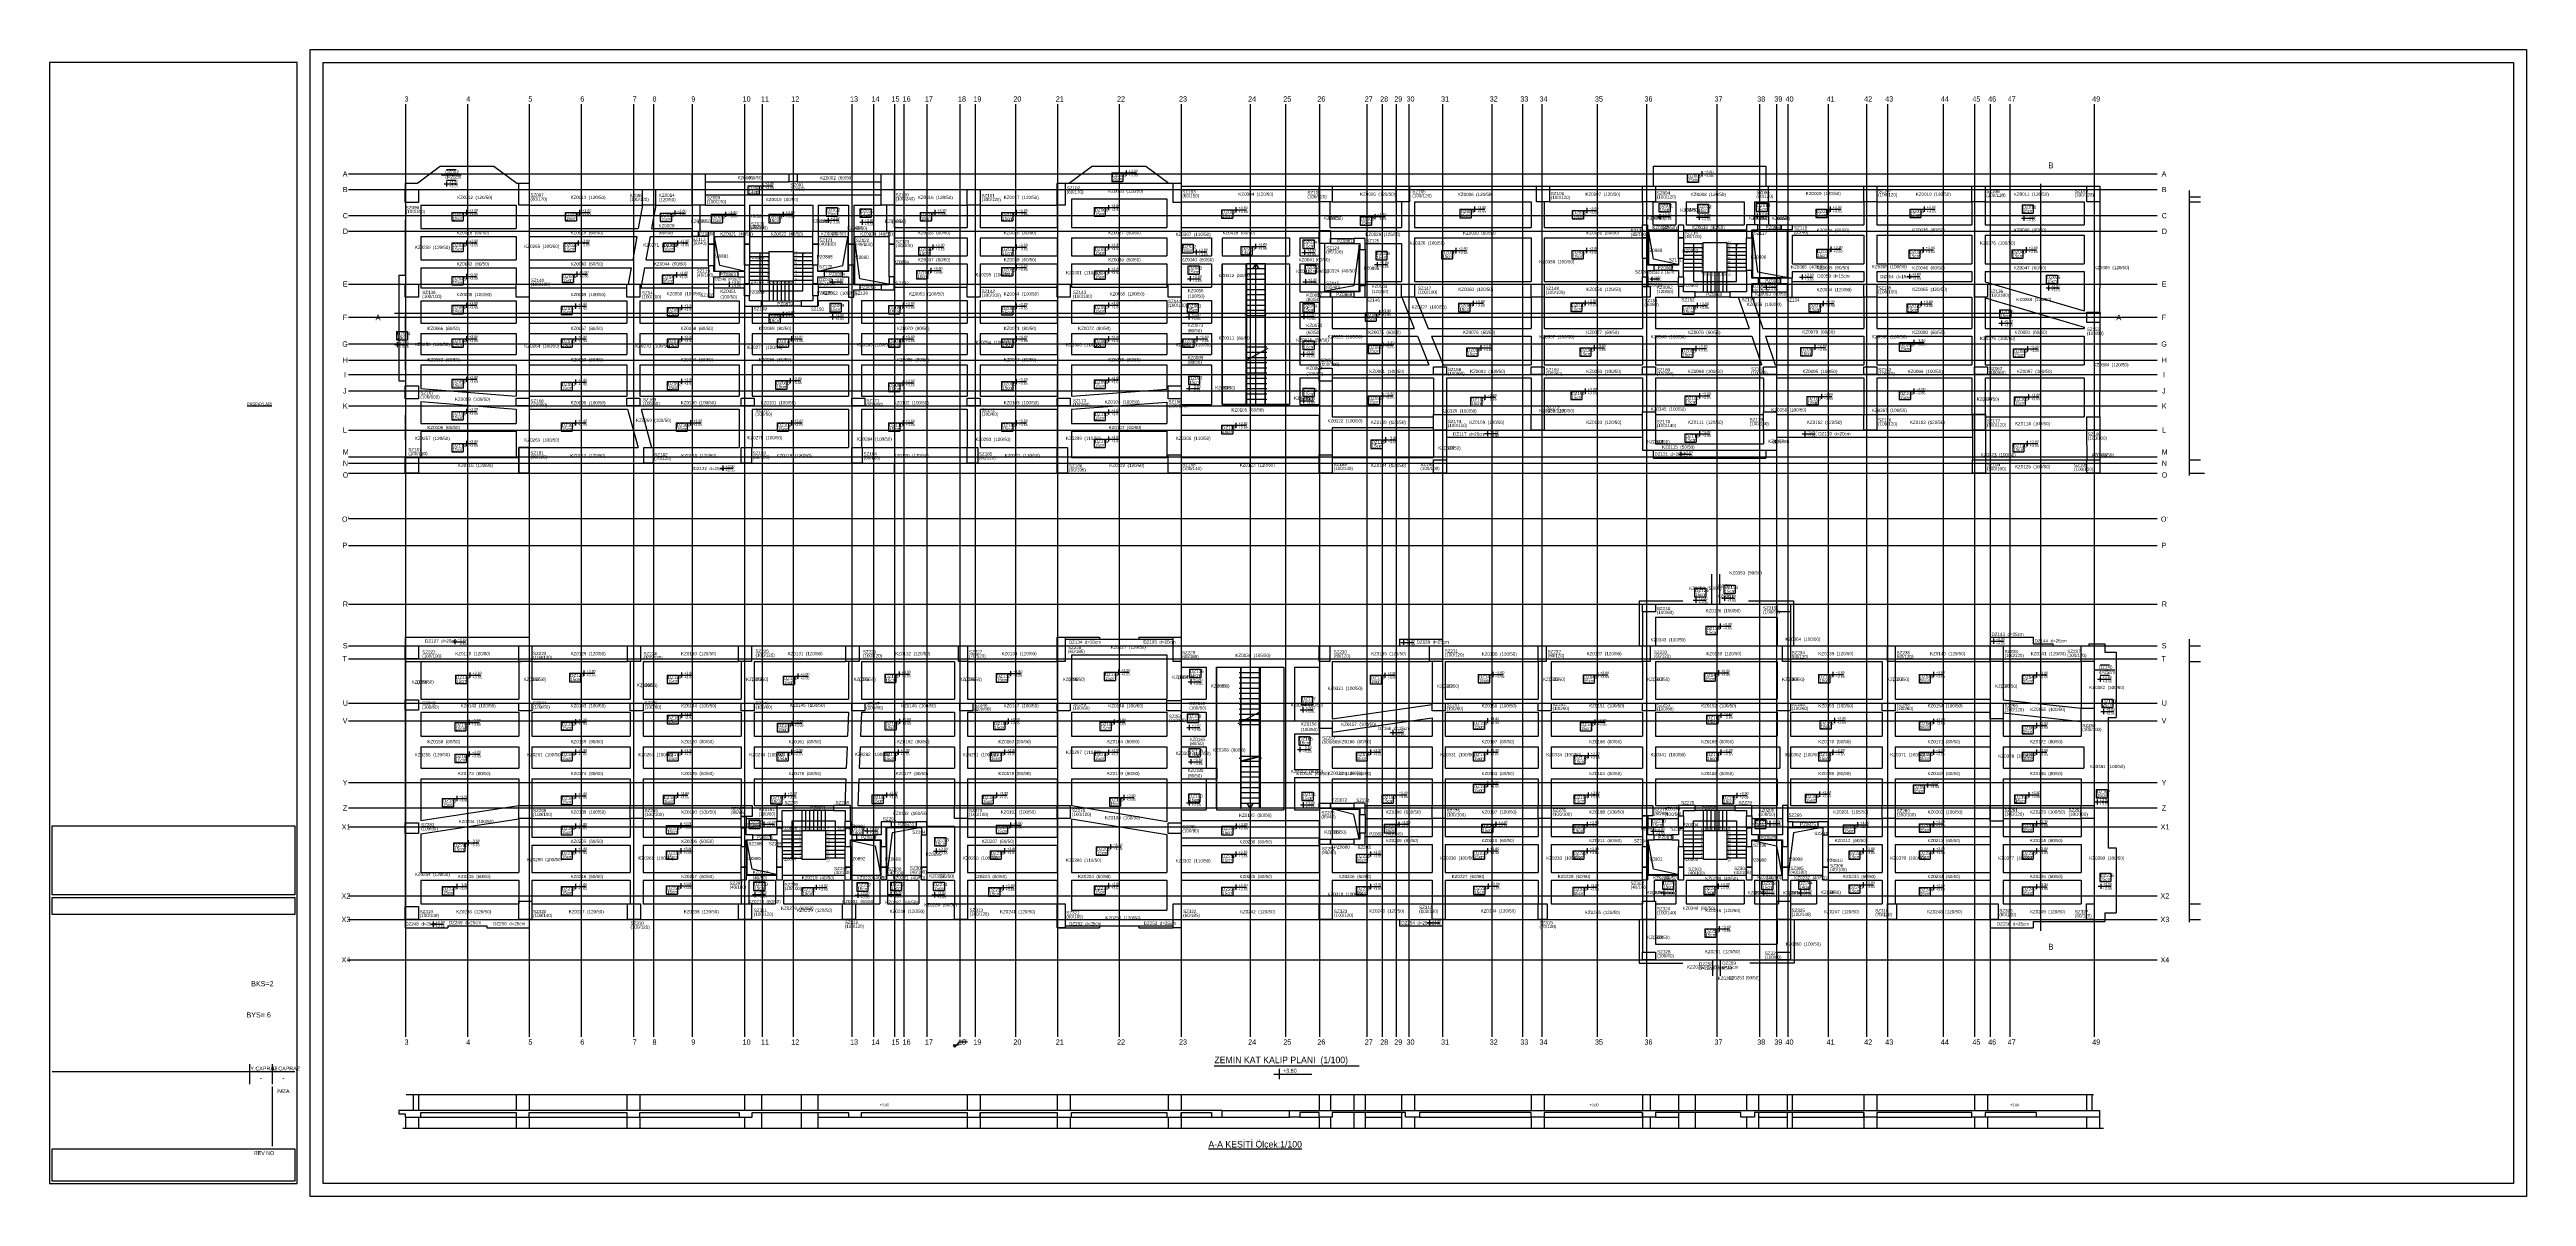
# Model space of a CAD drawing. Header units: millimetres. Extents: x -523454 to -504456, y -75378 to -66578.
import ezdxf

# ---------------------------------------------------------------- set-up
doc = ezdxf.new("R2010")
doc.units = ezdxf.units.MM
for name, color, linetype in [('brn_duvar_gazbeton', 7, 'Continuous'), ('brn_elev_13', 7, 'Continuous'), ('brn_stairs', 7, 'Continuous'), ('DETAIL2', 7, 'Continuous'), ('DETAIL3', 7, 'Continuous'), ('DETAIL4', 7, 'Continuous'), ('KM Aks', 7, 'Continuous'), ('KM Döşeme Markası', 7, 'Continuous'), ('KM Döşeme Şaft', 7, 'Continuous'), ('KM Kesik', 7, 'Continuous'), ('KM Kesit', 7, 'Continuous'), ('KM Kesit görünüş', 7, 'Continuous'), ('KM Kesit Simge', 7, 'Continuous'), ('KM Kesit Yazı', 7, 'Continuous'), ('KM Kiriş', 7, 'Continuous'), ('KM Kiriş Markası', 7, 'Continuous'), ('KM Kolon', 7, 'Continuous'), ('KM Kolon Markası', 7, 'Continuous'), ('KM Kot kesit', 7, 'Continuous'), ('KM Perde', 7, 'Continuous'), ('KM Perde Markası', 7, 'Continuous'), ('LGP-SLAB2', 7, 'Continuous'), ('PENC3', 7, 'Continuous'), ('REBAR_DET2', 7, 'Continuous'), ('REBAR_DET3', 7, 'Continuous'), ('SECTION2', 7, 'Continuous'), ('SECTION3', 7, 'Continuous'), ('SLAB3', 7, 'Continuous'), ('TABLO', 7, 'Continuous'), ('VM Aks Markası', 7, 'Continuous'), ('VM Kiriş', 7, 'Continuous'), ('VM Merdiven', 7, 'Continuous'), ('VM Merdiven Yazı', 7, 'Continuous'), ('xref_antet-100$0$ANTET1', 7, 'Continuous'), ('xref_antet-100$0$ANTET2', 7, 'Continuous'), ('xref_antet-100$0$ANTETYAZI1', 7, 'Continuous'), ('xref_antet-100$0$ANTETYAZI11', 7, 'Continuous'), ('xref_antet-100$0$ANTETYAZI3', 7, 'Continuous'), ('xref_antet-100$0$CIZGI1', 7, 'Continuous'), ('xref_antet-100$0$PAFTANOTU', 7, 'Continuous')]:
    doc.layers.add(name, color=color, linetype=linetype)

msp = doc.modelspace()

# ---------------------------------------------------------------- linework, layer by layer
at = {"layer": 'brn_duvar_gazbeton'}
for points in [[(-514169, -71999), (-514319, -72039)], [(-514169, -71999), (-514319, -72039)], [(-514168, -72004), (-514319, -72044)], [(-514168, -72004), (-514319, -72044)]]:
    msp.add_lwpolyline(points, dxfattribs=at)
at = {"layer": 'brn_elev_13'}
for points in [[(-514461, -69302), (-514461, -68221), (-513943, -68221), (-513943, -69302)], [(-514461, -69302), (-514461, -68221), (-513943, -68221), (-513943, -69302)], [(-514503, -72399), (-514503, -71317), (-513986, -71317), (-513986, -72399)], [(-514503, -72399), (-514503, -71317), (-513986, -71317), (-513986, -72399)]]:
    msp.add_lwpolyline(points, close=True, dxfattribs=at)
at = {"layer": 'brn_stairs'}
for p, q in [((-514202, -68221), (-514226, -68261)), ((-514202, -68221), (-514226, -68261)), ((-514202, -68221), (-514178, -68261)), ((-514202, -68914), (-514202, -68221)), ((-514202, -68221), (-514178, -68261)), ((-514202, -68914), (-514202, -68221)), ((-514277, -68961), (-514107, -68868)), ((-514277, -68961), (-514107, -68868)), ((-514202, -69302), (-514202, -68914)), ((-514202, -69302), (-514202, -68914)), ((-514244, -71317), (-514244, -71705)), ((-514244, -71317), (-514244, -71705)), ((-514169, -71659), (-514339, -71752)), ((-514169, -71659), (-514339, -71752)), ((-514244, -71705), (-514244, -72399)), ((-514244, -71705), (-514244, -72399)), ((-514244, -72399), (-514268, -72359)), ((-514244, -72399), (-514268, -72359)), ((-514244, -72399), (-514220, -72359)), ((-514244, -72399), (-514220, -72359))]:
    msp.add_line(p, q, dxfattribs=at)
for points in [[(-514132, -68221), (-514277, -68221)], [(-514117, -69302), (-514277, -69302), (-514277, -68221), (-514272, -68221), (-514272, -69302)], [(-514132, -68221), (-514277, -68221)], [(-514117, -69302), (-514277, -69302), (-514277, -68221), (-514272, -68221), (-514272, -69302)], [(-514132, -68261), (-514277, -68261)], [(-514132, -68261), (-514277, -68261)], [(-514132, -68301), (-514277, -68301)], [(-514132, -68301), (-514277, -68301)], [(-514132, -68341), (-514277, -68341)], [(-514132, -68341), (-514277, -68341)], [(-514127, -68381), (-514277, -68381)], [(-514127, -68381), (-514277, -68381)], [(-514127, -69302), (-514127, -68221), (-514132, -68221), (-514132, -69302)], [(-514127, -69302), (-514127, -68221), (-514132, -68221), (-514132, -69302)], [(-514132, -68421), (-514277, -68421)], [(-514132, -68421), (-514277, -68421)], [(-514132, -68461), (-514277, -68461)], [(-514132, -68461), (-514277, -68461)], [(-514132, -68501), (-514277, -68501)], [(-514132, -68501), (-514277, -68501)], [(-514132, -68541), (-514277, -68541)], [(-514132, -68541), (-514277, -68541)], [(-514127, -68581), (-514277, -68581)], [(-514127, -68581), (-514277, -68581)], [(-514287, -68606), (-514277, -68606)], [(-514287, -68606), (-514277, -68606)], [(-514127, -68621), (-514277, -68621)], [(-514127, -68621), (-514277, -68621)], [(-514117, -68606), (-514127, -68606)], [(-514117, -68606), (-514127, -68606)], [(-514117, -68862), (-514272, -68862)], [(-514117, -68862), (-514272, -68862)], [(-514117, -68902), (-514272, -68902)], [(-514117, -68902), (-514272, -68902)], [(-514117, -68942), (-514272, -68942)], [(-514117, -68942), (-514272, -68942)], [(-514117, -68982), (-514272, -68982)], [(-514117, -68982), (-514272, -68982)], [(-514117, -69022), (-514272, -69022)], [(-514117, -69022), (-514272, -69022)], [(-514117, -69062), (-514272, -69062)], [(-514117, -69062), (-514272, -69062)], [(-514117, -69102), (-514272, -69102)], [(-514117, -69102), (-514272, -69102)], [(-514117, -69142), (-514272, -69142)], [(-514117, -69142), (-514272, -69142)], [(-514117, -69182), (-514272, -69182)], [(-514117, -69182), (-514272, -69182)], [(-514117, -69222), (-514272, -69222)], [(-514117, -69222), (-514272, -69222)], [(-514117, -69262), (-514272, -69262)], [(-514117, -69262), (-514272, -69262)], [(-514329, -71317), (-514169, -71317), (-514169, -71999)], [(-514329, -71317), (-514169, -71317), (-514169, -71999)], [(-514329, -71357), (-514174, -71357)], [(-514329, -71357), (-514174, -71357)], [(-514329, -71397), (-514174, -71397)], [(-514329, -71397), (-514174, -71397)], [(-514319, -71317), (-514319, -72039)], [(-514319, -71317), (-514319, -72039)], [(-514314, -72039), (-514314, -71317)], [(-514314, -72039), (-514314, -71317)], [(-514174, -72000), (-514174, -71317)], [(-514174, -72000), (-514174, -71317)], [(-514329, -71437), (-514174, -71437)], [(-514329, -71437), (-514174, -71437)], [(-514329, -71477), (-514174, -71477)], [(-514329, -71477), (-514174, -71477)], [(-514329, -71517), (-514174, -71517)], [(-514329, -71517), (-514174, -71517)], [(-514329, -71557), (-514174, -71557)], [(-514329, -71557), (-514174, -71557)], [(-514329, -71597), (-514174, -71597)], [(-514329, -71597), (-514174, -71597)], [(-514329, -71637), (-514174, -71637)], [(-514329, -71637), (-514174, -71637)], [(-514329, -71677), (-514174, -71677)], [(-514329, -71677), (-514174, -71677)], [(-514329, -71717), (-514174, -71717)], [(-514329, -71717), (-514174, -71717)], [(-514329, -71757), (-514174, -71757)], [(-514329, -71757), (-514174, -71757)], [(-514319, -71999), (-514169, -71999)], [(-514319, -71999), (-514169, -71999)], [(-514169, -71999), (-514169, -72399), (-514174, -72399), (-514174, -72000)], [(-514169, -71999), (-514169, -72399), (-514174, -72399), (-514174, -72000)], [(-514329, -72014), (-514319, -72014)], [(-514329, -72014), (-514319, -72014)], [(-514319, -72039), (-514319, -72399), (-514314, -72399), (-514314, -72043)], [(-514319, -72039), (-514169, -72039)], [(-514319, -72039), (-514319, -72399), (-514314, -72399), (-514314, -72043)], [(-514319, -72039), (-514169, -72039)], [(-514314, -72079), (-514169, -72079)], [(-514314, -72079), (-514169, -72079)], [(-514314, -72119), (-514169, -72119)], [(-514314, -72119), (-514169, -72119)], [(-514314, -72159), (-514169, -72159)], [(-514314, -72159), (-514169, -72159)], [(-514159, -72014), (-514169, -72014)], [(-514159, -72014), (-514169, -72014)], [(-514319, -72239), (-514169, -72239)], [(-514319, -72239), (-514169, -72239)], [(-514314, -72199), (-514169, -72199)], [(-514314, -72199), (-514169, -72199)], [(-514314, -72279), (-514169, -72279)], [(-514314, -72279), (-514169, -72279)], [(-514314, -72319), (-514169, -72319)], [(-514314, -72319), (-514169, -72319)], [(-514314, -72359), (-514169, -72359)], [(-514314, -72359), (-514169, -72359)]]:
    msp.add_lwpolyline(points, dxfattribs=at)
at = {"layer": 'DETAIL2'}
for p, q in [((-514063, -74438), (-513773, -74438)), ((-514023, -74398), (-514023, -74478))]:
    msp.add_line(p, q, dxfattribs=at)
at = {"layer": 'DETAIL4'}
msp.add_line((-514520, -74375), (-513408, -74375), dxfattribs=at)
at = {"layer": 'KM Aks'}
for p, q in [((-520724, -66997), (-520724, -74153)), ((-520249, -66997), (-520249, -74153)), ((-519774, -66997), (-519774, -74153)), ((-519377, -66997), (-519377, -74153)), ((-518974, -66997), (-518974, -74153)), ((-518822, -66997), (-518822, -74153)), ((-518524, -66997), (-518524, -74153)), ((-518123, -66997), (-518123, -74153)), ((-517987, -66997), (-517987, -74153)), ((-517751, -66997), (-517751, -74153)), ((-517299, -66997), (-517299, -74153)), ((-517134, -66997), (-517134, -74153)), ((-516974, -66997), (-516974, -74153)), ((-516901, -66997), (-516901, -74153)), ((-516725, -66997), (-516725, -74153)), ((-516471, -66997), (-516471, -74153)), ((-516354, -66997), (-516354, -74153)), ((-516044, -66997), (-516044, -74153)), ((-515724, -66997), (-515724, -74153)), ((-515249, -66997), (-515249, -74153)), ((-514774, -66997), (-514774, -74153)), ((-514244, -66997), (-514244, -74153)), ((-513974, -66997), (-513974, -74153)), ((-513714, -66997), (-513714, -74153)), ((-513349, -66997), (-513349, -74153)), ((-513232, -66997), (-513232, -74153)), ((-513124, -66997), (-513124, -74153)), ((-513029, -66997), (-513029, -74153)), ((-512769, -66997), (-512769, -74153)), ((-512392, -66997), (-512392, -74153)), ((-512157, -66997), (-512157, -74153)), ((-512009, -66997), (-512009, -74153)), ((-511584, -66997), (-511584, -74153)), ((-511205, -66997), (-511205, -74153)), ((-510667, -66997), (-510667, -74153)), ((-510339, -66997), (-510339, -74153)), ((-510209, -66997), (-510209, -74153)), ((-510122, -66997), (-510122, -74153)), ((-509812, -66997), (-509812, -74153)), ((-509519, -66997), (-509519, -74153)), ((-509357, -66997), (-509357, -74153)), ((-508931, -66997), (-508931, -74153)), ((-508689, -66997), (-508689, -74153)), ((-508569, -66997), (-508569, -74153)), ((-508419, -66997), (-508419, -74153)), ((-507771, -66997), (-507771, -74153)), ((-521160, -67532), (-507288, -67532)), ((-521160, -67652), (-507288, -67652)), ((-521160, -67852), (-507288, -67852)), ((-521160, -67972), (-507288, -67972)), ((-521160, -68377), (-507288, -68377)), ((-521160, -68632), (-507288, -68632)), ((-521160, -68837), (-507288, -68837)), ((-521160, -68961), (-507288, -68961)), ((-521160, -69072), (-507288, -69072)), ((-521160, -69197), (-507288, -69197)), ((-521160, -69312), (-507288, -69312)), ((-521160, -69497), (-507288, -69497)), ((-521160, -69702), (-507288, -69702)), ((-521160, -69752), (-507288, -69752)), ((-521160, -69827), (-507288, -69827)), ((-521160, -70177), (-507288, -70177)), ((-521160, -70382), (-507288, -70382)), ((-521160, -70832), (-507288, -70832)), ((-521160, -71152), (-507288, -71152)), ((-521160, -71252), (-507288, -71252)), ((-521160, -71592), (-507288, -71592)), ((-521160, -71727), (-507288, -71727)), ((-521160, -72202), (-507288, -72202)), ((-521160, -72397), (-507288, -72397)), ((-521160, -72542), (-507288, -72542)), ((-521160, -73072), (-507288, -73072)), ((-521160, -73252), (-507288, -73252)), ((-521160, -73562), (-507288, -73562))]:
    msp.add_line(p, q, dxfattribs=at)
at = {"layer": 'KM Döşeme Şaft'}
for points in [[(-510965, -68227), (-511151, -68186), (-511191, -67966), (-511191, -68227)], [(-510132, -68327), (-510352, -68286), (-510393, -67970), (-510393, -68327)], [(-518127, -68277), (-518313, -68236), (-518354, -68016), (-518354, -68277)], [(-517558, -68277), (-517370, -68236), (-517330, -68017), (-517330, -68277)], [(-517019, -68377), (-517239, -68336), (-517280, -68019), (-517280, -68377)], [(-513410, -68078), (-513451, -68392), (-513671, -68432), (-513410, -68432)], [(-516769, -72547), (-516990, -72588), (-517031, -72909), (-517031, -72547)], [(-513410, -72633), (-513451, -72447), (-513608, -72406), (-513410, -72406)], [(-509858, -72547), (-510077, -72588), (-510118, -72908), (-510118, -72547)], [(-517878, -72907), (-518064, -72866), (-518105, -72646), (-518105, -72907)], [(-517307, -72647), (-517121, -72688), (-517081, -72908), (-517081, -72647)], [(-510965, -72907), (-511151, -72866), (-511192, -72646), (-511192, -72907)], [(-510393, -72647), (-510208, -72688), (-510168, -72910), (-510168, -72647)]]:
    msp.add_lwpolyline(points, close=True, dxfattribs=at)
at = {"layer": 'KM Kesik'}
for p, q in [((-507040, -69847), (-507040, -67659)), ((-507040, -73272), (-507040, -71102)), ((-520719, -74596), (-507777, -74596)), ((-520744, -74854), (-507700, -74854))]:
    msp.add_line(p, q, dxfattribs=at)
at = {"layer": 'KM Kesit'}
for points in [[(-516315, -74769), (-516315, -74734), (-515725, -74734), (-515725, -74769), (-515615, -74769), (-515615, -74734), (-514885, -74734), (-514885, -74769), (-514775, -74769), (-514775, -74734), (-514541, -74734), (-514541, -74769), (-514461, -74769), (-514461, -74719), (-514541, -74719), (-514775, -74719), (-514875, -74719), (-515625, -74719), (-515725, -74719), (-516315, -74719), (-516415, -74719), (-517225, -74719), (-517325, -74719), (-517559, -74719), (-518064, -74719), (-518164, -74719), (-518925, -74719), (-519025, -74719), (-519775, -74719), (-519875, -74719), (-520605, -74719), (-520725, -74719), (-520775, -74719), (-520775, -74744), (-520725, -74744), (-520725, -74769), (-520605, -74769), (-520605, -74734), (-519875, -74734), (-519875, -74769), (-519775, -74769), (-519775, -74734), (-519025, -74734), (-519025, -74769), (-518925, -74769), (-518925, -74734), (-518164, -74734), (-518164, -74769), (-518064, -74769), (-518064, -74734), (-517559, -74734), (-517325, -74734), (-517325, -74769), (-517225, -74769), (-517225, -74734), (-516415, -74734), (-516415, -74769)], [(-511236, -74769), (-511236, -74734), (-511989, -74734), (-511989, -74769), (-512089, -74769), (-512089, -74734), (-512947, -74734), (-512947, -74769), (-513054, -74769), (-513054, -74734), (-513615, -74734), (-513615, -74769), (-513715, -74769), (-513715, -74734), (-513864, -74734), (-513864, -74769), (-513944, -74769), (-513944, -74719), (-513864, -74719), (-513715, -74719), (-513615, -74719), (-513054, -74719), (-512947, -74719), (-512089, -74719), (-511989, -74719), (-511236, -74719), (-511136, -74719), (-510481, -74719), (-510376, -74719), (-509539, -74719), (-509439, -74719), (-508709, -74719), (-507730, -74719), (-507730, -74769), (-508213, -74769), (-508213, -74734), (-508609, -74734), (-508609, -74769), (-508709, -74769), (-508709, -74734), (-509439, -74734), (-509439, -74769), (-509539, -74769), (-509539, -74734), (-510376, -74734), (-510376, -74769), (-510481, -74769), (-510481, -74734), (-511136, -74734), (-511136, -74769)]]:
    msp.add_lwpolyline(points, close=True, dxfattribs=at)
at = {"layer": 'KM Kesit görünüş'}
for p, q in [((-507040, -67707), (-506955, -67707)), ((-507040, -67747), (-506955, -67747)), ((-507040, -69727), (-506955, -69727)), ((-507040, -69827), (-506925, -69827)), ((-507040, -71152), (-506955, -71152)), ((-507040, -71272), (-506955, -71272)), ((-507040, -73132), (-506955, -73132)), ((-507040, -73252), (-506955, -73252)), ((-520665, -74596), (-520665, -74719)), ((-520624, -74596), (-520624, -74719)), ((-519874, -74596), (-519874, -74719)), ((-519774, -74596), (-519774, -74719)), ((-519025, -74596), (-519025, -74719)), ((-518925, -74596), (-518925, -74719)), ((-518124, -74596), (-518124, -74719)), ((-517994, -74596), (-517994, -74719)), ((-517690, -74596), (-517690, -74719)), ((-517560, -74596), (-517560, -74719)), ((-516415, -74596), (-516415, -74719)), ((-516315, -74596), (-516315, -74719)), ((-515725, -74596), (-515725, -74719)), ((-515625, -74596), (-515625, -74719)), ((-514874, -74596), (-514874, -74719)), ((-514774, -74596), (-514774, -74719)), ((-513715, -74596), (-513715, -74719)), ((-513630, -74596), (-513630, -74719)), ((-513449, -74596), (-513449, -74719)), ((-513364, -74596), (-513364, -74719)), ((-513084, -74596), (-513084, -74719)), ((-512984, -74596), (-512984, -74719)), ((-512089, -74596), (-512089, -74719)), ((-511989, -74596), (-511989, -74719)), ((-511237, -74596), (-511237, -74719)), ((-511177, -74596), (-511177, -74719)), ((-510961, -74596), (-510961, -74719)), ((-510831, -74596), (-510831, -74719)), ((-510437, -74596), (-510437, -74719)), ((-510347, -74596), (-510347, -74719)), ((-510127, -74596), (-510127, -74719)), ((-510087, -74596), (-510087, -74719)), ((-509539, -74596), (-509539, -74719)), ((-509439, -74596), (-509439, -74719)), ((-508690, -74596), (-508690, -74719)), ((-508590, -74596), (-508590, -74719)), ((-507830, -74596), (-507830, -74719)), ((-507789, -74596), (-507789, -74719)), ((-520724, -74769), (-520724, -74854)), ((-520624, -74769), (-520624, -74854)), ((-520605, -74769), (-519875, -74769)), ((-519874, -74769), (-519874, -74854)), ((-519775, -74769), (-519774, -74854)), ((-519775, -74769), (-519025, -74769)), ((-519025, -74769), (-519025, -74854)), ((-518925, -74769), (-518925, -74854)), ((-518925, -74769), (-518164, -74769)), ((-518124, -74769), (-518124, -74854)), ((-517994, -74733), (-517994, -74854)), ((-517690, -74733), (-517690, -74854)), ((-517560, -74733), (-517560, -74854)), ((-517560, -74769), (-517325, -74769)), ((-517225, -74769), (-516415, -74769)), ((-516415, -74733), (-516415, -74854)), ((-516315, -74733), (-516315, -74854)), ((-516315, -74769), (-515725, -74769)), ((-515725, -74769), (-515725, -74854)), ((-515625, -74769), (-515625, -74854)), ((-515625, -74769), (-514875, -74769)), ((-514874, -74769), (-514874, -74854)), ((-514775, -74769), (-514541, -74769)), ((-514774, -74733), (-514774, -74854)), ((-514461, -74719), (-513944, -74719)), ((-514461, -74769), (-513944, -74769)), ((-513864, -74769), (-513715, -74769)), ((-513715, -74769), (-513715, -74854)), ((-513630, -74769), (-513630, -74854)), ((-513449, -74733), (-513449, -74854)), ((-513364, -74733), (-513364, -74854)), ((-513364, -74769), (-513084, -74769)), ((-513084, -74733), (-513084, -74854)), ((-512984, -74769), (-512984, -74854)), ((-512947, -74769), (-512089, -74769)), ((-512089, -74769), (-512089, -74854)), ((-511989, -74733), (-511989, -74854)), ((-511989, -74769), (-511236, -74769)), ((-511237, -74733), (-511237, -74854)), ((-511177, -74769), (-511177, -74854)), ((-511136, -74769), (-510961, -74769)), ((-510961, -74733), (-510961, -74854)), ((-510831, -74733), (-510831, -74854)), ((-510437, -74769), (-510437, -74854)), ((-510347, -74733), (-510347, -74854)), ((-510347, -74769), (-510127, -74769)), ((-510127, -74733), (-510127, -74854)), ((-510087, -74733), (-510087, -74854)), ((-510087, -74769), (-509539, -74769)), ((-509539, -74733), (-509539, -74854)), ((-509439, -74733), (-509439, -74854)), ((-509439, -74769), (-508709, -74769)), ((-508690, -74769), (-508690, -74854)), ((-508213, -74769), (-508609, -74769)), ((-508590, -74769), (-508590, -74854)), ((-507830, -74769), (-507830, -74854)), ((-507730, -74769), (-507730, -74854))]:
    msp.add_line(p, q, dxfattribs=at)
at = {"layer": 'KM Kesit Simge'}
for p, q in [((-508180, -73339), (-508180, -67607)), ((-520809, -68600), (-507721, -68600))]:
    msp.add_line(p, q, dxfattribs=at)
at = {"layer": 'KM Kiriş'}
for p, q in [((-520725, -67602), (-520630, -67602)), ((-520725, -67602), (-520725, -67652)), ((-520455, -67472), (-520630, -67602)), ((-520455, -67472), (-520045, -67472)), ((-520045, -67472), (-519870, -67602)), ((-519870, -67602), (-519854, -67602)), ((-518425, -67532), (-517780, -67532)), ((-518425, -67592), (-517780, -67592)), ((-517720, -67532), (-517074, -67532)), ((-517720, -67592), (-517074, -67592)), ((-515665, -67602), (-514834, -67602)), ((-515455, -67472), (-515630, -67602)), ((-515455, -67472), (-515045, -67472)), ((-515045, -67472), (-514870, -67602)), ((-514774, -67627), (-513715, -67627)), ((-513615, -67627), (-513124, -67627)), ((-513024, -67627), (-512049, -67627)), ((-511949, -67627), (-511236, -67627)), ((-511176, -67627), (-510901, -67627)), ((-511154, -67472), (-511154, -67627)), ((-511154, -67472), (-510289, -67472)), ((-510981, -67627), (-510269, -67627)), ((-510289, -67472), (-510289, -67627)), ((-510209, -67627), (-509539, -67627)), ((-509439, -67627), (-508690, -67627)), ((-508609, -67627), (-507830, -67627)), ((-520724, -67752), (-520725, -68012)), ((-520624, -67652), (-519854, -67652)), ((-520605, -67772), (-519875, -67772)), ((-520605, -67772), (-520605, -67952)), ((-519875, -67772), (-519875, -67952)), ((-519775, -67772), (-519775, -67952)), ((-519774, -67652), (-518885, -67652)), ((-519774, -67772), (-518905, -67772)), ((-518905, -67772), (-518938, -67952)), ((-518804, -67772), (-518836, -67952)), ((-518805, -67652), (-518525, -67652)), ((-518805, -67772), (-518525, -67772)), ((-518525, -67772), (-518525, -67952)), ((-518465, -67772), (-518465, -67972)), ((-518425, -67692), (-518084, -67692)), ((-518425, -67772), (-518124, -67772)), ((-518124, -67692), (-517559, -67692)), ((-518124, -67772), (-518124, -67972)), ((-518084, -67772), (-517599, -67772)), ((-518084, -67772), (-518084, -67972)), ((-517599, -67692), (-517285, -67692)), ((-517599, -67772), (-517599, -67972)), ((-517559, -67772), (-517325, -67772)), ((-517559, -67772), (-517559, -67972)), ((-517325, -67692), (-517074, -67692)), ((-517325, -67772), (-517325, -67972)), ((-517285, -67772), (-517074, -67772)), ((-517285, -67772), (-517285, -67972)), ((-517035, -67772), (-517035, -67972)), ((-516975, -67772), (-516975, -67942)), ((-516974, -67652), (-516415, -67652)), ((-516974, -67772), (-516415, -67772)), ((-516415, -67772), (-516415, -67942)), ((-516315, -67652), (-515725, -67652)), ((-516315, -67772), (-515725, -67772)), ((-516315, -67772), (-516315, -67942)), ((-515725, -67772), (-515725, -67942)), ((-515615, -67722), (-514885, -67722)), ((-515615, -67722), (-515615, -67942)), ((-514885, -67722), (-514885, -67942)), ((-514775, -67752), (-514775, -67942)), ((-514774, -67747), (-513715, -67747)), ((-513715, -67747), (-513715, -67942)), ((-513635, -67747), (-513635, -67942)), ((-513615, -67747), (-513124, -67747)), ((-513084, -67747), (-513084, -67942)), ((-512984, -67747), (-512089, -67747)), ((-512984, -67747), (-512984, -67942)), ((-512089, -67747), (-512089, -67942)), ((-511989, -67747), (-511989, -67942)), ((-511949, -67747), (-511236, -67747)), ((-511236, -67747), (-511236, -67922)), ((-511156, -67747), (-510981, -67747)), ((-511156, -67747), (-511156, -67922)), ((-510981, -67747), (-510981, -67922)), ((-510901, -67747), (-510457, -67747)), ((-510901, -67747), (-510901, -67922)), ((-510457, -67747), (-510457, -67922)), ((-510377, -67747), (-510269, -67747)), ((-510377, -67747), (-510377, -67922)), ((-510269, -67747), (-510269, -67922)), ((-510209, -67747), (-509539, -67747)), ((-510209, -67747), (-510209, -67922)), ((-509539, -67747), (-509539, -67922)), ((-509439, -67747), (-508709, -67747)), ((-509439, -67747), (-509439, -67922)), ((-508709, -67747), (-508709, -67922)), ((-508609, -67747), (-507849, -67747)), ((-508609, -67747), (-508609, -67922)), ((-507849, -67747), (-507849, -67922)), ((-507729, -67747), (-507729, -68002)), ((-520725, -67952), (-520725, -68252)), ((-520605, -67952), (-519875, -67952)), ((-519775, -67952), (-518938, -67952)), ((-518836, -67952), (-518525, -67952)), ((-518359, -67972), (-518124, -67972)), ((-518084, -67972), (-517599, -67972)), ((-517559, -67972), (-517325, -67972)), ((-517285, -67972), (-517035, -67972)), ((-516975, -67942), (-516415, -67942)), ((-516315, -67942), (-515725, -67942)), ((-515615, -67942), (-514885, -67942)), ((-514775, -67942), (-514461, -67942)), ((-514541, -67942), (-513864, -67942)), ((-513944, -67942), (-513715, -67942)), ((-513635, -67942), (-513084, -67942)), ((-512984, -67942), (-512089, -67942)), ((-511989, -67942), (-511236, -67942)), ((-511197, -67962), (-510961, -67962)), ((-511156, -67922), (-510981, -67922)), ((-510921, -67962), (-510437, -67962)), ((-510901, -67922), (-510457, -67922)), ((-510127, -67962), (-510127, -68282)), ((-510087, -67922), (-509539, -67922)), ((-510087, -68002), (-509539, -68002)), ((-510087, -68002), (-510087, -68222)), ((-509539, -68002), (-509539, -68222)), ((-509439, -67922), (-508709, -67922)), ((-509439, -68002), (-508709, -68002)), ((-509439, -68002), (-509439, -68222)), ((-508709, -68002), (-508709, -68222)), ((-508609, -67922), (-507849, -67922)), ((-508609, -68002), (-507849, -68002)), ((-508609, -68002), (-508609, -68222)), ((-507849, -68002), (-507849, -68222)), ((-507729, -67922), (-507729, -68282)), ((-520605, -68012), (-519875, -68012)), ((-520605, -68012), (-520605, -68192)), ((-520605, -68192), (-519875, -68192)), ((-519875, -68012), (-519875, -68192)), ((-519775, -68012), (-518949, -68012)), ((-519775, -68012), (-519775, -68192)), ((-519775, -68192), (-518981, -68192)), ((-518949, -68012), (-518981, -68192)), ((-518847, -68012), (-518880, -68192)), ((-518880, -68192), (-518399, -68192)), ((-518847, -68012), (-518525, -68012)), ((-518359, -68012), (-518124, -68012)), ((-518084, -68012), (-517599, -68012)), ((-517559, -68012), (-517325, -68012)), ((-517285, -68012), (-517014, -68012)), ((-516975, -68161), (-516415, -68161)), ((-516974, -68022), (-516415, -68022)), ((-516415, -68022), (-516415, -68161)), ((-516315, -68022), (-515725, -68022)), ((-516315, -68022), (-516315, -68161)), ((-516315, -68161), (-515725, -68161)), ((-515725, -68022), (-515725, -68161)), ((-515615, -68022), (-514885, -68022)), ((-515615, -68022), (-515615, -68161)), ((-515615, -68161), (-514885, -68161)), ((-514885, -68022), (-514885, -68161)), ((-514775, -68022), (-514541, -68022)), ((-514775, -68022), (-514775, -68161)), ((-514775, -68161), (-514541, -68161)), ((-514541, -68022), (-514541, -68161)), ((-514461, -68022), (-513944, -68022)), ((-514461, -68022), (-514461, -68161)), ((-514461, -68161), (-513944, -68161)), ((-513944, -68022), (-513944, -68161)), ((-513864, -68022), (-513715, -68022)), ((-513864, -68022), (-513864, -68161)), ((-513864, -68161), (-513715, -68161)), ((-513715, -68067), (-513715, -68161)), ((-513675, -68067), (-513675, -68221)), ((-513675, -68161), (-513675, -68437)), ((-513630, -68067), (-513405, -68067)), ((-513364, -68067), (-513084, -68067)), ((-513084, -68067), (-513084, -68357)), ((-512984, -68022), (-512089, -68022)), ((-512984, -68022), (-512984, -68357)), ((-512089, -68022), (-512089, -68357)), ((-511989, -68022), (-511236, -68022)), ((-511989, -68022), (-511989, -68357)), ((-520775, -68310), (-520775, -69120)), ((-520775, -68310), (-520724, -68310)), ((-520725, -68252), (-520724, -68377)), ((-520605, -68252), (-519875, -68252)), ((-520605, -68252), (-520605, -68407)), ((-519875, -68252), (-519874, -68377)), ((-519775, -68252), (-518992, -68252)), ((-519775, -68252), (-519774, -68377)), ((-518992, -68252), (-519015, -68377)), ((-518890, -68252), (-518918, -68407)), ((-518890, -68252), (-518399, -68252)), ((-516975, -68221), (-516415, -68221)), ((-516415, -68221), (-516415, -68377)), ((-516315, -68221), (-515725, -68221)), ((-516315, -68221), (-516315, -68377)), ((-515725, -68221), (-515725, -68377)), ((-515615, -68221), (-514885, -68221)), ((-515615, -68221), (-515615, -68402)), ((-514885, -68221), (-514885, -68402)), ((-514775, -68221), (-514541, -68221)), ((-514775, -68221), (-514774, -68377)), ((-514541, -68221), (-514541, -68402)), ((-514461, -68221), (-513944, -68221)), ((-514461, -68221), (-514461, -68502)), ((-513944, -68221), (-513944, -68437)), ((-513864, -68221), (-513715, -68221)), ((-513864, -68221), (-513864, -68437)), ((-513715, -68221), (-513715, -68437)), ((-513364, -68357), (-513084, -68357)), ((-512984, -68357), (-512089, -68357)), ((-511989, -68357), (-511236, -68357)), ((-511196, -68357), (-510961, -68357)), ((-510395, -68372), (-510395, -68437)), ((-510127, -68222), (-510127, -68332)), ((-510087, -68222), (-509539, -68222)), ((-510087, -68282), (-509539, -68282)), ((-510087, -68282), (-510087, -68332)), ((-510087, -68357), (-509539, -68357)), ((-509539, -68282), (-509539, -68357)), ((-509439, -68222), (-508709, -68222)), ((-509439, -68282), (-508709, -68282)), ((-509439, -68282), (-509439, -68357)), ((-509439, -68357), (-508709, -68357)), ((-508709, -68282), (-508709, -68357)), ((-508609, -68222), (-507849, -68222)), ((-508609, -68282), (-507849, -68282)), ((-508609, -68282), (-508609, -68359)), ((-508609, -68359), (-507849, -68582)), ((-507849, -68282), (-507849, -68582)), ((-507729, -68222), (-507730, -68592)), ((-520724, -68477), (-520725, -68757)), ((-520605, -68407), (-519874, -68407)), ((-520605, -68507), (-519875, -68507)), ((-520605, -68507), (-520605, -68677)), ((-519875, -68507), (-519875, -68677)), ((-519775, -68507), (-519025, -68507)), ((-519775, -68507), (-519775, -68677)), ((-519774, -68407), (-519025, -68407)), ((-519025, -68507), (-519025, -68677)), ((-518925, -68507), (-518379, -68507)), ((-518925, -68507), (-518925, -68677)), ((-518918, -68407), (-518399, -68407)), ((-518379, -68507), (-518164, -68507)), ((-518359, -68407), (-518124, -68407)), ((-518164, -68507), (-518164, -68677)), ((-518064, -68547), (-518064, -68677)), ((-517560, -68502), (-517325, -68502)), ((-517559, -68402), (-517325, -68402)), ((-517559, -68502), (-517559, -68547)), ((-517325, -68502), (-517325, -68677)), ((-517225, -68502), (-516415, -68502)), ((-517225, -68502), (-517225, -68677)), ((-516975, -68402), (-516415, -68402)), ((-516415, -68502), (-516415, -68677)), ((-516315, -68402), (-515725, -68402)), ((-516315, -68502), (-515725, -68502)), ((-516315, -68502), (-516315, -68677)), ((-515725, -68502), (-515725, -68677)), ((-515615, -68402), (-514885, -68402)), ((-515615, -68502), (-514885, -68502)), ((-515615, -68502), (-515615, -68677)), ((-514885, -68502), (-514885, -68677)), ((-514775, -68502), (-514541, -68502)), ((-514775, -68502), (-514775, -68677)), ((-514774, -68402), (-514541, -68402)), ((-514541, -68502), (-514541, -68677)), ((-514461, -68402), (-514461, -68757)), ((-513944, -68437), (-513944, -68717)), ((-513864, -68437), (-513715, -68437)), ((-513864, -68517), (-513715, -68517)), ((-513864, -68517), (-513864, -68717)), ((-513715, -68517), (-513715, -68717)), ((-513615, -68477), (-513615, -68717)), ((-513364, -68477), (-513084, -68477)), ((-513083, -68477), (-512987, -68717)), ((-512976, -68477), (-512089, -68477)), ((-512976, -68477), (-512879, -68717)), ((-512089, -68477), (-512089, -68717)), ((-511989, -68477), (-511237, -68477)), ((-511989, -68477), (-511989, -68717)), ((-511237, -68477), (-511236, -68717)), ((-511136, -68477), (-510961, -68477)), ((-511136, -68477), (-511136, -68717)), ((-510501, -68477), (-510419, -68717)), ((-510397, -68437), (-510127, -68437)), ((-510395, -68477), (-510127, -68477)), ((-510395, -68477), (-510313, -68717)), ((-510087, -68477), (-509539, -68477)), ((-509539, -68477), (-509539, -68717)), ((-509439, -68477), (-508709, -68477)), ((-509439, -68477), (-509439, -68717)), ((-508709, -68477), (-508709, -68717)), ((-508609, -68484), (-507849, -68707)), ((-508609, -68484), (-508609, -68717)), ((-520725, -68677), (-520725, -68997)), ((-520605, -68677), (-519875, -68677)), ((-520605, -68757), (-519875, -68757)), ((-520605, -68757), (-520605, -68917)), ((-519875, -68757), (-519875, -68917)), ((-519775, -68677), (-519025, -68677)), ((-519775, -68757), (-519025, -68757)), ((-519775, -68757), (-519775, -68917)), ((-519025, -68757), (-519025, -68917)), ((-518925, -68677), (-518164, -68677)), ((-518925, -68757), (-518164, -68757)), ((-518925, -68757), (-518925, -68917)), ((-518164, -68757), (-518164, -68917)), ((-518064, -68677), (-517325, -68677)), ((-518064, -68757), (-517325, -68757)), ((-518064, -68757), (-518064, -68917)), ((-517325, -68757), (-517325, -68917)), ((-517225, -68677), (-516415, -68677)), ((-517225, -68757), (-516415, -68757)), ((-517225, -68757), (-517225, -68917)), ((-516415, -68757), (-516415, -68917)), ((-516315, -68677), (-515725, -68677)), ((-516315, -68757), (-515725, -68757)), ((-516315, -68757), (-516315, -68917)), ((-515725, -68757), (-515725, -68917)), ((-515615, -68677), (-514885, -68677)), ((-515615, -68757), (-514885, -68757)), ((-515615, -68757), (-515615, -68917)), ((-514885, -68757), (-514885, -68917)), ((-514775, -68677), (-514541, -68677)), ((-514775, -68757), (-514541, -68757)), ((-514775, -68757), (-514775, -68917)), ((-514541, -68757), (-514541, -68917)), ((-514461, -68677), (-514461, -68997)), ((-513944, -68717), (-513944, -69097)), ((-513864, -68717), (-513715, -68717)), ((-513615, -68717), (-512987, -68717)), ((-512879, -68717), (-512089, -68717)), ((-511989, -68717), (-511236, -68717)), ((-511136, -68717), (-510419, -68717)), ((-510313, -68717), (-509539, -68717)), ((-509439, -68717), (-508709, -68717)), ((-508609, -68717), (-507849, -68717)), ((-507849, -68707), (-507849, -68717)), ((-507729, -68672), (-507729, -68717)), ((-507729, -68717), (-507729, -69097)), ((-520725, -68917), (-520724, -69157)), ((-520605, -68917), (-519875, -68917)), ((-519775, -68917), (-519025, -68917)), ((-518925, -68917), (-518164, -68917)), ((-518064, -68917), (-517325, -68917)), ((-517225, -68917), (-516415, -68917)), ((-516315, -68917), (-515725, -68917)), ((-515615, -68917), (-514885, -68917)), ((-514775, -68917), (-514541, -68917)), ((-514461, -68917), (-514461, -69302)), ((-513864, -68777), (-513715, -68777)), ((-513864, -68777), (-513864, -68997)), ((-513715, -68777), (-513715, -68997)), ((-513615, -68777), (-512962, -68777)), ((-513615, -68777), (-513615, -68997)), ((-512962, -68777), (-512874, -68997)), ((-512855, -68777), (-512089, -68777)), ((-512855, -68777), (-512766, -68997)), ((-512089, -68777), (-512089, -68997)), ((-511989, -68777), (-511236, -68777)), ((-511989, -68777), (-511989, -68997)), ((-511236, -68777), (-511236, -68997)), ((-511136, -68777), (-510398, -68777)), ((-511136, -68777), (-511136, -68997)), ((-510398, -68777), (-510324, -68997)), ((-510293, -68777), (-509539, -68777)), ((-510293, -68777), (-510218, -68997)), ((-509539, -68777), (-509539, -68997)), ((-509439, -68777), (-508709, -68777)), ((-509439, -68777), (-509439, -68997)), ((-508709, -68777), (-508709, -68997)), ((-508609, -68777), (-507849, -68777)), ((-508609, -68777), (-508609, -68997)), ((-507849, -68777), (-507849, -68997)), ((-520775, -69120), (-520725, -69120)), ((-520605, -68997), (-519875, -68997)), ((-520605, -68997), (-520605, -69179)), ((-519875, -68997), (-519875, -69237)), ((-519775, -68997), (-519025, -68997)), ((-519775, -68997), (-519775, -69237)), ((-519025, -68997), (-519025, -69237)), ((-518925, -68997), (-518164, -68997)), ((-518925, -68997), (-518925, -69237)), ((-518164, -68997), (-518164, -69237)), ((-518064, -68997), (-517325, -68997)), ((-518064, -68997), (-518064, -69237)), ((-517325, -68997), (-517325, -69237)), ((-517225, -68997), (-516415, -68997)), ((-517225, -68997), (-517225, -69237)), ((-516415, -68997), (-516415, -69237)), ((-516315, -68997), (-515725, -68997)), ((-516315, -68997), (-516315, -69237)), ((-515725, -68997), (-515725, -69237)), ((-515615, -68997), (-514885, -68997)), ((-515615, -68997), (-515615, -69236)), ((-514885, -68997), (-514885, -69183)), ((-514775, -68997), (-514541, -68997)), ((-514775, -68997), (-514774, -69157)), ((-514541, -68997), (-514541, -69302)), ((-513944, -68997), (-513944, -69302)), ((-513864, -68997), (-513715, -68997)), ((-513864, -69097), (-513715, -69097)), ((-513864, -69097), (-513864, -69302)), ((-513715, -69122), (-513715, -69302)), ((-513615, -68997), (-512874, -68997)), ((-513615, -69097), (-512839, -69097)), ((-513615, -69122), (-513615, -69382)), ((-512839, -69097), (-512839, -69377)), ((-512766, -68997), (-512089, -68997)), ((-512739, -69097), (-512089, -69097)), ((-512739, -69097), (-512739, -69377)), ((-512089, -69097), (-512089, -69377)), ((-511989, -68997), (-511236, -68997)), ((-511989, -69097), (-511236, -69097)), ((-511989, -69097), (-511989, -69377)), ((-511236, -69097), (-511236, -69357)), ((-511136, -69097), (-511137, -69357)), ((-511136, -68997), (-510324, -68997)), ((-511136, -69097), (-510309, -69097)), ((-510309, -69097), (-510309, -69357)), ((-510218, -68997), (-509539, -68997)), ((-510209, -69097), (-509539, -69097)), ((-510209, -69097), (-510209, -69357)), ((-509539, -69097), (-509539, -69377)), ((-509439, -68997), (-508709, -68997)), ((-509439, -69097), (-508709, -69097)), ((-509439, -69097), (-509439, -69377)), ((-508709, -69097), (-508709, -69377)), ((-508609, -68997), (-507849, -68997)), ((-508609, -69097), (-507849, -69097)), ((-508609, -69097), (-508609, -69377)), ((-507849, -69097), (-507849, -69397)), ((-507729, -68997), (-507730, -69397)), ((-520724, -69257), (-520725, -69507)), ((-520605, -69179), (-519875, -69237)), ((-520605, -69279), (-519875, -69337)), ((-520605, -69279), (-520605, -69447)), ((-519875, -69337), (-519875, -69447)), ((-519775, -69237), (-519025, -69237)), ((-519775, -69337), (-519020, -69337)), ((-519775, -69337), (-519775, -69632)), ((-519020, -69337), (-518940, -69632)), ((-518925, -69237), (-518164, -69237)), ((-518916, -69337), (-518164, -69337)), ((-518916, -69337), (-518837, -69632)), ((-518164, -69337), (-518164, -69632)), ((-518064, -69237), (-517325, -69237)), ((-518064, -69337), (-517325, -69337)), ((-518064, -69337), (-518064, -69632)), ((-517325, -69337), (-517325, -69632)), ((-517225, -69237), (-516415, -69237)), ((-517225, -69337), (-516415, -69337)), ((-517225, -69337), (-517225, -69632)), ((-516415, -69337), (-516415, -69632)), ((-516315, -69237), (-515725, -69237)), ((-516315, -69337), (-515725, -69337)), ((-516315, -69337), (-516315, -69632)), ((-515725, -69337), (-515725, -69507)), ((-515615, -69236), (-514885, -69183)), ((-515615, -69337), (-514885, -69283)), ((-515615, -69337), (-515615, -69447)), ((-514885, -69283), (-514885, -69382)), ((-514885, -69302), (-514885, -69447)), ((-514775, -69257), (-514775, -69302)), ((-514775, -69302), (-514541, -69302)), ((-514461, -69302), (-513944, -69302)), ((-513864, -69302), (-513715, -69302)), ((-513615, -69302), (-513615, -69397)), ((-520725, -69447), (-520724, -69707)), ((-520605, -69447), (-519875, -69447)), ((-520605, -69507), (-519875, -69507)), ((-520605, -69507), (-520605, -69707)), ((-519875, -69507), (-519875, -69707)), ((-515725, -69447), (-515725, -69632)), ((-515615, -69447), (-514885, -69447)), ((-515615, -69507), (-514885, -69507)), ((-515615, -69507), (-515615, -69707)), ((-514885, -69507), (-514885, -69707)), ((-514775, -69382), (-514461, -69382)), ((-514775, -69382), (-514775, -69507)), ((-514775, -69447), (-514774, -69687)), ((-514541, -69382), (-513864, -69382)), ((-513944, -69382), (-513715, -69382)), ((-513715, -69382), (-513715, -69477)), ((-513715, -69477), (-513715, -69687)), ((-513615, -69397), (-512839, -69397)), ((-513615, -69477), (-512839, -69477)), ((-513615, -69477), (-513615, -69687)), ((-512839, -69497), (-512839, -69707)), ((-512739, -69497), (-512740, -69727)), ((-512739, -69377), (-512089, -69377)), ((-512739, -69497), (-512069, -69497)), ((-511989, -69377), (-511236, -69377)), ((-511989, -69497), (-511236, -69497)), ((-511236, -69497), (-511236, -69652)), ((-511137, -69377), (-510309, -69377)), ((-511137, -69497), (-511136, -69602)), ((-511136, -69497), (-510309, -69497)), ((-510309, -69497), (-510309, -69602)), ((-510209, -69377), (-509539, -69377)), ((-510209, -69497), (-509520, -69497)), ((-510209, -69497), (-510209, -69652)), ((-509460, -69497), (-508705, -69497)), ((-509439, -69377), (-508709, -69377)), ((-508705, -69497), (-508705, -69727)), ((-508605, -69397), (-507849, -69397)), ((-508605, -69497), (-507830, -69497)), ((-508605, -69497), (-508605, -69727)), ((-507830, -69497), (-507829, -69727)), ((-507729, -69497), (-507729, -69727)), ((-520624, -69707), (-519854, -69707)), ((-519774, -69632), (-518940, -69632)), ((-518825, -69632), (-518164, -69632)), ((-518064, -69632), (-517325, -69632)), ((-517220, -69632), (-516415, -69632)), ((-516315, -69632), (-515725, -69632)), ((-515615, -69707), (-514885, -69707)), ((-514774, -69707), (-513715, -69707)), ((-513615, -69707), (-512839, -69707)), ((-512770, -69552), (-512769, -69552)), ((-512740, -69552), (-511236, -69552)), ((-511236, -69652), (-510209, -69652)), ((-511154, -69652), (-511154, -69712)), ((-511154, -69712), (-510289, -69712)), ((-511136, -69602), (-510309, -69602)), ((-510289, -69652), (-510289, -69712)), ((-510210, -69552), (-508705, -69552)), ((-520624, -69827), (-519854, -69827)), ((-519774, -69752), (-518895, -69752)), ((-518825, -69752), (-518150, -69752)), ((-518525, -69752), (-518525, -69827)), ((-518525, -69827), (-516975, -69827)), ((-518070, -69752), (-517300, -69752)), ((-517220, -69752), (-516415, -69752)), ((-516975, -69752), (-516975, -69827)), ((-516335, -69752), (-515725, -69752)), ((-515645, -69827), (-514874, -69827)), ((-514774, -69827), (-513715, -69827)), ((-513615, -69827), (-512840, -69827)), ((-508605, -69727), (-507829, -69727)), ((-508605, -69827), (-507829, -69827)), ((-510703, -70832), (-510703, -70602)), ((-510643, -70832), (-510643, -70603)), ((-511261, -70807), (-510927, -70807)), ((-511261, -70807), (-511261, -71152)), ((-511137, -70832), (-510703, -70832)), ((-510643, -70832), (-510209, -70832)), ((-510423, -70807), (-510077, -70807)), ((-510077, -70807), (-510077, -71152)), ((-511236, -70892), (-511236, -71152)), ((-511136, -70932), (-510202, -70932)), ((-511136, -70932), (-511136, -71152)), ((-510202, -70932), (-510202, -71152)), ((-510102, -70892), (-510102, -71152)), ((-520725, -71087), (-520725, -71152)), ((-520725, -71087), (-519775, -71087)), ((-520625, -71152), (-519834, -71152)), ((-519775, -71087), (-519775, -71152)), ((-519774, -71152), (-519020, -71152)), ((-518920, -71152), (-518169, -71152)), ((-518069, -71152), (-517345, -71152)), ((-517245, -71152), (-516512, -71152)), ((-516412, -71152), (-515725, -71152)), ((-515665, -71087), (-515400, -71087)), ((-515665, -71102), (-514834, -71102)), ((-515615, -71222), (-514885, -71222)), ((-515615, -71222), (-515615, -71562)), ((-515400, -71087), (-515400, -71102)), ((-515100, -71087), (-514834, -71087)), ((-515100, -71087), (-515100, -71102)), ((-514885, -71222), (-514884, -71562)), ((-514774, -71152), (-514503, -71152)), ((-514503, -71152), (-513986, -71152)), ((-513986, -71152), (-513715, -71152)), ((-513615, -71152), (-512869, -71152)), ((-513099, -71102), (-513099, -71152)), ((-513099, -71102), (-512769, -71102)), ((-512769, -71102), (-512769, -71152)), ((-512769, -71152), (-512036, -71152)), ((-511976, -71152), (-511236, -71152)), ((-511136, -71152), (-510202, -71152)), ((-510102, -71152), (-509357, -71152)), ((-509297, -71152), (-508570, -71152)), ((-508569, -71087), (-508569, -71152)), ((-508569, -71087), (-508239, -71087)), ((-508470, -71152), (-507871, -71152)), ((-508239, -71087), (-508239, -71137)), ((-508239, -71137), (-508089, -71137)), ((-508089, -71137), (-508089, -71152)), ((-507812, -71137), (-507812, -71152)), ((-507812, -71137), (-507689, -71137)), ((-507812, -71152), (-507771, -71152)), ((-507689, -71137), (-507689, -71152)), ((-507689, -71152), (-507689, -71201)), ((-507689, -71201), (-507604, -71201)), ((-507604, -71201), (-507604, -71702)), ((-520725, -71252), (-520725, -71567)), ((-520725, -71272), (-519834, -71272)), ((-520605, -71272), (-520605, -71562)), ((-519855, -71272), (-519855, -71562)), ((-519755, -71272), (-519020, -71272)), ((-519755, -71272), (-519755, -71562)), ((-519000, -71272), (-519000, -71562)), ((-518900, -71272), (-518169, -71272)), ((-518900, -71272), (-518900, -71562)), ((-518149, -71272), (-518149, -71562)), ((-518049, -71272), (-517345, -71272)), ((-518049, -71272), (-518049, -71562)), ((-517325, -71272), (-517325, -71562)), ((-517225, -71272), (-516512, -71272)), ((-517225, -71272), (-517225, -71562)), ((-516512, -71272), (-516512, -71562)), ((-516412, -71272), (-515725, -71272)), ((-516412, -71272), (-516412, -71562)), ((-515725, -71272), (-515725, -71562)), ((-514775, -71317), (-514583, -71317)), ((-514775, -71317), (-514774, -71562)), ((-514583, -71317), (-514583, -71562)), ((-514503, -71317), (-513986, -71317)), ((-514503, -71317), (-514503, -71662)), ((-513986, -71317), (-513986, -71727)), ((-513906, -71317), (-513715, -71317)), ((-513906, -71317), (-513906, -71727)), ((-513715, -71317), (-513715, -71727)), ((-513615, -71272), (-512869, -71272)), ((-513615, -71272), (-513615, -71713)), ((-512849, -71272), (-512849, -71592)), ((-512749, -71272), (-512036, -71272)), ((-512749, -71272), (-512749, -71562)), ((-512036, -71272), (-512036, -71562)), ((-511936, -71272), (-511236, -71272)), ((-511936, -71272), (-511936, -71562)), ((-511236, -71272), (-511236, -71562)), ((-511137, -71272), (-510202, -71272)), ((-511137, -71272), (-511137, -71562)), ((-510202, -71272), (-510202, -71562)), ((-510102, -71272), (-509397, -71272)), ((-510102, -71272), (-510102, -71562)), ((-509397, -71272), (-509397, -71562)), ((-509297, -71272), (-508570, -71272)), ((-509297, -71272), (-509297, -71562)), ((-508570, -71272), (-508569, -71562)), ((-508470, -71272), (-507871, -71272)), ((-508469, -71272), (-508469, -71567)), ((-507872, -71272), (-507872, -71632)), ((-507772, -71272), (-507771, -71632)), ((-520605, -71562), (-519855, -71562)), ((-519755, -71562), (-519000, -71562)), ((-518900, -71562), (-518149, -71562)), ((-518049, -71562), (-517325, -71562)), ((-517225, -71562), (-516512, -71562)), ((-516412, -71562), (-515725, -71562)), ((-515615, -71562), (-514884, -71562)), ((-514774, -71562), (-514583, -71562)), ((-514503, -71562), (-514503, -71927)), ((-513615, -71713), (-512849, -71604)), ((-512749, -71562), (-512036, -71562)), ((-511936, -71562), (-511236, -71562)), ((-511137, -71562), (-510202, -71562)), ((-510102, -71562), (-509397, -71562)), ((-509297, -71562), (-508569, -71562)), ((-508469, -71567), (-507871, -71632)), ((-520725, -71647), (-520725, -71927)), ((-520605, -71662), (-519855, -71662)), ((-520605, -71662), (-520605, -71847)), ((-519855, -71662), (-519855, -71847)), ((-519755, -71662), (-519000, -71662)), ((-519755, -71662), (-519755, -71847)), ((-519000, -71662), (-519000, -71847)), ((-518900, -71662), (-518149, -71662)), ((-518900, -71662), (-518900, -71847)), ((-518149, -71662), (-518149, -71847)), ((-518049, -71662), (-517325, -71662)), ((-518049, -71662), (-518049, -71847)), ((-517325, -71662), (-517333, -71847)), ((-517225, -71662), (-517233, -71847)), ((-517225, -71662), (-516512, -71662)), ((-516512, -71662), (-516512, -71847)), ((-516412, -71662), (-515725, -71662)), ((-516412, -71662), (-516412, -71847)), ((-515725, -71662), (-515725, -71847)), ((-515615, -71662), (-514884, -71662)), ((-515615, -71662), (-515615, -71847)), ((-514885, -71662), (-514885, -71847)), ((-514775, -71662), (-514775, -71847)), ((-514774, -71662), (-514583, -71662)), ((-514583, -71662), (-514583, -71847)), ((-513986, -71727), (-513986, -72162)), ((-513906, -71727), (-513715, -71727)), ((-513715, -71787), (-513715, -71927)), ((-513615, -71814), (-512849, -71705)), ((-513615, -71787), (-513615, -71847)), ((-512849, -71705), (-512849, -71847)), ((-512749, -71662), (-512036, -71662)), ((-512749, -71662), (-512749, -71847)), ((-512036, -71662), (-512036, -71847)), ((-511936, -71662), (-511236, -71662)), ((-511936, -71662), (-511936, -71847)), ((-511236, -71662), (-511236, -71847)), ((-511137, -71662), (-510202, -71662)), ((-511137, -71662), (-511137, -71847)), ((-510202, -71662), (-510202, -71847)), ((-510102, -71662), (-509397, -71662)), ((-510102, -71662), (-510102, -71847)), ((-509397, -71662), (-509397, -71847)), ((-509297, -71662), (-508569, -71662)), ((-509297, -71662), (-509297, -71847)), ((-508569, -71662), (-508569, -71847)), ((-508469, -71668), (-507871, -71733)), ((-508469, -71668), (-508469, -71847)), ((-507871, -71733), (-507871, -71847)), ((-507771, -71732), (-507771, -72377)), ((-507664, -71702), (-507604, -71702)), ((-507664, -71702), (-507664, -72702)), ((-520725, -71847), (-520725, -72172)), ((-520605, -71847), (-519855, -71847)), ((-520605, -71927), (-519855, -71927)), ((-520605, -71927), (-520605, -72092)), ((-519855, -71927), (-519855, -72092)), ((-519755, -71847), (-519000, -71847)), ((-519755, -71927), (-519000, -71927)), ((-519755, -71927), (-519755, -72092)), ((-519000, -71927), (-519000, -72092)), ((-518900, -71847), (-518149, -71847)), ((-518900, -71927), (-518149, -71927)), ((-518900, -71927), (-518900, -72092)), ((-518149, -71927), (-518149, -72092)), ((-518049, -71847), (-517333, -71847)), ((-518049, -71927), (-517336, -71927)), ((-518049, -71927), (-518049, -72092)), ((-517336, -71927), (-517343, -72092)), ((-517236, -71927), (-517243, -72092)), ((-517236, -71927), (-516512, -71927)), ((-517233, -71847), (-516512, -71847)), ((-516512, -71927), (-516512, -72092)), ((-516412, -71847), (-515725, -71847)), ((-516412, -71927), (-515725, -71927)), ((-516412, -71927), (-516412, -72092)), ((-515725, -71927), (-515725, -72092)), ((-515615, -71847), (-514885, -71847)), ((-515615, -71927), (-514885, -71927)), ((-515615, -71927), (-515615, -72092)), ((-514885, -71927), (-514885, -72092)), ((-514775, -71847), (-514583, -71847)), ((-514775, -71927), (-514583, -71927)), ((-514775, -71927), (-514775, -72092)), ((-514583, -71927), (-514583, -72092)), ((-514503, -71847), (-514503, -72172)), ((-513906, -71827), (-513715, -71827)), ((-513906, -71827), (-513906, -72102)), ((-513715, -71847), (-513715, -72102)), ((-513615, -71847), (-512849, -71847)), ((-513615, -71927), (-512849, -71927)), ((-513615, -71927), (-513615, -72092)), ((-512849, -71927), (-512849, -72092)), ((-512749, -71847), (-512036, -71847)), ((-512749, -71927), (-512036, -71927)), ((-512749, -71927), (-512749, -72092)), ((-512036, -71927), (-512036, -72092)), ((-511936, -71847), (-511236, -71847)), ((-511936, -71927), (-511236, -71927)), ((-511936, -71927), (-511936, -72092)), ((-511236, -71927), (-511236, -72092)), ((-511137, -71847), (-510202, -71847)), ((-511137, -71927), (-510182, -71927)), ((-511137, -71927), (-511137, -72092)), ((-510182, -71927), (-510182, -72092)), ((-510102, -71847), (-509397, -71847)), ((-510102, -71927), (-509397, -71927)), ((-510102, -71927), (-510102, -72092)), ((-509397, -71927), (-509397, -72092)), ((-509297, -71847), (-508569, -71847)), ((-509297, -71927), (-508569, -71927)), ((-509297, -71927), (-509297, -72092)), ((-508569, -71927), (-508569, -72092)), ((-508469, -71847), (-507871, -71847)), ((-508469, -71927), (-507851, -71927)), ((-508469, -71927), (-508469, -72092)), ((-507851, -71927), (-507851, -72092)), ((-520725, -72092), (-520725, -72512)), ((-520605, -72092), (-519855, -72092)), ((-520605, -72172), (-519855, -72172)), ((-520605, -72172), (-520605, -72494)), ((-519855, -72172), (-519855, -72377)), ((-519755, -72092), (-519000, -72092)), ((-519755, -72172), (-519000, -72172)), ((-519755, -72172), (-519755, -72377)), ((-519000, -72172), (-519000, -72377)), ((-518900, -72092), (-518149, -72092)), ((-518900, -72172), (-518149, -72172)), ((-518900, -72172), (-518900, -72377)), ((-518149, -72172), (-518150, -72377)), ((-518049, -72092), (-517343, -72092)), ((-518049, -72172), (-517346, -72172)), ((-518049, -72172), (-518049, -72377)), ((-517346, -72172), (-517355, -72377)), ((-517246, -72172), (-517255, -72377)), ((-517246, -72172), (-516512, -72172)), ((-517243, -72092), (-516512, -72092)), ((-516512, -72172), (-516512, -72377)), ((-516412, -72092), (-515725, -72092)), ((-516412, -72172), (-515725, -72172)), ((-516412, -72172), (-516412, -72377)), ((-515725, -72172), (-515725, -72377)), ((-515615, -72092), (-514885, -72092)), ((-515615, -72172), (-514885, -72172)), ((-515615, -72172), (-515615, -72378)), ((-514885, -72172), (-514885, -72492)), ((-514775, -72092), (-514501, -72092)), ((-514775, -72172), (-514501, -72172)), ((-514775, -72172), (-514775, -72412)), ((-514583, -72172), (-514583, -72412)), ((-514503, -72092), (-514503, -72412)), ((-514501, -72092), (-514501, -72172)), ((-513986, -72102), (-513986, -72412)), ((-513906, -72102), (-513715, -72102)), ((-513906, -72162), (-513715, -72162)), ((-513906, -72162), (-513906, -72412)), ((-513715, -72162), (-513715, -72361)), ((-513615, -72092), (-512849, -72092)), ((-513615, -72172), (-512849, -72172)), ((-513615, -72172), (-513615, -72361)), ((-512849, -72172), (-512849, -72377)), ((-512749, -72092), (-512036, -72092)), ((-512749, -72172), (-512036, -72172)), ((-512749, -72172), (-512749, -72377)), ((-512036, -72172), (-512036, -72377)), ((-511936, -72092), (-511236, -72092)), ((-511936, -72172), (-511236, -72172)), ((-511936, -72172), (-511936, -72377)), ((-511236, -72172), (-511236, -72377)), ((-511137, -72092), (-510182, -72092)), ((-511137, -72172), (-510202, -72172)), ((-511137, -72172), (-511137, -72377)), ((-510202, -72172), (-510202, -72377)), ((-510102, -72092), (-509397, -72092)), ((-510102, -72172), (-509397, -72172)), ((-510102, -72172), (-510102, -72377)), ((-509397, -72172), (-509397, -72377)), ((-509297, -72092), (-508569, -72092)), ((-509297, -72172), (-508569, -72172)), ((-509297, -72172), (-509297, -72377)), ((-508569, -72172), (-508570, -72377)), ((-508469, -72092), (-507851, -72092)), ((-508469, -72172), (-507871, -72172)), ((-508469, -72172), (-508469, -72377)), ((-507871, -72172), (-507871, -72377)), ((-520605, -72494), (-519855, -72379)), ((-519755, -72377), (-519000, -72377)), ((-518900, -72377), (-518150, -72377)), ((-518049, -72377), (-517875, -72377)), ((-517255, -72377), (-516512, -72377)), ((-516412, -72377), (-515725, -72377)), ((-515615, -72378), (-514885, -72500)), ((-513364, -72377), (-512849, -72377)), ((-512749, -72377), (-512036, -72377)), ((-511936, -72377), (-511236, -72377)), ((-511137, -72377), (-510961, -72377)), ((-510397, -72377), (-510202, -72377)), ((-510102, -72377), (-509397, -72377)), ((-509297, -72377), (-508570, -72377)), ((-508470, -72377), (-507871, -72377)), ((-520605, -72595), (-519855, -72480)), ((-519855, -72480), (-519855, -72682)), ((-519755, -72477), (-519000, -72477)), ((-519755, -72477), (-519755, -72622)), ((-519000, -72477), (-519000, -72622)), ((-518900, -72477), (-518150, -72477)), ((-518900, -72477), (-518900, -72622)), ((-518110, -72477), (-517875, -72477)), ((-516726, -72537), (-516512, -72537)), ((-516512, -72542), (-516512, -72892)), ((-516412, -72477), (-515725, -72477)), ((-516412, -72477), (-516412, -72622)), ((-515725, -72477), (-515725, -72622)), ((-515615, -72480), (-514885, -72601)), ((-515615, -72480), (-515615, -72682)), ((-514885, -72412), (-514885, -72500)), ((-514775, -72412), (-514583, -72412)), ((-514775, -72492), (-513715, -72492)), ((-514775, -72492), (-514774, -72502)), ((-514503, -72412), (-513986, -72412)), ((-513906, -72412), (-513715, -72412)), ((-513715, -72492), (-513715, -72626)), ((-513615, -72401), (-513615, -72636)), ((-513364, -72477), (-512849, -72477)), ((-512849, -72477), (-512849, -72616)), ((-512749, -72477), (-512036, -72477)), ((-512749, -72477), (-512749, -72616)), ((-512036, -72477), (-512036, -72616)), ((-511936, -72477), (-511236, -72477)), ((-511936, -72477), (-511936, -72616)), ((-511196, -72477), (-510961, -72477)), ((-510397, -72477), (-510162, -72477)), ((-510122, -72477), (-509397, -72477)), ((-509397, -72477), (-509397, -72616)), ((-509297, -72477), (-508570, -72477)), ((-509297, -72477), (-509297, -72616)), ((-508570, -72477), (-508569, -72616)), ((-508469, -72477), (-507871, -72477)), ((-508469, -72477), (-508469, -72616)), ((-507872, -72477), (-507872, -72616)), ((-507772, -72477), (-507772, -72676)), ((-520725, -72592), (-520725, -72952)), ((-520605, -72595), (-520605, -72892)), ((-519855, -72622), (-519855, -72892)), ((-519755, -72622), (-519000, -72622)), ((-519755, -72682), (-519000, -72682)), ((-519755, -72682), (-519755, -72892)), ((-519000, -72682), (-519000, -72892)), ((-518900, -72622), (-518150, -72622)), ((-518900, -72682), (-518150, -72682)), ((-518900, -72682), (-518900, -72892)), ((-516412, -72622), (-515725, -72622)), ((-516412, -72682), (-515725, -72682)), ((-516412, -72682), (-516412, -72892)), ((-515725, -72682), (-515725, -72892)), ((-515615, -72622), (-515615, -72892)), ((-514885, -72601), (-514885, -72686)), ((-514885, -72626), (-514885, -72892)), ((-514775, -72602), (-514775, -72626)), ((-514775, -72626), (-513715, -72626)), ((-514775, -72686), (-513715, -72686)), ((-514775, -72686), (-514775, -72892)), ((-513715, -72686), (-513715, -72892)), ((-513615, -72676), (-513615, -72892)), ((-513364, -72616), (-512849, -72616)), ((-513364, -72676), (-512849, -72676)), ((-512849, -72676), (-512849, -72892)), ((-512749, -72616), (-512036, -72616)), ((-512749, -72676), (-512036, -72676)), ((-512749, -72676), (-512749, -72892)), ((-512036, -72676), (-512036, -72892)), ((-511936, -72616), (-511236, -72616)), ((-511936, -72676), (-511236, -72676)), ((-511936, -72676), (-511936, -72892)), ((-509812, -72616), (-509397, -72616)), ((-509812, -72676), (-509397, -72676)), ((-509397, -72676), (-509397, -72892)), ((-509297, -72616), (-508569, -72616)), ((-509297, -72676), (-508569, -72676)), ((-509297, -72676), (-509297, -72892)), ((-508569, -72676), (-508569, -72892)), ((-508469, -72616), (-507872, -72616)), ((-508469, -72676), (-507872, -72676)), ((-508469, -72676), (-508469, -72892)), ((-507872, -72676), (-507872, -72892)), ((-507772, -72616), (-507772, -72952)), ((-507664, -72702), (-507604, -72702)), ((-507604, -72702), (-507604, -73201)), ((-520605, -72892), (-519855, -72892)), ((-519755, -72892), (-519000, -72892)), ((-518900, -72892), (-518150, -72892)), ((-518110, -72912), (-517875, -72912)), ((-517835, -72912), (-517351, -72912)), ((-517311, -72912), (-517076, -72912)), ((-517036, -72912), (-516765, -72912)), ((-516725, -72892), (-516512, -72892)), ((-516412, -72892), (-515725, -72892)), ((-515615, -72892), (-514885, -72892)), ((-514775, -72892), (-513715, -72892)), ((-513615, -72892), (-512849, -72892)), ((-512749, -72892), (-512036, -72892)), ((-511936, -72892), (-511236, -72892)), ((-511197, -72912), (-510961, -72912)), ((-510921, -72912), (-510437, -72912)), ((-510397, -72912), (-510162, -72912)), ((-510122, -72912), (-509852, -72912)), ((-509812, -72892), (-509397, -72892)), ((-509297, -72892), (-508569, -72892)), ((-508469, -72892), (-507872, -72892)), ((-520725, -72952), (-520725, -73152)), ((-520605, -72952), (-519855, -72952)), ((-520605, -72952), (-520605, -73132)), ((-520605, -73132), (-519855, -73132)), ((-519855, -72952), (-519855, -73132)), ((-519755, -72952), (-519000, -72952)), ((-519755, -72952), (-519755, -73112)), ((-519755, -73132), (-519020, -73132)), ((-519000, -72952), (-519000, -73132)), ((-518900, -72952), (-518150, -72952)), ((-518900, -72952), (-518900, -73132)), ((-518900, -73132), (-518170, -73132)), ((-518150, -72952), (-518150, -73132)), ((-518090, -72952), (-517885, -72952)), ((-518090, -72952), (-518090, -73132)), ((-518070, -73132), (-517885, -73132)), ((-517885, -72952), (-517885, -73132)), ((-517825, -72952), (-517361, -72952)), ((-517825, -72952), (-517825, -73132)), ((-517825, -73132), (-517371, -73132)), ((-517361, -72952), (-517361, -73132)), ((-517301, -72952), (-517086, -72952)), ((-517301, -72952), (-517301, -73132)), ((-517271, -73132), (-517086, -73132)), ((-517086, -72952), (-517086, -73132)), ((-517026, -72952), (-516786, -72952)), ((-517026, -72952), (-517026, -73132)), ((-517026, -73132), (-516786, -73132)), ((-516786, -72952), (-516786, -73132)), ((-516726, -72952), (-516726, -73132)), ((-516726, -73132), (-516512, -73132)), ((-516725, -72952), (-516512, -72952)), ((-516512, -72952), (-516512, -73132)), ((-516412, -72952), (-515725, -72952)), ((-516412, -72952), (-516412, -73132)), ((-516412, -73132), (-515725, -73132)), ((-515725, -72952), (-515725, -73132)), ((-515615, -72952), (-514885, -72952)), ((-515615, -72952), (-515615, -73182)), ((-514885, -72952), (-514885, -73182)), ((-514775, -72952), (-513715, -72952)), ((-514775, -72952), (-514775, -73132)), ((-514774, -73132), (-513715, -73132)), ((-513715, -72952), (-513715, -73132)), ((-513615, -72952), (-512849, -72952)), ((-513615, -72952), (-513615, -73132)), ((-513615, -73132), (-512849, -73132)), ((-512849, -72952), (-512849, -73132)), ((-512749, -72952), (-512036, -72952)), ((-512749, -72952), (-512749, -73132)), ((-512749, -73132), (-512036, -73132)), ((-512036, -72952), (-512036, -73132)), ((-511936, -72952), (-511236, -72952)), ((-511936, -72952), (-511936, -73132)), ((-511936, -73132), (-511236, -73132)), ((-511236, -72952), (-511236, -73132)), ((-511146, -72952), (-510981, -72952)), ((-511146, -72952), (-511146, -73112)), ((-511137, -73132), (-510981, -73132)), ((-510981, -72952), (-510981, -73132)), ((-510901, -72952), (-510457, -72952)), ((-510901, -72952), (-510901, -73132)), ((-510901, -73132), (-510457, -73132)), ((-510457, -72952), (-510457, -73132)), ((-510377, -72952), (-510192, -72952)), ((-510377, -72952), (-510377, -73132)), ((-510377, -73132), (-510192, -73132)), ((-510192, -72952), (-510192, -73132)), ((-510102, -72952), (-509902, -72952)), ((-510102, -72952), (-510102, -73132)), ((-510102, -73132), (-509902, -73132)), ((-509902, -72952), (-509902, -73132)), ((-509812, -72952), (-509397, -72952)), ((-509812, -72952), (-509812, -73132)), ((-509812, -73132), (-509397, -73132)), ((-509397, -72952), (-509397, -73132)), ((-509297, -72952), (-508569, -72952)), ((-509297, -72952), (-509297, -73132)), ((-509288, -73132), (-508570, -73132)), ((-508569, -72952), (-508570, -73132)), ((-508469, -72952), (-507872, -72952)), ((-508469, -72952), (-508469, -73132)), ((-508469, -73132), (-507872, -73132)), ((-507872, -72952), (-507872, -73132)), ((-507772, -72952), (-507771, -73132)), ((-520725, -73252), (-520725, -73317)), ((-520725, -73317), (-520400, -73317)), ((-520625, -73252), (-519845, -73252)), ((-520400, -73302), (-520400, -73317)), ((-520400, -73302), (-520100, -73302)), ((-520100, -73302), (-520100, -73317)), ((-520100, -73317), (-519775, -73317)), ((-519775, -73252), (-519775, -73317)), ((-519745, -73252), (-519020, -73252)), ((-518920, -73252), (-518170, -73252)), ((-518070, -73252), (-517825, -73252)), ((-517885, -73252), (-517371, -73252)), ((-517271, -73252), (-517026, -73252)), ((-517086, -73252), (-516726, -73252)), ((-516726, -73252), (-516512, -73252)), ((-516412, -73252), (-515725, -73252)), ((-515726, -73317), (-515400, -73317)), ((-515665, -73302), (-514834, -73302)), ((-515615, -73182), (-514885, -73182)), ((-515400, -73302), (-515400, -73317)), ((-515100, -73302), (-515100, -73317)), ((-515100, -73317), (-514835, -73317)), ((-514774, -73252), (-513715, -73252)), ((-513615, -73252), (-512849, -73252)), ((-513099, -73252), (-513099, -73302)), ((-513099, -73302), (-512769, -73302)), ((-512769, -73252), (-512769, -73302)), ((-512749, -73252), (-512036, -73252)), ((-511966, -73252), (-511236, -73252)), ((-511236, -73252), (-511236, -73502)), ((-511136, -73252), (-510901, -73252)), ((-511136, -73252), (-511136, -73442)), ((-510981, -73252), (-510377, -73252)), ((-510457, -73252), (-510202, -73252)), ((-510202, -73252), (-510202, -73442)), ((-510102, -73252), (-509812, -73252)), ((-510102, -73252), (-510102, -73502)), ((-509812, -73252), (-509358, -73252)), ((-509288, -73252), (-508570, -73252)), ((-508569, -73252), (-508569, -73317)), ((-508569, -73317), (-508239, -73317)), ((-508510, -73252), (-507831, -73252)), ((-508239, -73268), (-508239, -73317)), ((-508239, -73268), (-507772, -73268)), ((-507832, -73268), (-507689, -73268)), ((-507689, -73201), (-507604, -73201)), ((-507689, -73201), (-507689, -73268)), ((-511136, -73442), (-510937, -73442)), ((-510937, -73442), (-510637, -73442)), ((-510697, -73442), (-510397, -73442)), ((-510397, -73442), (-510202, -73442)), ((-511137, -73562), (-510699, -73562)), ((-510699, -73562), (-510699, -73686)), ((-510639, -73562), (-510202, -73562)), ((-510639, -73562), (-510639, -73686))]:
    msp.add_line(p, q, dxfattribs=at)
for points in [[(-511261, -73252), (-511261, -73587), (-510926, -73587)], [(-510073, -73252), (-510073, -73587), (-510413, -73587)]]:
    msp.add_lwpolyline(points, dxfattribs=at)
at = {"layer": 'KM Kolon'}
for points in [[(-519855, -67602), (-519775, -67602), (-519775, -67772), (-519855, -67772)], [(-518525, -67532), (-518425, -67532), (-518425, -67772), (-518525, -67772)], [(-517780, -67532), (-517720, -67532), (-517720, -67592), (-517780, -67592)], [(-517075, -67532), (-516975, -67532), (-516975, -67772), (-517075, -67772)], [(-515725, -67602), (-515665, -67602), (-515665, -67772), (-515725, -67772)], [(-514835, -67602), (-514775, -67602), (-514775, -67752), (-514835, -67752)], [(-513715, -67627), (-513615, -67627), (-513615, -67747), (-513715, -67747)], [(-513124, -67627), (-513024, -67627), (-513024, -67747), (-513124, -67747)], [(-512049, -67627), (-511949, -67627), (-511949, -67747), (-512049, -67747)], [(-511236, -67627), (-511137, -67627), (-511137, -67747), (-511236, -67747)], [(-510269, -67627), (-510209, -67627), (-510209, -67747), (-510269, -67747)], [(-509539, -67627), (-509439, -67627), (-509439, -67747), (-509539, -67747)], [(-508709, -67627), (-508609, -67627), (-508609, -67747), (-508709, -67747)], [(-507829, -67627), (-507729, -67627), (-507729, -67747), (-507829, -67747)], [(-520725, -67652), (-520625, -67652), (-520625, -67752), (-520725, -67752)], [(-518905, -67652), (-518805, -67652), (-518805, -67772), (-518905, -67772)], [(-516415, -67652), (-516315, -67652), (-516315, -67772), (-516415, -67772)], [(-518525, -67972), (-518475, -67972), (-518475, -68012), (-518525, -68012)], [(-518399, -67972), (-518359, -67972), (-518359, -68072), (-518399, -68072)], [(-518124, -67972), (-518084, -67972), (-518084, -68072), (-518124, -68072)], [(-517599, -67972), (-517559, -67972), (-517559, -68072), (-517599, -68072)], [(-517325, -67972), (-517285, -67972), (-517285, -68072), (-517325, -68072)], [(-517015, -67972), (-516975, -67972), (-516975, -68072), (-517015, -68072)], [(-513715, -67967), (-513630, -67967), (-513630, -68067), (-513715, -68067)], [(-511236, -67922), (-511197, -67922), (-511197, -68022), (-511236, -68022)], [(-510961, -67922), (-510921, -67922), (-510921, -68022), (-510961, -68022)], [(-510437, -68022), (-510397, -68022), (-510397, -67962), (-510352, -67962), (-510352, -67922), (-510437, -67922)], [(-510172, -67922), (-510087, -67922), (-510087, -67962), (-510172, -67962)], [(-513449, -68027), (-513449, -68067), (-513405, -68067), (-513405, -68112), (-513364, -68112), (-513364, -68027)], [(-511196, -68182), (-511236, -68182), (-511236, -68322), (-511196, -68322), (-511196, -68272), (-511146, -68272), (-511146, -68232), (-511196, -68232)], [(-510961, -68322), (-510921, -68322), (-510921, -68182), (-510961, -68182), (-510961, -68232), (-511011, -68232), (-511011, -68272), (-510961, -68272)], [(-520725, -68377), (-520625, -68377), (-520625, -68477), (-520725, -68477)], [(-519875, -68377), (-519775, -68377), (-519775, -68477), (-519875, -68477)], [(-519025, -68377), (-518925, -68377), (-518925, -68477), (-519025, -68477)], [(-518399, -68237), (-518399, -68477), (-518359, -68477), (-518359, -68322), (-518309, -68322), (-518309, -68282), (-518359, -68282), (-518359, -68237)], [(-518174, -68282), (-518174, -68322), (-518124, -68322), (-518124, -68372), (-518084, -68372), (-518084, -68232), (-518124, -68232), (-518124, -68282)], [(-517600, -68232), (-517600, -68372), (-517560, -68372), (-517560, -68322), (-517510, -68322), (-517510, -68282), (-517560, -68282), (-517560, -68232)], [(-517325, -68232), (-517325, -68282), (-517375, -68282), (-517375, -68322), (-517325, -68322), (-517325, -68477), (-517285, -68477), (-517285, -68422), (-517235, -68422), (-517235, -68382), (-517285, -68382), (-517285, -68232)], [(-516975, -68322), (-517015, -68322), (-517015, -68382), (-517075, -68382), (-517075, -68422), (-516975, -68422)], [(-516415, -68377), (-516315, -68377), (-516315, -68477), (-516415, -68477)], [(-515725, -68377), (-515625, -68377), (-515625, -68477), (-515725, -68477)], [(-514875, -68377), (-514775, -68377), (-514775, -68477), (-514875, -68477)], [(-513084, -68377), (-512984, -68377), (-512984, -68477), (-513084, -68477)], [(-512089, -68377), (-511989, -68377), (-511989, -68477), (-512089, -68477)], [(-510397, -68272), (-510437, -68272), (-510437, -68437), (-510567, -68437), (-510567, -68477), (-510397, -68477), (-510397, -68372), (-510347, -68372), (-510347, -68332), (-510397, -68332)], [(-510177, -68332), (-510177, -68372), (-510127, -68372), (-510127, -68477), (-510087, -68477), (-510087, -68332)], [(-509539, -68377), (-509439, -68377), (-509439, -68477), (-509539, -68477)], [(-508689, -68377), (-508589, -68377), (-508589, -68477), (-508689, -68477)], [(-518124, -68467), (-518124, -68547), (-517994, -68547), (-517994, -68507), (-518084, -68507), (-518084, -68467)], [(-517560, -68467), (-517600, -68467), (-517600, -68507), (-517690, -68507), (-517690, -68547), (-517560, -68547)], [(-513715, -68437), (-513630, -68437), (-513630, -68477), (-513715, -68477)], [(-513364, -68392), (-513405, -68392), (-513405, -68437), (-513449, -68437), (-513449, -68477), (-513364, -68477)], [(-511236, -68397), (-511176, -68397), (-511176, -68477), (-511236, -68477)], [(-510831, -68477), (-510831, -68437), (-510921, -68437), (-510921, -68397), (-510961, -68397), (-510961, -68477)], [(-507829, -68592), (-507729, -68592), (-507729, -68672), (-507829, -68672)], [(-513715, -69022), (-513615, -69022), (-513615, -69122), (-513715, -69122)], [(-512839, -69012), (-512739, -69012), (-512739, -69072), (-512839, -69072)], [(-512089, -69012), (-511989, -69012), (-511989, -69072), (-512089, -69072)], [(-511236, -69012), (-511137, -69012), (-511137, -69072), (-511236, -69072)], [(-510309, -69012), (-510209, -69012), (-510209, -69072), (-510309, -69072)], [(-509539, -69012), (-509439, -69012), (-509439, -69072), (-509539, -69072)], [(-508689, -69012), (-508589, -69012), (-508589, -69072), (-508689, -69072)], [(-520725, -69157), (-520625, -69157), (-520625, -69257), (-520725, -69257)], [(-519875, -69252), (-519775, -69252), (-519775, -69312), (-519875, -69312)], [(-519025, -69252), (-518925, -69252), (-518925, -69312), (-519025, -69312)], [(-518150, -69252), (-518050, -69252), (-518050, -69312), (-518150, -69312)], [(-517300, -69252), (-517200, -69252), (-517200, -69312), (-517300, -69312)], [(-516415, -69252), (-516315, -69252), (-516315, -69312), (-516415, -69312)], [(-515725, -69252), (-515625, -69252), (-515625, -69312), (-515725, -69312)], [(-514875, -69157), (-514775, -69157), (-514775, -69257), (-514875, -69257)], [(-512839, -69377), (-512739, -69377), (-512739, -69497), (-512839, -69497)], [(-512089, -69377), (-511989, -69377), (-511989, -69497), (-512089, -69497)], [(-511236, -69357), (-511137, -69357), (-511137, -69497), (-511236, -69497)], [(-510309, -69357), (-510209, -69357), (-510209, -69497), (-510309, -69497)], [(-509539, -69377), (-509439, -69377), (-509439, -69497), (-509539, -69497)], [(-508705, -69377), (-508605, -69377), (-508605, -69497), (-508705, -69497)], [(-508705, -69377), (-508705, -69417), (-508705, -69417), (-508705, -69497), (-508605, -69497), (-508605, -69377)], [(-507829, -69397), (-507729, -69397), (-507729, -69497), (-507829, -69497)], [(-520725, -69707), (-520625, -69707), (-520625, -69827), (-520725, -69827)], [(-519855, -69632), (-519775, -69632), (-519775, -69827), (-519855, -69827)], [(-519855, -69632), (-519855, -69827), (-519775, -69827), (-519775, -69672), (-519775, -69672), (-519775, -69632)], [(-518895, -69632), (-518825, -69632), (-518825, -69752), (-518895, -69752)], [(-518150, -69632), (-518070, -69632), (-518070, -69752), (-518150, -69752)], [(-517300, -69632), (-517220, -69632), (-517220, -69752), (-517300, -69752)], [(-516415, -69632), (-516335, -69632), (-516335, -69752), (-516415, -69752)], [(-515725, -69632), (-515645, -69632), (-515645, -69827), (-515725, -69827)], [(-514875, -69687), (-514775, -69687), (-514775, -69827), (-514875, -69827)], [(-513715, -69687), (-513615, -69687), (-513615, -69827), (-513715, -69827)], [(-512839, -69727), (-512739, -69727), (-512739, -69827), (-512839, -69827)], [(-508705, -69727), (-508605, -69727), (-508605, -69827), (-508705, -69827)], [(-507829, -69727), (-507729, -69727), (-507729, -69827), (-507829, -69827)], [(-511236, -70832), (-511137, -70832), (-511137, -70892), (-511236, -70892)], [(-510202, -70832), (-510102, -70832), (-510102, -70892), (-510202, -70892)], [(-520725, -71152), (-520625, -71152), (-520625, -71252), (-520725, -71252)], [(-519855, -71152), (-519755, -71152), (-519755, -71272), (-519855, -71272)], [(-519020, -71152), (-518920, -71152), (-518920, -71272), (-519020, -71272)], [(-518169, -71152), (-518069, -71152), (-518069, -71272), (-518169, -71272)], [(-517345, -71152), (-517245, -71152), (-517245, -71272), (-517345, -71272)], [(-516482, -71152), (-516412, -71152), (-516412, -71272), (-516482, -71272)], [(-515725, -71087), (-515665, -71087), (-515665, -71272), (-515725, -71272)], [(-514835, -71087), (-514775, -71087), (-514775, -71272), (-514835, -71272)], [(-513715, -71152), (-513635, -71152), (-513635, -71272), (-513715, -71272)], [(-512869, -71152), (-512769, -71152), (-512769, -71272), (-512869, -71272)], [(-512036, -71152), (-511976, -71152), (-511976, -71272), (-512036, -71272)], [(-511236, -71152), (-511176, -71152), (-511176, -71272), (-511236, -71272)], [(-510162, -71152), (-510102, -71152), (-510102, -71272), (-510162, -71272)], [(-509357, -71152), (-509297, -71152), (-509297, -71272), (-509357, -71272)], [(-508569, -71152), (-508469, -71152), (-508469, -71272), (-508569, -71272)], [(-507871, -71152), (-507771, -71152), (-507771, -71272), (-507871, -71272)], [(-520725, -71567), (-520625, -71567), (-520625, -71647), (-520725, -71647)], [(-519855, -71592), (-519755, -71592), (-519755, -71652), (-519855, -71652)], [(-519000, -71592), (-518900, -71592), (-518900, -71652), (-519000, -71652)], [(-518150, -71592), (-518050, -71592), (-518050, -71652), (-518150, -71652)], [(-517300, -71592), (-517200, -71592), (-517200, -71652), (-517300, -71652)], [(-516472, -71592), (-516372, -71592), (-516372, -71652), (-516472, -71652)], [(-515725, -71592), (-515625, -71592), (-515625, -71652), (-515725, -71652)], [(-514885, -71572), (-514775, -71572), (-514775, -71652), (-514885, -71652)], [(-512849, -71592), (-512749, -71592), (-512749, -71652), (-512849, -71652)], [(-512036, -71592), (-511936, -71592), (-511936, -71652), (-512036, -71652)], [(-511236, -71592), (-511137, -71592), (-511137, -71652), (-511236, -71652)], [(-510202, -71592), (-510102, -71592), (-510102, -71652), (-510202, -71652)], [(-509397, -71592), (-509297, -71592), (-509297, -71652), (-509397, -71652)], [(-508569, -71592), (-508469, -71592), (-508469, -71712), (-508569, -71712)], [(-513715, -71727), (-513615, -71727), (-513615, -71787), (-513715, -71787)], [(-507871, -71632), (-507771, -71632), (-507771, -71732), (-507871, -71732)], [(-519855, -72377), (-519755, -72377), (-519755, -72477), (-519855, -72477)], [(-519000, -72377), (-518900, -72377), (-518900, -72477), (-519000, -72477)], [(-518150, -72377), (-518065, -72377), (-518065, -72462), (-518150, -72462)], [(-517875, -72497), (-517835, -72497), (-517835, -72417), (-517745, -72417), (-517745, -72377), (-517875, -72377)], [(-517441, -72377), (-517441, -72417), (-517351, -72417), (-517351, -72497), (-517311, -72497), (-517311, -72377)], [(-516512, -72377), (-516412, -72377), (-516412, -72477), (-516512, -72477)], [(-515725, -72377), (-515625, -72377), (-515625, -72477), (-515725, -72477)], [(-513715, -72361), (-513630, -72361), (-513630, -72401), (-513715, -72401)], [(-513449, -72361), (-513449, -72401), (-513405, -72401), (-513405, -72446), (-513364, -72446), (-513364, -72361)], [(-512849, -72377), (-512749, -72377), (-512749, -72477), (-512849, -72477)], [(-512036, -72377), (-511936, -72377), (-511936, -72477), (-512036, -72477)], [(-511236, -72377), (-511156, -72377), (-511156, -72457), (-511236, -72457)], [(-510961, -72457), (-510921, -72457), (-510921, -72417), (-510831, -72417), (-510831, -72377), (-510961, -72377)], [(-510527, -72377), (-510527, -72417), (-510437, -72417), (-510437, -72457), (-510397, -72457), (-510397, -72377)], [(-510082, -72542), (-510082, -72502), (-510122, -72502), (-510122, -72377), (-510162, -72377), (-510162, -72602), (-510212, -72602), (-510212, -72642), (-510162, -72642), (-510162, -72692), (-510122, -72692), (-510122, -72542)], [(-509397, -72377), (-509297, -72377), (-509297, -72477), (-509397, -72477)], [(-508569, -72377), (-508469, -72377), (-508469, -72497), (-508569, -72497)], [(-507871, -72377), (-507771, -72377), (-507771, -72477), (-507871, -72477)], [(-520725, -72512), (-520625, -72512), (-520625, -72592), (-520725, -72592)], [(-518110, -72552), (-518150, -72552), (-518150, -72692), (-518110, -72692), (-518110, -72642), (-518060, -72642), (-518060, -72602), (-518110, -72602)], [(-517875, -72692), (-517835, -72692), (-517835, -72552), (-517875, -72552), (-517875, -72602), (-517925, -72602), (-517925, -72642), (-517875, -72642)], [(-517311, -72552), (-517351, -72552), (-517351, -72692), (-517311, -72692), (-517311, -72642), (-517261, -72642), (-517261, -72602), (-517311, -72602)], [(-517076, -72692), (-517036, -72692), (-517036, -72542), (-516996, -72542), (-516996, -72502), (-517076, -72502), (-517076, -72602), (-517126, -72602), (-517126, -72642), (-517076, -72642)], [(-516806, -72502), (-516806, -72542), (-516766, -72542), (-516766, -72602), (-516726, -72602), (-516726, -72502)], [(-514875, -72512), (-514775, -72512), (-514775, -72592), (-514875, -72592)], [(-511236, -72552), (-511236, -72692), (-511196, -72692), (-511196, -72642), (-511146, -72642), (-511146, -72602), (-511196, -72602), (-511196, -72552)], [(-510961, -72552), (-510961, -72602), (-511011, -72602), (-511011, -72642), (-510961, -72642), (-510961, -72692), (-510921, -72692), (-510921, -72552)], [(-510437, -72552), (-510437, -72692), (-510397, -72692), (-510397, -72642), (-510347, -72642), (-510347, -72602), (-510397, -72602), (-510397, -72552)], [(-509892, -72502), (-509892, -72542), (-509852, -72542), (-509852, -72602), (-509812, -72602), (-509812, -72502)], [(-513715, -72636), (-513630, -72636), (-513630, -72676), (-513715, -72676)], [(-513364, -72591), (-513405, -72591), (-513405, -72636), (-513449, -72636), (-513449, -72676), (-513364, -72676)], [(-518150, -72852), (-518110, -72852), (-518110, -72952), (-518150, -72952)], [(-517875, -72852), (-517835, -72852), (-517835, -72952), (-517875, -72952)], [(-517351, -72852), (-517311, -72852), (-517311, -72952), (-517351, -72952)], [(-517076, -72852), (-517036, -72852), (-517036, -72952), (-517076, -72952)], [(-516766, -72852), (-516726, -72852), (-516726, -72952), (-516766, -72952)], [(-511236, -72852), (-511197, -72852), (-511197, -72952), (-511236, -72952)], [(-510961, -72852), (-510921, -72852), (-510921, -72952), (-510961, -72952)], [(-510437, -72852), (-510397, -72852), (-510397, -72952), (-510437, -72952)], [(-510162, -72852), (-510122, -72852), (-510122, -72952), (-510162, -72952)], [(-509852, -72852), (-509812, -72852), (-509812, -72952), (-509852, -72952)], [(-519855, -73112), (-519755, -73112), (-519755, -73252), (-519855, -73252)], [(-519020, -73132), (-518920, -73132), (-518920, -73252), (-519020, -73252)], [(-518170, -73132), (-518070, -73132), (-518070, -73252), (-518170, -73252)], [(-517371, -73132), (-517271, -73132), (-517271, -73252), (-517371, -73252)], [(-516512, -73132), (-516412, -73132), (-516412, -73252), (-516512, -73252)], [(-515725, -73132), (-515665, -73132), (-515665, -73317), (-515725, -73317)], [(-514835, -73132), (-514775, -73132), (-514775, -73317), (-514835, -73317)], [(-513715, -73132), (-513615, -73132), (-513615, -73252), (-513715, -73252)], [(-512849, -73132), (-512749, -73132), (-512749, -73252), (-512849, -73252)], [(-512036, -73132), (-511966, -73132), (-511966, -73252), (-512036, -73252)], [(-511236, -73112), (-511137, -73112), (-511137, -73252), (-511236, -73252)], [(-510202, -73112), (-510102, -73112), (-510102, -73252), (-510202, -73252)], [(-509357, -73132), (-509287, -73132), (-509287, -73252), (-509357, -73252)], [(-508569, -73132), (-508509, -73132), (-508509, -73252), (-508569, -73252)], [(-507831, -73132), (-507771, -73132), (-507771, -73252), (-507831, -73252)], [(-520725, -73152), (-520625, -73152), (-520625, -73252), (-520725, -73252)], [(-511236, -73502), (-511137, -73502), (-511137, -73562), (-511236, -73562)], [(-510202, -73502), (-510102, -73502), (-510102, -73562), (-510202, -73562)]]:
    msp.add_lwpolyline(points, close=True, dxfattribs=at)
at = {"layer": 'KM Perde'}
for points in [[(-518475, -67972), (-518399, -67972), (-518399, -68012), (-518475, -68012)], [(-510352, -67922), (-510172, -67922), (-510172, -67962), (-510352, -67962)], [(-518359, -68072), (-518359, -68237), (-518399, -68237), (-518399, -68072)], [(-518084, -68072), (-518084, -68232), (-518124, -68232), (-518124, -68072)], [(-517559, -68072), (-517560, -68232), (-517600, -68232), (-517599, -68072)], [(-517285, -68072), (-517285, -68232), (-517325, -68232), (-517325, -68072)], [(-516975, -68072), (-516975, -68322), (-517015, -68322), (-517014, -68072)], [(-513630, -68027), (-513449, -68027), (-513449, -68067), (-513630, -68067)], [(-513364, -68112), (-513364, -68392), (-513405, -68392), (-513405, -68112)], [(-511196, -68022), (-511196, -68182), (-511236, -68182), (-511236, -68022)], [(-510921, -68022), (-510921, -68182), (-510961, -68182), (-510961, -68022)], [(-510397, -68022), (-510397, -68272), (-510437, -68272), (-510437, -68022)], [(-518309, -68282), (-518174, -68282), (-518174, -68322), (-518309, -68322)], [(-518084, -68372), (-518084, -68467), (-518124, -68467), (-518124, -68372)], [(-517559, -68372), (-517559, -68467), (-517599, -68467), (-517600, -68372)], [(-517510, -68282), (-517375, -68282), (-517375, -68322), (-517510, -68322)], [(-517235, -68382), (-517075, -68382), (-517075, -68422), (-517235, -68422)], [(-511196, -68322), (-511196, -68397), (-511237, -68397), (-511236, -68322)], [(-511146, -68232), (-511011, -68232), (-511011, -68272), (-511146, -68272)], [(-510921, -68322), (-510921, -68397), (-510961, -68397), (-510961, -68322)], [(-510347, -68332), (-510177, -68332), (-510177, -68372), (-510347, -68372)], [(-517994, -68507), (-517690, -68507), (-517690, -68547), (-517994, -68547)], [(-513630, -68437), (-513449, -68437), (-513449, -68477), (-513630, -68477)], [(-510831, -68437), (-510567, -68437), (-510567, -68477), (-510831, -68477)], [(-517745, -72377), (-517441, -72377), (-517441, -72417), (-517745, -72417)], [(-513630, -72361), (-513449, -72361), (-513449, -72401), (-513630, -72401)], [(-510831, -72377), (-510527, -72377), (-510527, -72417), (-510831, -72417)], [(-518110, -72462), (-518110, -72552), (-518150, -72552), (-518150, -72462)], [(-517835, -72497), (-517835, -72552), (-517875, -72552), (-517875, -72497)], [(-517311, -72497), (-517311, -72552), (-517351, -72552), (-517351, -72497)], [(-516996, -72502), (-516806, -72502), (-516806, -72542), (-516996, -72542)], [(-513364, -72446), (-513364, -72591), (-513405, -72591), (-513405, -72446)], [(-511196, -72457), (-511196, -72552), (-511236, -72552), (-511236, -72457)], [(-510921, -72457), (-510921, -72552), (-510961, -72552), (-510961, -72457)], [(-510397, -72457), (-510397, -72552), (-510437, -72552), (-510437, -72457)], [(-510082, -72502), (-509892, -72502), (-509892, -72542), (-510082, -72542)], [(-518110, -72692), (-518110, -72852), (-518150, -72852), (-518150, -72692)], [(-518060, -72602), (-517925, -72602), (-517925, -72642), (-518060, -72642)], [(-517835, -72692), (-517835, -72852), (-517875, -72852), (-517875, -72692)], [(-517311, -72692), (-517311, -72852), (-517351, -72852), (-517351, -72692)], [(-517261, -72602), (-517126, -72602), (-517126, -72642), (-517261, -72642)], [(-517036, -72692), (-517036, -72852), (-517076, -72852), (-517076, -72692)], [(-516726, -72602), (-516725, -72852), (-516765, -72852), (-516766, -72602)], [(-513630, -72636), (-513449, -72636), (-513449, -72676), (-513630, -72676)], [(-511196, -72692), (-511197, -72852), (-511236, -72852), (-511236, -72692)], [(-511146, -72602), (-511011, -72602), (-511011, -72642), (-511146, -72642)], [(-510921, -72692), (-510921, -72852), (-510961, -72852), (-510961, -72692)], [(-510397, -72692), (-510397, -72852), (-510437, -72852), (-510437, -72692)], [(-510347, -72602), (-510212, -72602), (-510212, -72642), (-510347, -72642)], [(-510122, -72692), (-510122, -72852), (-510162, -72852), (-510162, -72692)], [(-509812, -72602), (-509812, -72852), (-509852, -72852), (-509852, -72602)]]:
    msp.add_lwpolyline(points, close=True, dxfattribs=at)
at = {"layer": 'LGP-SLAB2'}
for p, q in [((-520448, -67539), (-520296, -67539)), ((-520428, -67609), (-520328, -67609)), ((-520408, -67499), (-520336, -67499)), ((-520408, -67579), (-520336, -67579)), ((-520408, -67589), (-520408, -67629)), ((-518097, -67623), (-518011, -67623)), ((-518097, -67623), (-518097, -67688)), ((-518011, -67623), (-518011, -67688)), ((-515307, -67525), (-515221, -67525)), ((-515307, -67525), (-515307, -67590)), ((-515307, -67590), (-515221, -67590)), ((-515221, -67525), (-515221, -67590)), ((-510893, -67531), (-510807, -67531)), ((-510893, -67531), (-510893, -67596)), ((-510893, -67596), (-510807, -67596)), ((-510807, -67531), (-510807, -67596)), ((-518097, -67688), (-518011, -67688)), ((-517497, -67790), (-517411, -67790)), ((-517497, -67790), (-517497, -67855)), ((-517411, -67790), (-517411, -67855)), ((-517239, -67800), (-517153, -67800)), ((-517239, -67800), (-517239, -67865)), ((-517153, -67800), (-517153, -67865)), ((-515442, -67791), (-515356, -67791)), ((-515442, -67791), (-515442, -67856)), ((-515356, -67791), (-515356, -67856)), ((-514465, -67807), (-514379, -67807)), ((-514465, -67807), (-514465, -67872)), ((-514379, -67807), (-514379, -67872)), ((-512636, -67803), (-512550, -67803)), ((-512636, -67803), (-512636, -67868)), ((-512550, -67803), (-512550, -67868)), ((-511775, -67812), (-511689, -67812)), ((-511775, -67812), (-511775, -67877)), ((-511689, -67812), (-511689, -67877)), ((-511110, -67759), (-511024, -67759)), ((-511110, -67759), (-511110, -67824)), ((-511024, -67759), (-511024, -67824)), ((-510815, -67765), (-510729, -67765)), ((-510815, -67765), (-510815, -67830)), ((-510729, -67765), (-510729, -67830)), ((-510364, -67756), (-510278, -67756)), ((-510364, -67756), (-510364, -67821)), ((-510278, -67756), (-510278, -67821)), ((-509907, -67802), (-509821, -67802)), ((-509907, -67802), (-509907, -67867)), ((-509821, -67802), (-509821, -67867)), ((-509185, -67802), (-509100, -67802)), ((-509185, -67802), (-509185, -67867)), ((-509100, -67802), (-509100, -67867)), ((-508325, -67769), (-508239, -67769)), ((-508325, -67769), (-508325, -67834)), ((-508239, -67769), (-508239, -67834)), ((-520367, -67827), (-520281, -67827)), ((-520367, -67827), (-520367, -67892)), ((-520367, -67892), (-520281, -67892)), ((-520281, -67827), (-520281, -67892)), ((-519499, -67827), (-519413, -67827)), ((-519499, -67827), (-519499, -67892)), ((-519499, -67892), (-519413, -67892)), ((-519413, -67827), (-519413, -67892)), ((-518770, -67832), (-518684, -67832)), ((-518770, -67832), (-518770, -67897)), ((-518770, -67897), (-518684, -67897)), ((-518684, -67832), (-518684, -67897)), ((-518379, -67842), (-518293, -67842)), ((-518379, -67842), (-518379, -67907)), ((-518379, -67907), (-518293, -67907)), ((-518293, -67842), (-518293, -67907)), ((-517938, -67842), (-517852, -67842)), ((-517938, -67842), (-517938, -67907)), ((-517938, -67907), (-517852, -67907)), ((-517852, -67842), (-517852, -67907)), ((-517497, -67855), (-517411, -67855)), ((-517239, -67865), (-517153, -67865)), ((-516775, -67827), (-516689, -67827)), ((-516775, -67827), (-516775, -67892)), ((-516775, -67892), (-516689, -67892)), ((-516689, -67827), (-516689, -67892)), ((-516152, -67827), (-516066, -67827)), ((-516152, -67827), (-516152, -67892)), ((-516152, -67892), (-516066, -67892)), ((-516066, -67827), (-516066, -67892)), ((-515442, -67856), (-515356, -67856)), ((-514465, -67872), (-514379, -67872)), ((-513401, -67860), (-513315, -67860)), ((-513401, -67860), (-513401, -67925)), ((-513401, -67925), (-513315, -67925)), ((-513315, -67860), (-513315, -67925)), ((-512636, -67868), (-512550, -67868)), ((-511775, -67877), (-511689, -67877)), ((-511110, -67824), (-511024, -67824)), ((-510815, -67830), (-510729, -67830)), ((-510364, -67821), (-510278, -67821)), ((-509907, -67867), (-509821, -67867)), ((-509185, -67867), (-509100, -67867)), ((-508325, -67834), (-508239, -67834)), ((-520367, -68062), (-520281, -68062)), ((-520367, -68062), (-520367, -68127)), ((-520367, -68127), (-520281, -68127)), ((-520281, -68062), (-520281, -68127)), ((-519509, -68062), (-519423, -68062)), ((-519509, -68062), (-519509, -68127)), ((-519509, -68127), (-519423, -68127)), ((-519423, -68062), (-519423, -68127)), ((-518748, -68062), (-518662, -68062)), ((-518748, -68062), (-518748, -68127)), ((-518748, -68127), (-518662, -68127)), ((-518662, -68062), (-518662, -68127)), ((-516789, -68093), (-516703, -68093)), ((-516789, -68093), (-516789, -68158)), ((-516789, -68158), (-516703, -68158)), ((-516703, -68093), (-516703, -68158)), ((-516152, -68093), (-516066, -68093)), ((-516152, -68093), (-516152, -68158)), ((-516152, -68158), (-516066, -68158)), ((-516066, -68093), (-516066, -68158)), ((-515442, -68091), (-515356, -68091)), ((-515442, -68091), (-515442, -68156)), ((-515442, -68156), (-515356, -68156)), ((-515356, -68091), (-515356, -68156)), ((-514767, -68072), (-514681, -68072)), ((-514767, -68072), (-514767, -68137)), ((-514767, -68137), (-514681, -68137)), ((-514681, -68072), (-514681, -68137)), ((-514316, -68088), (-514230, -68088)), ((-514316, -68088), (-514316, -68153)), ((-514316, -68153), (-514230, -68153)), ((-514230, -68088), (-514230, -68153)), ((-513841, -68039), (-513755, -68039)), ((-513841, -68039), (-513841, -68104)), ((-513841, -68104), (-513755, -68104)), ((-513755, -68039), (-513755, -68104)), ((-513282, -68125), (-513196, -68125)), ((-513282, -68125), (-513282, -68190)), ((-513282, -68190), (-513196, -68190)), ((-513196, -68125), (-513196, -68190)), ((-512778, -68119), (-512692, -68119)), ((-512778, -68119), (-512778, -68184)), ((-512778, -68184), (-512692, -68184)), ((-512692, -68119), (-512692, -68184)), ((-511777, -68119), (-511691, -68119)), ((-511777, -68119), (-511777, -68184)), ((-511777, -68184), (-511691, -68184)), ((-511691, -68119), (-511691, -68184)), ((-509902, -68110), (-509816, -68110)), ((-509902, -68110), (-509902, -68175)), ((-509902, -68175), (-509816, -68175)), ((-509816, -68110), (-509816, -68175)), ((-509194, -68114), (-509108, -68114)), ((-509194, -68114), (-509194, -68179)), ((-509194, -68179), (-509108, -68179)), ((-509108, -68114), (-509108, -68179)), ((-508404, -68114), (-508319, -68114)), ((-508404, -68114), (-508404, -68179)), ((-508404, -68179), (-508319, -68179)), ((-508319, -68114), (-508319, -68179)), ((-520367, -68319), (-520281, -68319)), ((-520367, -68319), (-520367, -68384)), ((-520367, -68384), (-520281, -68384)), ((-520281, -68319), (-520281, -68384)), ((-519521, -68301), (-519435, -68301)), ((-519521, -68301), (-519521, -68366)), ((-519521, -68366), (-519435, -68366)), ((-519435, -68301), (-519435, -68366)), ((-518756, -68307), (-518670, -68307)), ((-518756, -68307), (-518756, -68372)), ((-518756, -68372), (-518670, -68372)), ((-518670, -68307), (-518670, -68372)), ((-516804, -68272), (-516719, -68272)), ((-516804, -68272), (-516804, -68337)), ((-516804, -68337), (-516719, -68337)), ((-516719, -68272), (-516719, -68337)), ((-516152, -68250), (-516066, -68250)), ((-516152, -68250), (-516152, -68315)), ((-516152, -68315), (-516066, -68315)), ((-516066, -68250), (-516066, -68315)), ((-515442, -68275), (-515356, -68275)), ((-515442, -68275), (-515442, -68340)), ((-515442, -68340), (-515356, -68340)), ((-515356, -68275), (-515356, -68340)), ((-514722, -68237), (-514636, -68237)), ((-514722, -68237), (-514722, -68302)), ((-514722, -68302), (-514636, -68302)), ((-514636, -68237), (-514636, -68302)), ((-513827, -68231), (-513741, -68231)), ((-513827, -68231), (-513827, -68296)), ((-513827, -68296), (-513741, -68296)), ((-513741, -68231), (-513741, -68296)), ((-508139, -68308), (-508053, -68308)), ((-508139, -68308), (-508139, -68373)), ((-508139, -68373), (-508053, -68373)), ((-508053, -68308), (-508053, -68373)), ((-520367, -68540), (-520281, -68540)), ((-520367, -68540), (-520367, -68605)), ((-520281, -68540), (-520281, -68605)), ((-519530, -68546), (-519444, -68546)), ((-519530, -68546), (-519530, -68611)), ((-519444, -68546), (-519444, -68611)), ((-518717, -68557), (-518631, -68557)), ((-518717, -68557), (-518717, -68622)), ((-518631, -68557), (-518631, -68622)), ((-517468, -68524), (-517382, -68524)), ((-517468, -68524), (-517468, -68589)), ((-517382, -68524), (-517382, -68589)), ((-517018, -68541), (-516932, -68541)), ((-517018, -68541), (-517018, -68606)), ((-516932, -68541), (-516932, -68606)), ((-516152, -68547), (-516066, -68547)), ((-516152, -68547), (-516152, -68612)), ((-516066, -68547), (-516066, -68612)), ((-515442, -68538), (-515356, -68538)), ((-515442, -68538), (-515442, -68603)), ((-515356, -68538), (-515356, -68603)), ((-514729, -68527), (-514643, -68527)), ((-514729, -68527), (-514729, -68592)), ((-514643, -68527), (-514643, -68592)), ((-513841, -68527), (-513755, -68527)), ((-513841, -68527), (-513841, -68592)), ((-513755, -68527), (-513755, -68592)), ((-512646, -68525), (-512560, -68525)), ((-512646, -68525), (-512646, -68590)), ((-512560, -68525), (-512560, -68590)), ((-511786, -68522), (-511700, -68522)), ((-511786, -68522), (-511786, -68587)), ((-511700, -68522), (-511700, -68587)), ((-510928, -68542), (-510842, -68542)), ((-510928, -68542), (-510928, -68607)), ((-510842, -68542), (-510842, -68607)), ((-509960, -68526), (-509874, -68526)), ((-509960, -68526), (-509960, -68591)), ((-509874, -68526), (-509874, -68591)), ((-509209, -68528), (-509123, -68528)), ((-509209, -68528), (-509209, -68593)), ((-509123, -68528), (-509123, -68593)), ((-508498, -68574), (-508412, -68574)), ((-508498, -68574), (-508498, -68639)), ((-508412, -68574), (-508412, -68639)), ((-520793, -68740), (-520707, -68740)), ((-520793, -68740), (-520793, -68805)), ((-520707, -68740), (-520707, -68805)), ((-520367, -68605), (-520281, -68605)), ((-519530, -68611), (-519444, -68611)), ((-518717, -68622), (-518631, -68622)), ((-517938, -68610), (-517851, -68610)), ((-517938, -68610), (-517938, -68675)), ((-517938, -68675), (-517851, -68675)), ((-517851, -68610), (-517851, -68675)), ((-517468, -68589), (-517382, -68589)), ((-517018, -68606), (-516932, -68606)), ((-516152, -68612), (-516066, -68612)), ((-515442, -68603), (-515356, -68603)), ((-514729, -68592), (-514643, -68592)), ((-513841, -68592), (-513755, -68592)), ((-513364, -68597), (-513278, -68597)), ((-513364, -68597), (-513364, -68662)), ((-513364, -68662), (-513278, -68662)), ((-513278, -68597), (-513278, -68662)), ((-512646, -68590), (-512560, -68590)), ((-511786, -68587), (-511700, -68587)), ((-510928, -68607), (-510842, -68607)), ((-509960, -68591), (-509874, -68591)), ((-509209, -68593), (-509123, -68593)), ((-508498, -68639), (-508412, -68639)), ((-520793, -68805), (-520707, -68805)), ((-520367, -68797), (-520281, -68797)), ((-520367, -68797), (-520367, -68862)), ((-520367, -68862), (-520281, -68862)), ((-520281, -68797), (-520281, -68862)), ((-519530, -68797), (-519444, -68797)), ((-519530, -68797), (-519530, -68862)), ((-519530, -68862), (-519444, -68862)), ((-519444, -68797), (-519444, -68862)), ((-518717, -68797), (-518631, -68797)), ((-518717, -68797), (-518717, -68862)), ((-518717, -68862), (-518631, -68862)), ((-518631, -68797), (-518631, -68862)), ((-517873, -68797), (-517787, -68797)), ((-517873, -68797), (-517873, -68862)), ((-517873, -68862), (-517787, -68862)), ((-517787, -68797), (-517787, -68862)), ((-517018, -68797), (-516932, -68797)), ((-517018, -68797), (-517018, -68862)), ((-517018, -68862), (-516932, -68862)), ((-516932, -68797), (-516932, -68862)), ((-516152, -68797), (-516066, -68797)), ((-516152, -68797), (-516152, -68862)), ((-516152, -68862), (-516066, -68862)), ((-516066, -68797), (-516066, -68862)), ((-515442, -68797), (-515356, -68797)), ((-515442, -68797), (-515442, -68862)), ((-515442, -68862), (-515356, -68862)), ((-515356, -68797), (-515356, -68862)), ((-514764, -68797), (-514678, -68797)), ((-514764, -68797), (-514764, -68862)), ((-514764, -68862), (-514678, -68862)), ((-514678, -68797), (-514678, -68862)), ((-513841, -68814), (-513755, -68814)), ((-513841, -68814), (-513841, -68879)), ((-513841, -68879), (-513755, -68879)), ((-513755, -68814), (-513755, -68879)), ((-513340, -68844), (-513254, -68844)), ((-513340, -68844), (-513340, -68909)), ((-513340, -68909), (-513254, -68909)), ((-513254, -68844), (-513254, -68909)), ((-512586, -68866), (-512500, -68866)), ((-512586, -68866), (-512586, -68931)), ((-512586, -68931), (-512500, -68931)), ((-512500, -68866), (-512500, -68931)), ((-511717, -68866), (-511632, -68866)), ((-511717, -68866), (-511717, -68931)), ((-511717, -68931), (-511632, -68931)), ((-511632, -68866), (-511632, -68931)), ((-510937, -68872), (-510851, -68872)), ((-510937, -68872), (-510937, -68937)), ((-510937, -68937), (-510851, -68937)), ((-510851, -68872), (-510851, -68937)), ((-510024, -68863), (-509938, -68863)), ((-510024, -68863), (-510024, -68928)), ((-510024, -68928), (-509938, -68928)), ((-509938, -68863), (-509938, -68928)), ((-509267, -68826), (-509181, -68826)), ((-509267, -68826), (-509267, -68891)), ((-509267, -68891), (-509181, -68891)), ((-509181, -68826), (-509181, -68891)), ((-508393, -68874), (-508307, -68874)), ((-508393, -68874), (-508393, -68939)), ((-508393, -68939), (-508307, -68939)), ((-508307, -68874), (-508307, -68939)), ((-520367, -69108), (-520281, -69108)), ((-520367, -69108), (-520367, -69173)), ((-520281, -69108), (-520281, -69173)), ((-519530, -69129), (-519444, -69129)), ((-519530, -69129), (-519530, -69194)), ((-519444, -69129), (-519444, -69194)), ((-518717, -69124), (-518631, -69124)), ((-518717, -69124), (-518717, -69189)), ((-518631, -69124), (-518631, -69189)), ((-517885, -69118), (-517799, -69118)), ((-517885, -69118), (-517885, -69183)), ((-517799, -69118), (-517799, -69183)), ((-517018, -69136), (-516932, -69136)), ((-517018, -69136), (-517018, -69201)), ((-516932, -69136), (-516932, -69201)), ((-516152, -69125), (-516066, -69125)), ((-516152, -69125), (-516152, -69190)), ((-516066, -69125), (-516066, -69190)), ((-515442, -69113), (-515356, -69113)), ((-515442, -69113), (-515442, -69178)), ((-515356, -69113), (-515356, -69178)), ((-514719, -69083), (-514633, -69083)), ((-514719, -69083), (-514719, -69148)), ((-514719, -69148), (-514633, -69148)), ((-514633, -69083), (-514633, -69148)), ((-520367, -69173), (-520281, -69173)), ((-519530, -69194), (-519444, -69194)), ((-518717, -69189), (-518631, -69189)), ((-517885, -69183), (-517799, -69183)), ((-517018, -69201), (-516932, -69201)), ((-516152, -69190), (-516066, -69190)), ((-515442, -69178), (-515356, -69178)), ((-513841, -69175), (-513755, -69175)), ((-513841, -69175), (-513841, -69240)), ((-513841, -69240), (-513755, -69240)), ((-513755, -69175), (-513755, -69240)), ((-513340, -69235), (-513254, -69235)), ((-513340, -69235), (-513340, -69300)), ((-513340, -69300), (-513254, -69300)), ((-513254, -69235), (-513254, -69300)), ((-512555, -69246), (-512469, -69246)), ((-512555, -69246), (-512555, -69311)), ((-512555, -69311), (-512469, -69311)), ((-512469, -69246), (-512469, -69311)), ((-511786, -69199), (-511700, -69199)), ((-511786, -69199), (-511786, -69264)), ((-511786, -69264), (-511700, -69264)), ((-511700, -69199), (-511700, -69264)), ((-510911, -69235), (-510825, -69235)), ((-510911, -69235), (-510911, -69300)), ((-510911, -69300), (-510825, -69300)), ((-510825, -69235), (-510825, -69300)), ((-509975, -69239), (-509889, -69239)), ((-509975, -69239), (-509975, -69304)), ((-509975, -69304), (-509889, -69304)), ((-509889, -69239), (-509889, -69304)), ((-509267, -69199), (-509181, -69199)), ((-509267, -69199), (-509267, -69264)), ((-509267, -69264), (-509181, -69264)), ((-509181, -69199), (-509181, -69264)), ((-508386, -69243), (-508301, -69243)), ((-508386, -69243), (-508386, -69308)), ((-508386, -69308), (-508301, -69308)), ((-508301, -69243), (-508301, -69308)), ((-520367, -69354), (-520281, -69354)), ((-520367, -69354), (-520367, -69419)), ((-520367, -69419), (-520281, -69419)), ((-520281, -69354), (-520281, -69419)), ((-519530, -69442), (-519444, -69442)), ((-519530, -69442), (-519530, -69507)), ((-519530, -69507), (-519444, -69507)), ((-519444, -69442), (-519444, -69507)), ((-518648, -69442), (-518562, -69442)), ((-518648, -69442), (-518648, -69507)), ((-518648, -69507), (-518562, -69507)), ((-518562, -69442), (-518562, -69507)), ((-517873, -69442), (-517787, -69442)), ((-517873, -69442), (-517873, -69507)), ((-517873, -69507), (-517787, -69507)), ((-517787, -69442), (-517787, -69507)), ((-517018, -69442), (-516932, -69442)), ((-517018, -69442), (-517018, -69507)), ((-517018, -69507), (-516932, -69507)), ((-516932, -69442), (-516932, -69507)), ((-516152, -69442), (-516066, -69442)), ((-516152, -69442), (-516152, -69507)), ((-516152, -69507), (-516066, -69507)), ((-516066, -69442), (-516066, -69507)), ((-515442, -69359), (-515356, -69359)), ((-515442, -69359), (-515442, -69424)), ((-515442, -69424), (-515356, -69424)), ((-515356, -69359), (-515356, -69424)), ((-514465, -69461), (-514379, -69461)), ((-514465, -69461), (-514465, -69526)), ((-514465, -69526), (-514379, -69526)), ((-514379, -69461), (-514379, -69526)), ((-510911, -69526), (-510825, -69526)), ((-510911, -69526), (-510911, -69591)), ((-510825, -69526), (-510825, -69591)), ((-520367, -69600), (-520281, -69600)), ((-520367, -69600), (-520367, -69665)), ((-520367, -69665), (-520281, -69665)), ((-520281, -69600), (-520281, -69665)), ((-515442, -69566), (-515356, -69566)), ((-515442, -69566), (-515442, -69631)), ((-515442, -69631), (-515356, -69631)), ((-515356, -69566), (-515356, -69631)), ((-513319, -69573), (-513233, -69573)), ((-513319, -69573), (-513319, -69638)), ((-513319, -69638), (-513233, -69638)), ((-513233, -69573), (-513233, -69638)), ((-510911, -69591), (-510825, -69591)), ((-508396, -69600), (-508310, -69600)), ((-508396, -69600), (-508396, -69665)), ((-508396, -69665), (-508310, -69665)), ((-508310, -69600), (-508310, -69665)), ((-510837, -70711), (-510751, -70711)), ((-510837, -70711), (-510837, -70776)), ((-510837, -70776), (-510751, -70776)), ((-510751, -70711), (-510751, -70776)), ((-510612, -70687), (-510526, -70687)), ((-510612, -70687), (-510612, -70752)), ((-510612, -70752), (-510526, -70752)), ((-510526, -70687), (-510526, -70752)), ((-510750, -71002), (-510664, -71002)), ((-510750, -71002), (-510750, -71067)), ((-510664, -71002), (-510664, -71067)), ((-510750, -71067), (-510664, -71067)), ((-520340, -71377), (-520254, -71377)), ((-520340, -71377), (-520340, -71442)), ((-520254, -71377), (-520254, -71442)), ((-519465, -71363), (-519380, -71363)), ((-519465, -71363), (-519465, -71428)), ((-519465, -71428), (-519380, -71428)), ((-519380, -71363), (-519380, -71428)), ((-518717, -71377), (-518631, -71377)), ((-518717, -71377), (-518717, -71442)), ((-518631, -71377), (-518631, -71442)), ((-517826, -71385), (-517740, -71385)), ((-517826, -71385), (-517826, -71450)), ((-517740, -71385), (-517740, -71450)), ((-517048, -71369), (-516962, -71369)), ((-517048, -71369), (-517048, -71434)), ((-516962, -71369), (-516962, -71434)), ((-516193, -71366), (-516107, -71366)), ((-516193, -71366), (-516193, -71431)), ((-516107, -71366), (-516107, -71431)), ((-515365, -71355), (-515279, -71355)), ((-515365, -71355), (-515365, -71420)), ((-515365, -71420), (-515279, -71420)), ((-515279, -71355), (-515279, -71420)), ((-514710, -71331), (-514624, -71331)), ((-514710, -71331), (-514710, -71396)), ((-514710, -71396), (-514624, -71396)), ((-514624, -71331), (-514624, -71396)), ((-513324, -71379), (-513238, -71379)), ((-513324, -71379), (-513324, -71444)), ((-513238, -71379), (-513238, -71444)), ((-512496, -71372), (-512410, -71372)), ((-512496, -71372), (-512496, -71437)), ((-512410, -71372), (-512410, -71437)), ((-511692, -71375), (-511606, -71375)), ((-511692, -71375), (-511692, -71440)), ((-511606, -71375), (-511606, -71440)), ((-510764, -71360), (-510678, -71360)), ((-510764, -71360), (-510764, -71425)), ((-510764, -71425), (-510678, -71425)), ((-510678, -71360), (-510678, -71425)), ((-509886, -71372), (-509800, -71372)), ((-509886, -71372), (-509886, -71437)), ((-509800, -71372), (-509800, -71437)), ((-509115, -71372), (-509030, -71372)), ((-509115, -71372), (-509115, -71437)), ((-509030, -71372), (-509030, -71437)), ((-508325, -71376), (-508239, -71376)), ((-508325, -71376), (-508325, -71441)), ((-508239, -71376), (-508239, -71441)), ((-507765, -71338), (-507614, -71338)), ((-507725, -71298), (-507654, -71298)), ((-507725, -71378), (-507654, -71378)), ((-520340, -71442), (-520254, -71442)), ((-518717, -71442), (-518631, -71442)), ((-517826, -71450), (-517740, -71450)), ((-517048, -71434), (-516962, -71434)), ((-516193, -71431), (-516107, -71431)), ((-513851, -71541), (-513766, -71541)), ((-513851, -71541), (-513851, -71606)), ((-513851, -71606), (-513766, -71606)), ((-513766, -71541), (-513766, -71606)), ((-513324, -71444), (-513238, -71444)), ((-512496, -71437), (-512410, -71437)), ((-511692, -71440), (-511606, -71440)), ((-509886, -71437), (-509800, -71437)), ((-509115, -71437), (-509030, -71437)), ((-508325, -71441), (-508239, -71441)), ((-507714, -71561), (-507628, -71561)), ((-507714, -71561), (-507714, -71626)), ((-507628, -71561), (-507628, -71626)), ((-520345, -71740), (-520260, -71740)), ((-520345, -71740), (-520345, -71805)), ((-520345, -71805), (-520260, -71805)), ((-520260, -71740), (-520260, -71805)), ((-519530, -71736), (-519444, -71736)), ((-519530, -71736), (-519530, -71801)), ((-519530, -71801), (-519444, -71801)), ((-519444, -71736), (-519444, -71801)), ((-518717, -71686), (-518631, -71686)), ((-518717, -71686), (-518717, -71751)), ((-518717, -71751), (-518631, -71751)), ((-518631, -71686), (-518631, -71751)), ((-517872, -71747), (-517786, -71747)), ((-517872, -71747), (-517872, -71812)), ((-517786, -71747), (-517786, -71812)), ((-517046, -71732), (-516960, -71732)), ((-517046, -71732), (-517046, -71797)), ((-517046, -71797), (-516960, -71797)), ((-516960, -71732), (-516960, -71797)), ((-516213, -71731), (-516127, -71731)), ((-516213, -71731), (-516213, -71796)), ((-516213, -71796), (-516127, -71796)), ((-516127, -71731), (-516127, -71796)), ((-515398, -71737), (-515312, -71737)), ((-515398, -71737), (-515398, -71802)), ((-515398, -71802), (-515312, -71802)), ((-515312, -71737), (-515312, -71802)), ((-514728, -71675), (-514642, -71675)), ((-514728, -71675), (-514728, -71740)), ((-514728, -71740), (-514642, -71740)), ((-514642, -71675), (-514642, -71740)), ((-512534, -71727), (-512449, -71727)), ((-512534, -71727), (-512534, -71792)), ((-512534, -71792), (-512449, -71792)), ((-512449, -71727), (-512449, -71792)), ((-511713, -71739), (-511627, -71739)), ((-511713, -71739), (-511713, -71804)), ((-511713, -71804), (-511627, -71804)), ((-511627, -71739), (-511627, -71804)), ((-510745, -71686), (-510659, -71686)), ((-510745, -71686), (-510745, -71751)), ((-510745, -71751), (-510659, -71751)), ((-510659, -71686), (-510659, -71751)), ((-509875, -71725), (-509789, -71725)), ((-509875, -71725), (-509875, -71790)), ((-509875, -71790), (-509789, -71790)), ((-509789, -71725), (-509789, -71790)), ((-509115, -71732), (-509029, -71732)), ((-509115, -71732), (-509115, -71797)), ((-509115, -71797), (-509029, -71797)), ((-509029, -71732), (-509029, -71797)), ((-508325, -71764), (-508239, -71764)), ((-508325, -71764), (-508325, -71829)), ((-508239, -71764), (-508239, -71829)), ((-507714, -71626), (-507628, -71626)), ((-520345, -71983), (-520259, -71983)), ((-520345, -71983), (-520345, -72048)), ((-520259, -71983), (-520259, -72048)), ((-519530, -71969), (-519444, -71969)), ((-519530, -71969), (-519530, -72034)), ((-519444, -71969), (-519444, -72034)), ((-518717, -71969), (-518631, -71969)), ((-518717, -71969), (-518717, -72034)), ((-518631, -71969), (-518631, -72034)), ((-517875, -71969), (-517789, -71969)), ((-517875, -71969), (-517875, -72034)), ((-517872, -71812), (-517786, -71812)), ((-517789, -71969), (-517789, -72034)), ((-517055, -71969), (-516969, -71969)), ((-517055, -71969), (-517055, -72034)), ((-516969, -71969), (-516969, -72034)), ((-516240, -71969), (-516154, -71969)), ((-516240, -71969), (-516240, -72034)), ((-516154, -71969), (-516154, -72034)), ((-515442, -71969), (-515356, -71969)), ((-515442, -71969), (-515442, -72034)), ((-515356, -71969), (-515356, -72034)), ((-514715, -71940), (-514629, -71940)), ((-514715, -71940), (-514715, -72005)), ((-514629, -71940), (-514629, -72005)), ((-513873, -71849), (-513787, -71849)), ((-513873, -71849), (-513873, -71914)), ((-513873, -71914), (-513787, -71914)), ((-513787, -71849), (-513787, -71914)), ((-513433, -71969), (-513347, -71969)), ((-513433, -71969), (-513433, -72034)), ((-513347, -71969), (-513347, -72034)), ((-512534, -71969), (-512449, -71969)), ((-512534, -71969), (-512534, -72034)), ((-512449, -71969), (-512449, -72034)), ((-511763, -71994), (-511677, -71994)), ((-511763, -71994), (-511763, -72059)), ((-511677, -71994), (-511677, -72059)), ((-510745, -71969), (-510659, -71969)), ((-510745, -71969), (-510745, -72034)), ((-510659, -71969), (-510659, -72034)), ((-509886, -71969), (-509800, -71969)), ((-509886, -71969), (-509886, -72034)), ((-509800, -71969), (-509800, -72034)), ((-509115, -71969), (-509030, -71969)), ((-509115, -71969), (-509115, -72034)), ((-509030, -71969), (-509030, -72034)), ((-508325, -71829), (-508239, -71829)), ((-508325, -71969), (-508239, -71969)), ((-508325, -71969), (-508325, -72034)), ((-508239, -71969), (-508239, -72034)), ((-520345, -72048), (-520259, -72048)), ((-519530, -72034), (-519444, -72034)), ((-518717, -72034), (-518631, -72034)), ((-517875, -72034), (-517789, -72034)), ((-517055, -72034), (-516969, -72034)), ((-516240, -72034), (-516154, -72034)), ((-515442, -72034), (-515356, -72034)), ((-514715, -72005), (-514629, -72005)), ((-513433, -72034), (-513347, -72034)), ((-512534, -72034), (-512449, -72034)), ((-511763, -72059), (-511677, -72059)), ((-510745, -72034), (-510659, -72034)), ((-509886, -72034), (-509800, -72034)), ((-509115, -72034), (-509030, -72034)), ((-508325, -72034), (-508239, -72034)), ((-520442, -72324), (-520356, -72324)), ((-520442, -72324), (-520442, -72389)), ((-520356, -72324), (-520356, -72389)), ((-519530, -72304), (-519444, -72304)), ((-519530, -72304), (-519530, -72369)), ((-519530, -72369), (-519444, -72369)), ((-519444, -72304), (-519444, -72369)), ((-518748, -72299), (-518662, -72299)), ((-518748, -72299), (-518748, -72364)), ((-518748, -72364), (-518662, -72364)), ((-518662, -72299), (-518662, -72364)), ((-517923, -72300), (-517837, -72300)), ((-517923, -72300), (-517923, -72365)), ((-517923, -72365), (-517837, -72365)), ((-517837, -72300), (-517837, -72365)), ((-517146, -72297), (-517060, -72297)), ((-517146, -72297), (-517146, -72362)), ((-517146, -72362), (-517060, -72362)), ((-517060, -72297), (-517060, -72362)), ((-516301, -72299), (-516215, -72299)), ((-516301, -72299), (-516301, -72364)), ((-516301, -72364), (-516215, -72364)), ((-516215, -72299), (-516215, -72364)), ((-515325, -72317), (-515239, -72317)), ((-515325, -72317), (-515325, -72382)), ((-515239, -72317), (-515239, -72382)), ((-514718, -72288), (-514632, -72288)), ((-514718, -72288), (-514718, -72353)), ((-514718, -72353), (-514632, -72353)), ((-514632, -72288), (-514632, -72353)), ((-513848, -72275), (-513762, -72275)), ((-513848, -72275), (-513848, -72340)), ((-513848, -72340), (-513762, -72340)), ((-513762, -72275), (-513762, -72340)), ((-513235, -72296), (-513149, -72296)), ((-513235, -72296), (-513235, -72361)), ((-513235, -72361), (-513149, -72361)), ((-513149, -72296), (-513149, -72361)), ((-512534, -72214), (-512449, -72214)), ((-512534, -72214), (-512534, -72279)), ((-512534, -72279), (-512449, -72279)), ((-512449, -72214), (-512449, -72279)), ((-511763, -72297), (-511677, -72297)), ((-511763, -72297), (-511763, -72362)), ((-511763, -72362), (-511677, -72362)), ((-511677, -72297), (-511677, -72362)), ((-510623, -72300), (-510537, -72300)), ((-510623, -72300), (-510623, -72365)), ((-510623, -72365), (-510537, -72365)), ((-510537, -72300), (-510537, -72365)), ((-509989, -72291), (-509903, -72291)), ((-509989, -72291), (-509989, -72356)), ((-509989, -72356), (-509903, -72356)), ((-509903, -72291), (-509903, -72356)), ((-509161, -72219), (-509075, -72219)), ((-509161, -72219), (-509161, -72284)), ((-509161, -72284), (-509075, -72284)), ((-509075, -72219), (-509075, -72284)), ((-508384, -72295), (-508298, -72295)), ((-508384, -72295), (-508384, -72360)), ((-508384, -72360), (-508298, -72360)), ((-508298, -72295), (-508298, -72360)), ((-507757, -72254), (-507671, -72254)), ((-507757, -72254), (-507757, -72319)), ((-507757, -72319), (-507671, -72319)), ((-507671, -72254), (-507671, -72319)), ((-520442, -72389), (-520356, -72389)), ((-519530, -72537), (-519444, -72537)), ((-519530, -72537), (-519530, -72602)), ((-519444, -72537), (-519444, -72602)), ((-518723, -72531), (-518637, -72531)), ((-518723, -72531), (-518723, -72596)), ((-518637, -72531), (-518637, -72596)), ((-518091, -72490), (-518005, -72490)), ((-518091, -72490), (-518091, -72555)), ((-518091, -72555), (-518005, -72555)), ((-518005, -72490), (-518005, -72555)), ((-517302, -72538), (-517216, -72538)), ((-517302, -72538), (-517302, -72603)), ((-517216, -72538), (-517216, -72603)), ((-516193, -72528), (-516107, -72528)), ((-516193, -72528), (-516193, -72593)), ((-516107, -72528), (-516107, -72593)), ((-515325, -72382), (-515239, -72382)), ((-514465, -72537), (-514378, -72537)), ((-514465, -72537), (-514465, -72602)), ((-514378, -72537), (-514378, -72602)), ((-513217, -72522), (-513131, -72522)), ((-513217, -72522), (-513217, -72587)), ((-513131, -72522), (-513131, -72587)), ((-512471, -72521), (-512385, -72521)), ((-512471, -72521), (-512471, -72586)), ((-512385, -72521), (-512385, -72586)), ((-511771, -72523), (-511685, -72523)), ((-511771, -72523), (-511771, -72588)), ((-511685, -72523), (-511685, -72588)), ((-511166, -72480), (-511080, -72480)), ((-511166, -72480), (-511166, -72545)), ((-511166, -72545), (-511080, -72545)), ((-511080, -72480), (-511080, -72545)), ((-510375, -72489), (-510289, -72489)), ((-510375, -72489), (-510375, -72554)), ((-510375, -72554), (-510289, -72554)), ((-510289, -72489), (-510289, -72554)), ((-509697, -72525), (-509611, -72525)), ((-509697, -72525), (-509697, -72590)), ((-509611, -72525), (-509611, -72590)), ((-509115, -72518), (-509030, -72518)), ((-509115, -72518), (-509115, -72583)), ((-509030, -72518), (-509030, -72583)), ((-508325, -72516), (-508239, -72516)), ((-508325, -72516), (-508325, -72581)), ((-508239, -72516), (-508239, -72581)), ((-520355, -72665), (-520269, -72665)), ((-520355, -72665), (-520355, -72730)), ((-520355, -72730), (-520269, -72730)), ((-520269, -72665), (-520269, -72730)), ((-519530, -72602), (-519444, -72602)), ((-519530, -72725), (-519444, -72725)), ((-519530, -72725), (-519530, -72790)), ((-519444, -72725), (-519444, -72790)), ((-518723, -72596), (-518637, -72596)), ((-518723, -72725), (-518637, -72725)), ((-518723, -72725), (-518723, -72790)), ((-518637, -72725), (-518637, -72790)), ((-517302, -72603), (-517216, -72603)), ((-516665, -72623), (-516579, -72623)), ((-516665, -72623), (-516665, -72688)), ((-516665, -72688), (-516579, -72688)), ((-516579, -72623), (-516579, -72688)), ((-516240, -72725), (-516154, -72725)), ((-516240, -72725), (-516240, -72790)), ((-516193, -72593), (-516107, -72593)), ((-516154, -72725), (-516154, -72790)), ((-515426, -72694), (-515340, -72694)), ((-515426, -72694), (-515426, -72759)), ((-515426, -72759), (-515340, -72759)), ((-515340, -72694), (-515340, -72759)), ((-514465, -72602), (-514378, -72602)), ((-514465, -72750), (-514379, -72750)), ((-514465, -72750), (-514465, -72815)), ((-514379, -72750), (-514379, -72815)), ((-513433, -72750), (-513347, -72750)), ((-513433, -72750), (-513433, -72815)), ((-513347, -72750), (-513347, -72815)), ((-513217, -72587), (-513131, -72587)), ((-512534, -72725), (-512449, -72725)), ((-512534, -72725), (-512534, -72790)), ((-512471, -72586), (-512385, -72586)), ((-512449, -72725), (-512449, -72790)), ((-511771, -72588), (-511685, -72588)), ((-511771, -72725), (-511685, -72725)), ((-511771, -72725), (-511771, -72790)), ((-511685, -72725), (-511685, -72790)), ((-509697, -72590), (-509611, -72590)), ((-509654, -72725), (-509568, -72725)), ((-509654, -72725), (-509654, -72790)), ((-509568, -72725), (-509568, -72790)), ((-509115, -72583), (-509030, -72583)), ((-509115, -72725), (-509029, -72725)), ((-509115, -72725), (-509115, -72790)), ((-509029, -72725), (-509029, -72790)), ((-508325, -72581), (-508239, -72581)), ((-508325, -72725), (-508239, -72725)), ((-508325, -72725), (-508325, -72790)), ((-508239, -72725), (-508239, -72790)), ((-519530, -72790), (-519444, -72790)), ((-518723, -72790), (-518637, -72790)), ((-516240, -72790), (-516154, -72790)), ((-514465, -72815), (-514379, -72815)), ((-513433, -72815), (-513347, -72815)), ((-512534, -72790), (-512449, -72790)), ((-511771, -72790), (-511685, -72790)), ((-509654, -72790), (-509568, -72790)), ((-509115, -72790), (-509029, -72790)), ((-508325, -72790), (-508239, -72790)), ((-507729, -72897), (-507643, -72897)), ((-507729, -72897), (-507729, -72962)), ((-507643, -72897), (-507643, -72962)), ((-520442, -73000), (-520356, -73000)), ((-520442, -73000), (-520442, -73065)), ((-520442, -73065), (-520356, -73065)), ((-520356, -73000), (-520356, -73065)), ((-519530, -73000), (-519444, -73000)), ((-519530, -73000), (-519530, -73065)), ((-519530, -73065), (-519444, -73065)), ((-519444, -73000), (-519444, -73065)), ((-518723, -72994), (-518637, -72994)), ((-518723, -72994), (-518723, -73059)), ((-518723, -73059), (-518637, -73059)), ((-518637, -72994), (-518637, -73059)), ((-518054, -72964), (-517968, -72964)), ((-518054, -72964), (-518054, -73029)), ((-518054, -73029), (-517968, -73029)), ((-517968, -72964), (-517968, -73029)), ((-517684, -73006), (-517598, -73006)), ((-517684, -73006), (-517684, -73071)), ((-517684, -73071), (-517598, -73071)), ((-517598, -73006), (-517598, -73071)), ((-517263, -72969), (-517177, -72969)), ((-517263, -72969), (-517263, -73034)), ((-517263, -73034), (-517177, -73034)), ((-517177, -72969), (-517177, -73034)), ((-517004, -72965), (-516918, -72965)), ((-517004, -72965), (-517004, -73030)), ((-517004, -73030), (-516918, -73030)), ((-516918, -72965), (-516918, -73030)), ((-516676, -72966), (-516590, -72966)), ((-516676, -72966), (-516676, -73031)), ((-516676, -73031), (-516590, -73031)), ((-516590, -72966), (-516590, -73031)), ((-516251, -73008), (-516165, -73008)), ((-516251, -73008), (-516251, -73073)), ((-516251, -73073), (-516165, -73073)), ((-516165, -73008), (-516165, -73073)), ((-515442, -72995), (-515356, -72995)), ((-515442, -72995), (-515442, -73060)), ((-515442, -73060), (-515356, -73060)), ((-515356, -72995), (-515356, -73060)), ((-514465, -73004), (-514379, -73004)), ((-514465, -73004), (-514465, -73069)), ((-514465, -73069), (-514379, -73069)), ((-514379, -73004), (-514379, -73069)), ((-513433, -72999), (-513347, -72999)), ((-513433, -72999), (-513433, -73064)), ((-513433, -73064), (-513347, -73064)), ((-513347, -72999), (-513347, -73064)), ((-512531, -72996), (-512445, -72996)), ((-512531, -72996), (-512531, -73061)), ((-512531, -73061), (-512445, -73061)), ((-512445, -72996), (-512445, -73061)), ((-511769, -73005), (-511683, -73005)), ((-511769, -73005), (-511769, -73070)), ((-511769, -73070), (-511683, -73070)), ((-511683, -73005), (-511683, -73070)), ((-511083, -72955), (-510997, -72955)), ((-511083, -72955), (-511083, -73020)), ((-511083, -73020), (-510997, -73020)), ((-510997, -72955), (-510997, -73020)), ((-510765, -72997), (-510680, -72997)), ((-510765, -72997), (-510765, -73062)), ((-510765, -73062), (-510680, -73062)), ((-510680, -72997), (-510680, -73062)), ((-510323, -72958), (-510237, -72958)), ((-510323, -72958), (-510323, -73023)), ((-510323, -73023), (-510237, -73023)), ((-510237, -72958), (-510237, -73023)), ((-510039, -72956), (-509953, -72956)), ((-510039, -72956), (-510039, -73021)), ((-510039, -73021), (-509953, -73021)), ((-509953, -72956), (-509953, -73021)), ((-509654, -72986), (-509568, -72986)), ((-509654, -72986), (-509654, -73051)), ((-509654, -73051), (-509568, -73051)), ((-509568, -72986), (-509568, -73051)), ((-509115, -73007), (-509029, -73007)), ((-509115, -73007), (-509115, -73072)), ((-509115, -73072), (-509029, -73072)), ((-509029, -73007), (-509029, -73072)), ((-508325, -73001), (-508239, -73001)), ((-508325, -73001), (-508325, -73066)), ((-508325, -73066), (-508239, -73066)), ((-508239, -73001), (-508239, -73066)), ((-507729, -72962), (-507643, -72962)), ((-510759, -73324), (-510674, -73324)), ((-510759, -73324), (-510759, -73389)), ((-510674, -73324), (-510674, -73389)), ((-510759, -73389), (-510674, -73389))]:
    msp.add_line(p, q, dxfattribs=at)
at = {"layer": 'PENC3'}
msp.add_line((-514775, -72492), (-514774, -72522), dxfattribs=at)
at = {"layer": 'REBAR_DET2'}
for p, q in [((-518006, -67623), (-517906, -67623)), ((-517986, -67603), (-517986, -67643)), ((-515216, -67525), (-515116, -67525)), ((-515196, -67505), (-515196, -67545)), ((-510802, -67531), (-510702, -67531)), ((-510782, -67511), (-510782, -67551)), ((-520256, -67807), (-520256, -67847)), ((-519388, -67807), (-519388, -67847)), ((-518659, -67812), (-518659, -67852)), ((-516664, -67807), (-516664, -67847)), ((-516041, -67807), (-516041, -67847)), ((-515351, -67791), (-515251, -67791)), ((-515331, -67771), (-515331, -67811)), ((-514374, -67807), (-514274, -67807)), ((-514354, -67787), (-514354, -67827)), ((-512545, -67803), (-512445, -67803)), ((-512525, -67783), (-512525, -67823)), ((-511684, -67812), (-511584, -67812)), ((-511664, -67792), (-511664, -67832)), ((-509816, -67802), (-509716, -67802)), ((-509796, -67782), (-509796, -67822)), ((-509095, -67802), (-508995, -67802)), ((-509075, -67782), (-509075, -67822)), ((-520276, -67827), (-520176, -67827)), ((-519408, -67827), (-519308, -67827)), ((-518679, -67832), (-518579, -67832)), ((-518288, -67842), (-518188, -67842)), ((-518268, -67822), (-518268, -67862)), ((-517847, -67842), (-517747, -67842)), ((-517827, -67822), (-517827, -67862)), ((-517501, -67888), (-517401, -67888)), ((-517481, -67868), (-517481, -67908)), ((-517240, -67903), (-517140, -67903)), ((-517220, -67883), (-517220, -67923)), ((-516684, -67827), (-516584, -67827)), ((-516061, -67827), (-515961, -67827)), ((-513310, -67860), (-513210, -67860)), ((-513290, -67840), (-513290, -67880)), ((-511122, -67860), (-511022, -67860)), ((-511102, -67840), (-511102, -67880)), ((-510821, -67864), (-510721, -67864)), ((-510801, -67844), (-510801, -67884)), ((-510376, -67857), (-510276, -67857)), ((-510356, -67837), (-510356, -67877)), ((-508330, -67872), (-508230, -67872)), ((-508310, -67852), (-508310, -67892)), ((-520276, -68062), (-520176, -68062)), ((-520256, -68042), (-520256, -68082)), ((-519418, -68062), (-519318, -68062)), ((-519398, -68042), (-519398, -68082)), ((-518657, -68062), (-518557, -68062)), ((-518637, -68042), (-518637, -68082)), ((-516698, -68093), (-516598, -68093)), ((-516678, -68073), (-516678, -68113)), ((-516061, -68093), (-515961, -68093)), ((-516041, -68073), (-516041, -68113)), ((-515351, -68091), (-515251, -68091)), ((-515331, -68071), (-515331, -68111)), ((-514680, -68131), (-514580, -68131)), ((-514660, -68111), (-514660, -68151)), ((-514225, -68088), (-514125, -68088)), ((-514205, -68068), (-514205, -68108)), ((-513848, -68134), (-513748, -68134)), ((-513828, -68114), (-513828, -68154)), ((-512687, -68119), (-512587, -68119)), ((-512667, -68099), (-512667, -68139)), ((-511686, -68119), (-511586, -68119)), ((-511666, -68099), (-511666, -68139)), ((-509811, -68110), (-509711, -68110)), ((-509791, -68090), (-509791, -68130)), ((-509103, -68114), (-509003, -68114)), ((-509083, -68094), (-509083, -68134)), ((-508314, -68114), (-508214, -68114)), ((-508294, -68094), (-508294, -68134)), ((-520276, -68319), (-520176, -68319)), ((-520256, -68299), (-520256, -68339)), ((-519430, -68301), (-519330, -68301)), ((-519410, -68281), (-519410, -68321)), ((-518665, -68307), (-518565, -68307)), ((-518645, -68287), (-518645, -68327)), ((-518260, -68379), (-518160, -68379)), ((-518240, -68359), (-518240, -68399)), ((-517472, -68359), (-517372, -68359)), ((-517452, -68339), (-517452, -68379)), ((-516714, -68272), (-516614, -68272)), ((-516694, -68252), (-516694, -68292)), ((-516061, -68250), (-515961, -68250)), ((-516041, -68230), (-516041, -68270)), ((-515351, -68275), (-515251, -68275)), ((-515331, -68255), (-515331, -68295)), ((-514726, -68336), (-514626, -68336)), ((-514706, -68316), (-514706, -68356)), ((-513840, -68360), (-513740, -68360)), ((-513820, -68340), (-513820, -68380)), ((-513292, -68228), (-513192, -68228)), ((-513272, -68208), (-513272, -68248)), ((-511180, -68337), (-511105, -68337)), ((-511165, -68322), (-511165, -68352)), ((-510287, -68381), (-510287, -68421)), ((-510032, -68323), (-509932, -68323)), ((-510012, -68303), (-510012, -68343)), ((-509209, -68318), (-509109, -68318)), ((-509189, -68298), (-509189, -68338)), ((-508121, -68387), (-508121, -68427)), ((-520276, -68540), (-520176, -68540)), ((-520256, -68520), (-520256, -68560)), ((-519439, -68546), (-519339, -68546)), ((-519419, -68526), (-519419, -68566)), ((-518626, -68557), (-518526, -68557)), ((-518606, -68537), (-518606, -68577)), ((-516927, -68541), (-516827, -68541)), ((-516907, -68521), (-516907, -68561)), ((-516061, -68547), (-515961, -68547)), ((-516041, -68527), (-516041, -68567)), ((-515351, -68538), (-515251, -68538)), ((-515331, -68518), (-515331, -68558)), ((-513253, -68577), (-513253, -68617)), ((-512555, -68525), (-512455, -68525)), ((-512535, -68505), (-512535, -68545)), ((-511695, -68522), (-511595, -68522)), ((-511675, -68502), (-511675, -68542)), ((-510837, -68542), (-510737, -68542)), ((-510817, -68522), (-510817, -68562)), ((-510307, -68401), (-510207, -68401)), ((-509869, -68526), (-509769, -68526)), ((-509849, -68506), (-509849, -68546)), ((-509118, -68528), (-509018, -68528)), ((-509098, -68508), (-509098, -68548)), ((-508141, -68407), (-508041, -68407)), ((-517846, -68610), (-517746, -68610)), ((-517826, -68590), (-517826, -68630)), ((-517469, -68629), (-517369, -68629)), ((-517449, -68609), (-517449, -68649)), ((-514736, -68628), (-514636, -68628)), ((-514716, -68608), (-514716, -68648)), ((-513853, -68626), (-513753, -68626)), ((-513833, -68606), (-513833, -68646)), ((-513273, -68597), (-513173, -68597)), ((-508503, -68677), (-508403, -68677)), ((-508483, -68657), (-508483, -68697)), ((-520808, -68842), (-520708, -68842)), ((-520788, -68822), (-520788, -68862)), ((-520276, -68797), (-520176, -68797)), ((-520256, -68777), (-520256, -68817)), ((-519439, -68797), (-519339, -68797)), ((-519419, -68777), (-519419, -68817)), ((-518626, -68797), (-518526, -68797)), ((-518606, -68777), (-518606, -68817)), ((-517782, -68797), (-517682, -68797)), ((-517762, -68777), (-517762, -68817)), ((-516927, -68797), (-516827, -68797)), ((-516907, -68777), (-516907, -68817)), ((-516061, -68797), (-515961, -68797)), ((-516041, -68777), (-516041, -68817)), ((-515351, -68797), (-515251, -68797)), ((-515331, -68777), (-515331, -68817)), ((-514673, -68797), (-514573, -68797)), ((-514653, -68777), (-514653, -68817)), ((-513856, -68915), (-513756, -68915)), ((-513836, -68895), (-513836, -68935)), ((-513249, -68844), (-513149, -68844)), ((-513229, -68824), (-513229, -68864)), ((-512495, -68866), (-512395, -68866)), ((-512475, -68846), (-512475, -68886)), ((-511627, -68866), (-511527, -68866)), ((-511607, -68846), (-511607, -68886)), ((-510846, -68872), (-510746, -68872)), ((-510826, -68852), (-510826, -68892)), ((-509933, -68863), (-509833, -68863)), ((-509913, -68843), (-509913, -68883)), ((-509176, -68826), (-509076, -68826)), ((-509156, -68806), (-509156, -68846)), ((-508302, -68874), (-508202, -68874)), ((-508282, -68854), (-508282, -68894)), ((-520276, -69108), (-520176, -69108)), ((-520256, -69088), (-520256, -69128)), ((-519439, -69129), (-519339, -69129)), ((-519419, -69109), (-519419, -69149)), ((-518626, -69124), (-518526, -69124)), ((-518606, -69104), (-518606, -69144)), ((-517794, -69118), (-517694, -69118)), ((-517774, -69098), (-517774, -69138)), ((-516927, -69136), (-516827, -69136)), ((-516907, -69116), (-516907, -69156)), ((-516061, -69125), (-515961, -69125)), ((-516041, -69105), (-516041, -69145)), ((-515351, -69113), (-515251, -69113)), ((-515331, -69093), (-515331, -69133)), ((-520256, -69334), (-520256, -69374)), ((-515331, -69339), (-515331, -69379)), ((-514734, -69179), (-514634, -69179)), ((-514714, -69159), (-514714, -69199)), ((-513856, -69272), (-513756, -69272)), ((-513836, -69252), (-513836, -69292)), ((-513249, -69235), (-513149, -69235)), ((-513229, -69215), (-513229, -69255)), ((-512464, -69246), (-512364, -69246)), ((-512444, -69226), (-512444, -69266)), ((-511695, -69199), (-511595, -69199)), ((-511675, -69179), (-511675, -69219)), ((-510820, -69235), (-510720, -69235)), ((-510800, -69215), (-510800, -69255)), ((-509884, -69239), (-509784, -69239)), ((-509864, -69219), (-509864, -69259)), ((-509176, -69199), (-509076, -69199)), ((-509156, -69179), (-509156, -69219)), ((-508296, -69243), (-508196, -69243)), ((-508276, -69223), (-508276, -69263)), ((-520276, -69354), (-520176, -69354)), ((-519439, -69442), (-519339, -69442)), ((-519419, -69422), (-519419, -69462)), ((-518557, -69442), (-518457, -69442)), ((-518537, -69422), (-518537, -69462)), ((-517782, -69442), (-517682, -69442)), ((-517762, -69422), (-517762, -69462)), ((-516927, -69442), (-516827, -69442)), ((-516907, -69422), (-516907, -69462)), ((-516061, -69442), (-515961, -69442)), ((-516041, -69422), (-516041, -69462)), ((-515351, -69359), (-515251, -69359)), ((-514374, -69461), (-514274, -69461)), ((-514354, -69441), (-514354, -69481)), ((-512446, -69523), (-512346, -69523)), ((-512426, -69503), (-512426, -69543)), ((-510820, -69526), (-510720, -69526)), ((-510800, -69506), (-510800, -69546)), ((-510012, -69526), (-509912, -69526)), ((-509992, -69506), (-509992, -69546)), ((-520276, -69600), (-520176, -69600)), ((-520256, -69580), (-520256, -69620)), ((-515351, -69566), (-515251, -69566)), ((-515331, -69546), (-515331, -69586)), ((-513228, -69573), (-513128, -69573)), ((-513208, -69553), (-513208, -69593)), ((-510961, -69682), (-510861, -69682)), ((-510941, -69662), (-510941, -69702)), ((-508305, -69600), (-508205, -69600)), ((-508285, -69580), (-508285, -69620)), ((-518310, -69790), (-518210, -69790)), ((-518290, -69770), (-518290, -69810)), ((-510847, -70803), (-510747, -70803)), ((-510827, -70783), (-510827, -70823)), ((-510627, -70788), (-510527, -70788)), ((-510607, -70768), (-510607, -70808)), ((-510659, -71002), (-510559, -71002)), ((-510639, -70982), (-510639, -71022)), ((-520364, -71121), (-520264, -71121)), ((-520344, -71101), (-520344, -71141)), ((-513089, -71126), (-512989, -71126)), ((-513069, -71106), (-513069, -71146)), ((-508565, -71117), (-508465, -71117)), ((-508545, -71097), (-508545, -71137)), ((-520249, -71377), (-520149, -71377)), ((-520229, -71357), (-520229, -71397)), ((-519375, -71363), (-519275, -71363)), ((-519355, -71343), (-519355, -71383)), ((-518626, -71377), (-518526, -71377)), ((-518606, -71357), (-518606, -71397)), ((-517735, -71385), (-517635, -71385)), ((-517715, -71365), (-517715, -71405)), ((-516957, -71369), (-516857, -71369)), ((-516937, -71349), (-516937, -71389)), ((-516102, -71366), (-516002, -71366)), ((-516082, -71346), (-516082, -71386)), ((-515274, -71355), (-515174, -71355)), ((-515254, -71335), (-515254, -71375)), ((-514720, -71429), (-514620, -71429)), ((-514700, -71409), (-514700, -71449)), ((-513233, -71379), (-513133, -71379)), ((-513213, -71359), (-513213, -71399)), ((-512405, -71372), (-512305, -71372)), ((-512385, -71352), (-512385, -71392)), ((-511601, -71375), (-511501, -71375)), ((-511581, -71355), (-511581, -71395)), ((-510673, -71360), (-510573, -71360)), ((-510653, -71340), (-510653, -71380)), ((-509795, -71372), (-509695, -71372)), ((-509775, -71352), (-509775, -71392)), ((-509025, -71372), (-508925, -71372)), ((-509005, -71352), (-509005, -71392)), ((-508234, -71376), (-508134, -71376)), ((-508214, -71356), (-508214, -71396)), ((-507745, -71408), (-507645, -71408)), ((-507725, -71388), (-507725, -71428)), ((-520255, -71740), (-520155, -71740)), ((-520235, -71720), (-520235, -71760)), ((-519439, -71736), (-519339, -71736)), ((-519419, -71716), (-519419, -71756)), ((-518626, -71686), (-518526, -71686)), ((-518606, -71666), (-518606, -71706)), ((-517781, -71747), (-517681, -71747)), ((-517761, -71727), (-517761, -71767)), ((-516955, -71732), (-516855, -71732)), ((-516935, -71712), (-516935, -71752)), ((-516122, -71731), (-516022, -71731)), ((-516102, -71711), (-516102, -71751)), ((-515307, -71737), (-515207, -71737)), ((-515287, -71717), (-515287, -71757)), ((-514732, -71779), (-514632, -71779)), ((-514712, -71759), (-514712, -71799)), ((-513861, -71644), (-513761, -71644)), ((-513841, -71624), (-513841, -71664)), ((-513150, -71798), (-513150, -71838)), ((-512444, -71727), (-512344, -71727)), ((-512424, -71707), (-512424, -71747)), ((-511622, -71739), (-511522, -71739)), ((-511602, -71719), (-511602, -71759)), ((-510654, -71686), (-510554, -71686)), ((-510634, -71666), (-510634, -71706)), ((-509784, -71725), (-509684, -71725)), ((-509764, -71705), (-509764, -71745)), ((-509024, -71732), (-508924, -71732)), ((-509004, -71712), (-509004, -71752)), ((-508234, -71764), (-508134, -71764)), ((-508214, -71744), (-508214, -71784)), ((-507721, -71657), (-507621, -71657)), ((-507701, -71637), (-507701, -71677)), ((-520254, -71983), (-520154, -71983)), ((-520234, -71963), (-520234, -72003)), ((-519439, -71969), (-519339, -71969)), ((-519419, -71949), (-519419, -71989)), ((-518626, -71969), (-518526, -71969)), ((-518606, -71949), (-518606, -71989)), ((-517784, -71969), (-517684, -71969)), ((-517764, -71949), (-517764, -71989)), ((-516964, -71969), (-516864, -71969)), ((-516944, -71949), (-516944, -71989)), ((-516149, -71969), (-516049, -71969)), ((-516129, -71949), (-516129, -71989)), ((-515351, -71969), (-515251, -71969)), ((-515331, -71949), (-515331, -71989)), ((-513883, -71949), (-513783, -71949)), ((-513863, -71929), (-513863, -71969)), ((-513342, -71969), (-513242, -71969)), ((-513322, -71949), (-513322, -71989)), ((-513170, -71818), (-513070, -71818)), ((-512444, -71969), (-512344, -71969)), ((-512424, -71949), (-512424, -71989)), ((-511672, -71994), (-511572, -71994)), ((-511652, -71974), (-511652, -72014)), ((-510654, -71969), (-510554, -71969)), ((-510634, -71949), (-510634, -71989)), ((-509795, -71969), (-509695, -71969)), ((-509775, -71949), (-509775, -71989)), ((-509025, -71969), (-508925, -71969)), ((-509005, -71949), (-509005, -71989)), ((-508234, -71969), (-508134, -71969)), ((-508214, -71949), (-508214, -71989)), ((-514719, -72042), (-514619, -72042)), ((-514699, -72022), (-514699, -72062)), ((-520351, -72324), (-520251, -72324)), ((-520331, -72304), (-520331, -72344)), ((-519439, -72304), (-519339, -72304)), ((-519419, -72284), (-519419, -72324)), ((-518657, -72299), (-518557, -72299)), ((-518637, -72279), (-518637, -72319)), ((-517832, -72300), (-517732, -72300)), ((-517812, -72280), (-517812, -72320)), ((-517055, -72297), (-516955, -72297)), ((-517035, -72277), (-517035, -72317)), ((-516210, -72299), (-516110, -72299)), ((-516190, -72279), (-516190, -72319)), ((-515234, -72317), (-515134, -72317)), ((-515214, -72297), (-515214, -72337)), ((-514733, -72358), (-514633, -72358)), ((-514713, -72338), (-514713, -72378)), ((-513858, -72373), (-513758, -72373)), ((-513838, -72353), (-513838, -72393)), ((-513144, -72296), (-513044, -72296)), ((-513124, -72276), (-513124, -72316)), ((-512444, -72214), (-512344, -72214)), ((-512424, -72194), (-512424, -72234)), ((-511672, -72297), (-511572, -72297)), ((-511652, -72277), (-511652, -72317)), ((-510532, -72300), (-510432, -72300)), ((-510512, -72280), (-510512, -72320)), ((-509898, -72291), (-509798, -72291)), ((-509878, -72271), (-509878, -72311)), ((-509070, -72219), (-508970, -72219)), ((-509050, -72199), (-509050, -72239)), ((-508293, -72295), (-508193, -72295)), ((-508273, -72275), (-508273, -72315)), ((-507768, -72351), (-507668, -72351)), ((-507748, -72331), (-507748, -72371)), ((-519439, -72537), (-519339, -72537)), ((-519419, -72517), (-519419, -72557)), ((-518632, -72531), (-518532, -72531)), ((-518612, -72511), (-518612, -72551)), ((-517994, -72521), (-517894, -72521)), ((-517974, -72501), (-517974, -72541)), ((-517183, -72552), (-517183, -72592)), ((-516102, -72528), (-516002, -72528)), ((-516082, -72508), (-516082, -72548)), ((-514373, -72537), (-514273, -72537)), ((-514353, -72517), (-514353, -72557)), ((-513126, -72522), (-513026, -72522)), ((-513106, -72502), (-513106, -72542)), ((-512380, -72521), (-512280, -72521)), ((-512360, -72501), (-512360, -72541)), ((-511680, -72523), (-511580, -72523)), ((-511660, -72503), (-511660, -72543)), ((-511153, -72554), (-511153, -72594)), ((-510280, -72516), (-510180, -72516)), ((-510260, -72496), (-510260, -72536)), ((-509606, -72525), (-509506, -72525)), ((-509586, -72505), (-509586, -72545)), ((-509025, -72518), (-508925, -72518)), ((-509005, -72498), (-509005, -72538)), ((-508234, -72516), (-508134, -72516)), ((-508214, -72496), (-508214, -72536)), ((-520264, -72665), (-520164, -72665)), ((-520244, -72645), (-520244, -72685)), ((-519439, -72725), (-519339, -72725)), ((-519419, -72705), (-519419, -72745)), ((-518632, -72725), (-518532, -72725)), ((-518612, -72705), (-518612, -72745)), ((-517203, -72572), (-517103, -72572)), ((-516674, -72727), (-516574, -72727)), ((-516654, -72707), (-516654, -72747)), ((-516149, -72725), (-516049, -72725)), ((-516129, -72705), (-516129, -72745)), ((-515335, -72694), (-515235, -72694)), ((-515315, -72674), (-515315, -72714)), ((-514374, -72750), (-514274, -72750)), ((-514354, -72730), (-514354, -72770)), ((-513342, -72750), (-513242, -72750)), ((-513322, -72730), (-513322, -72770)), ((-512444, -72725), (-512344, -72725)), ((-512424, -72705), (-512424, -72745)), ((-511680, -72725), (-511580, -72725)), ((-511660, -72705), (-511660, -72745)), ((-511173, -72574), (-511073, -72574)), ((-509563, -72725), (-509463, -72725)), ((-509543, -72705), (-509543, -72745)), ((-509024, -72725), (-508924, -72725)), ((-509004, -72705), (-509004, -72745)), ((-508234, -72725), (-508134, -72725)), ((-508214, -72705), (-508214, -72745)), ((-520351, -73000), (-520251, -73000)), ((-520331, -72980), (-520331, -73020)), ((-519439, -73000), (-519339, -73000)), ((-519419, -72980), (-519419, -73020)), ((-518632, -72994), (-518532, -72994)), ((-518612, -72974), (-518612, -73014)), ((-518063, -73061), (-517963, -73061)), ((-518043, -73041), (-518043, -73081)), ((-517593, -73006), (-517493, -73006)), ((-517573, -72986), (-517573, -73026)), ((-517274, -73066), (-517174, -73066)), ((-517254, -73046), (-517254, -73086)), ((-517022, -73061), (-516922, -73061)), ((-517002, -73041), (-517002, -73081)), ((-516686, -73064), (-516586, -73064)), ((-516666, -73044), (-516666, -73084)), ((-516160, -73008), (-516060, -73008)), ((-516140, -72988), (-516140, -73028)), ((-515351, -72995), (-515251, -72995)), ((-515331, -72975), (-515331, -73015)), ((-514374, -73004), (-514274, -73004)), ((-514354, -72984), (-514354, -73024)), ((-513342, -72999), (-513242, -72999)), ((-513322, -72979), (-513322, -73019)), ((-512440, -72996), (-512340, -72996)), ((-512420, -72976), (-512420, -73016)), ((-511678, -73005), (-511578, -73005)), ((-511658, -72985), (-511658, -73025)), ((-511093, -73049), (-510993, -73049)), ((-511073, -73029), (-511073, -73069)), ((-510675, -72997), (-510575, -72997)), ((-510655, -72977), (-510655, -73017)), ((-510327, -73050), (-510227, -73050)), ((-510307, -73030), (-510307, -73070)), ((-510044, -73048), (-509944, -73048)), ((-510024, -73028), (-510024, -73068)), ((-509563, -72986), (-509463, -72986)), ((-509543, -72966), (-509543, -73006)), ((-509024, -73007), (-508924, -73007)), ((-509004, -72987), (-509004, -73027)), ((-508234, -73001), (-508134, -73001)), ((-508214, -72981), (-508214, -73021)), ((-507741, -72998), (-507641, -72998)), ((-507721, -72978), (-507721, -73018)), ((-520532, -73288), (-520432, -73288)), ((-520512, -73268), (-520512, -73308)), ((-512890, -73279), (-512790, -73279)), ((-512870, -73259), (-512870, -73299)), ((-510669, -73324), (-510569, -73324)), ((-510649, -73304), (-510649, -73344))]:
    msp.add_line(p, q, dxfattribs=at)
at = {"layer": 'SECTION2'}
for p, q in [((-516482, -74216), (-516522, -74216)), ((-516522, -74216), (-516512, -74231)), ((-516477, -74191), (-516512, -74231)), ((-516477, -74191), (-516412, -74191))]:
    msp.add_line(p, q, dxfattribs=at)
at = {"layer": 'SLAB3'}
for p, q in [((-507772, -72702), (-507771, -72702)), ((-520100, -73302), (-520100, -73317))]:
    msp.add_line(p, q, dxfattribs=at)
at = {"layer": 'TABLO'}
for points in [[(-521454, -66578), (-504456, -66578), (-504456, -75378), (-521454, -75378)], [(-521354, -66678), (-504556, -66678), (-504556, -75278), (-521354, -75278)]]:
    msp.add_lwpolyline(points, close=True, dxfattribs=at)
at = {"layer": 'VM Kiriş'}
for p, q in [((-517933, -68139), (-518083, -68139)), ((-517601, -68139), (-517751, -68139)), ((-510771, -68069), (-510921, -68069)), ((-510439, -68069), (-510589, -68069)), ((-517933, -68349), (-518083, -68349)), ((-517933, -68355), (-517933, -68507)), ((-517753, -68355), (-517753, -68507)), ((-517601, -68349), (-517751, -68349)), ((-510771, -68279), (-510921, -68279)), ((-510771, -68285), (-510771, -68437)), ((-510591, -68285), (-510591, -68437)), ((-510439, -68279), (-510589, -68279)), ((-517682, -72569), (-517682, -72417)), ((-517502, -72569), (-517502, -72417)), ((-510769, -72569), (-510769, -72417)), ((-510589, -72569), (-510589, -72417)), ((-517682, -72575), (-517834, -72575)), ((-517349, -72573), (-517501, -72573)), ((-510769, -72575), (-510921, -72575)), ((-510436, -72573), (-510588, -72573)), ((-517682, -72785), (-517834, -72785)), ((-517349, -72783), (-517501, -72783)), ((-510769, -72785), (-510921, -72785)), ((-510436, -72783), (-510588, -72783))]:
    msp.add_line(p, q, dxfattribs=at)
at = {"layer": 'VM Merdiven'}
for p, q in [((-517933, -68169), (-518083, -68169)), ((-517933, -68199), (-518083, -68199)), ((-517601, -68169), (-517751, -68169)), ((-517601, -68199), (-517751, -68199)), ((-510771, -68099), (-510921, -68099)), ((-510771, -68129), (-510921, -68129)), ((-510771, -68159), (-510921, -68159)), ((-510771, -68189), (-510921, -68189)), ((-510439, -68099), (-510589, -68099)), ((-510439, -68129), (-510589, -68129)), ((-510439, -68159), (-510589, -68159)), ((-510439, -68189), (-510589, -68189)), ((-517933, -68229), (-518083, -68229)), ((-517933, -68259), (-518083, -68259)), ((-517933, -68289), (-518083, -68289)), ((-517933, -68319), (-518083, -68319)), ((-517903, -68355), (-517903, -68507)), ((-517873, -68355), (-517873, -68507)), ((-517843, -68355), (-517843, -68507)), ((-517813, -68355), (-517813, -68507)), ((-517783, -68355), (-517783, -68507)), ((-517601, -68229), (-517751, -68229)), ((-517601, -68259), (-517751, -68259)), ((-517601, -68289), (-517751, -68289)), ((-517601, -68319), (-517751, -68319)), ((-510771, -68219), (-510921, -68219)), ((-510771, -68249), (-510921, -68249)), ((-510741, -68285), (-510741, -68437)), ((-510711, -68285), (-510711, -68437)), ((-510681, -68285), (-510681, -68437)), ((-510651, -68285), (-510651, -68437)), ((-510621, -68285), (-510621, -68437)), ((-510439, -68219), (-510589, -68219)), ((-510439, -68249), (-510589, -68249)), ((-517652, -72569), (-517652, -72417)), ((-517622, -72569), (-517622, -72417)), ((-517592, -72569), (-517592, -72417)), ((-517562, -72569), (-517562, -72417)), ((-517532, -72569), (-517532, -72417)), ((-510739, -72569), (-510739, -72417)), ((-510709, -72569), (-510709, -72417)), ((-510679, -72569), (-510679, -72417)), ((-510649, -72569), (-510649, -72417)), ((-510619, -72569), (-510619, -72417)), ((-517682, -72605), (-517834, -72605)), ((-517682, -72635), (-517834, -72635)), ((-517682, -72665), (-517834, -72665)), ((-517682, -72695), (-517834, -72695)), ((-517682, -72725), (-517834, -72725)), ((-517682, -72755), (-517834, -72755)), ((-517349, -72603), (-517501, -72603)), ((-517349, -72633), (-517501, -72633)), ((-517349, -72663), (-517501, -72663)), ((-517349, -72693), (-517501, -72693)), ((-517349, -72723), (-517501, -72723)), ((-517349, -72753), (-517501, -72753)), ((-510769, -72605), (-510921, -72605)), ((-510769, -72635), (-510921, -72635)), ((-510769, -72665), (-510921, -72665)), ((-510769, -72695), (-510921, -72695)), ((-510769, -72725), (-510921, -72725)), ((-510769, -72755), (-510921, -72755)), ((-510436, -72603), (-510588, -72603)), ((-510436, -72633), (-510588, -72633)), ((-510436, -72663), (-510588, -72663)), ((-510436, -72693), (-510588, -72693)), ((-510436, -72723), (-510588, -72723)), ((-510436, -72753), (-510588, -72753))]:
    msp.add_line(p, q, dxfattribs=at)
for points in [[(-518006, -68139), (-518006, -68428), (-517676, -68428), (-517676, -68139)], [(-517676, -68139), (-517682, -68147), (-517676, -68147)], [(-517676, -68139), (-517670, -68147), (-517676, -68147)], [(-510844, -68069), (-510844, -68358), (-510514, -68358), (-510514, -68069)], [(-510514, -68069), (-510520, -68077), (-510514, -68077)], [(-510514, -68069), (-510508, -68077), (-510514, -68077)], [(-517757, -72787), (-517757, -72496), (-517427, -72496), (-517427, -72783)], [(-510844, -72787), (-510844, -72496), (-510514, -72496), (-510514, -72783)], [(-517427, -72783), (-517434, -72776), (-517427, -72776)], [(-517427, -72783), (-517421, -72776), (-517427, -72776)], [(-510514, -72783), (-510521, -72776), (-510514, -72776)], [(-510514, -72783), (-510508, -72776), (-510514, -72776)]]:
    msp.add_lwpolyline(points, dxfattribs=at)
for points in [[(-517933, -68127), (-517751, -68127), (-517751, -68355), (-517933, -68355)], [(-510771, -68057), (-510589, -68057), (-510589, -68285), (-510771, -68285)], [(-517682, -72569), (-517501, -72569), (-517501, -72793), (-517682, -72793)], [(-510769, -72569), (-510588, -72569), (-510588, -72793), (-510769, -72793)]]:
    msp.add_lwpolyline(points, close=True, dxfattribs=at)
at = {"layer": 'xref_antet-100$0$ANTET1'}
msp.add_lwpolyline([(-521554, -75278), (-521554, -66678), (-523454, -66678), (-523454, -75278)], close=True, dxfattribs=at)
at = {"layer": 'xref_antet-100$0$ANTET2'}
for points in [[(-521573, -73063), (-523434, -73063), (-523434, -72533), (-521573, -72533)], [(-521573, -73214), (-523434, -73214), (-523434, -73083), (-521573, -73083)]]:
    msp.add_lwpolyline(points, close=True, dxfattribs=at)
msp.add_lwpolyline([(-521573, -75259), (-523434, -75259), (-523434, -75012), (-521573, -75012), (-521573, -75259), (-523434, -75259)], dxfattribs=at)
at = {"layer": 'xref_antet-100$0$CIZGI1'}
for p, q in [((-521573, -74421), (-523434, -74421)), ((-521921, -74362), (-521921, -74515)), ((-521747, -74362), (-521747, -74515)), ((-521747, -74533), (-521747, -74992))]:
    msp.add_line(p, q, dxfattribs=at)

# ---------------------------------------------------------------- texts
at = {"layer": 'DETAIL3'}
msp.add_text('+3.80', height=30, dxfattribs=at).set_placement((-513993, -74428))
at = {"layer": 'DETAIL4'}
msp.add_text('ZEMIN KAT KALIP PLANI  (1/100)', height=50, dxfattribs=at).set_placement((-514520, -74355))
at = {"layer": 'KM Döşeme Markası'}
for s, height, p in [('d=25cm', 25, (-520418, -67569)), ('DZ002', 25, (-520418, -67529)), ('+3.80', 20, (-520388, -67604)), ('+3.55', 20, (-520388, -67634)), ('DZ003', 25, (-518092, -67653)), ('25cm', 25, (-515302, -67585)), ('DZ004', 25, (-515302, -67555)), ('25cm', 25, (-510888, -67591)), ('DZ005', 25, (-510888, -67561)), ('14cm', 25, (-518092, -67683)), ('DZ022', 25, (-517492, -67820)), ('DZ023', 25, (-517234, -67830)), ('DZ006', 25, (-515437, -67821)), ('DZ007', 25, (-514460, -67837)), ('DZ009', 25, (-512631, -67833)), ('DZ010', 25, (-511770, -67842)), ('DZ011', 25, (-511105, -67789)), ('15cm', 25, (-511105, -67819)), ('DZ012', 25, (-510810, -67795)), ('15cm', 25, (-510810, -67825)), ('15cm', 25, (-510359, -67816)), ('DZ013', 25, (-510359, -67786)), ('DZ014', 25, (-509902, -67832)), ('DZ015', 25, (-509180, -67832)), ('DZ016', 25, (-508320, -67799)), ('15cm', 25, (-508320, -67829)), ('15cm', 25, (-520362, -67887)), ('DZ017', 25, (-520362, -67857)), ('DZ018', 25, (-519494, -67857)), ('15cm', 25, (-519494, -67887)), ('DZ019', 25, (-518765, -67862)), ('15cm', 25, (-518765, -67892)), ('DZ020', 25, (-518374, -67872)), ('15cm', 25, (-518374, -67902)), ('DZ021', 25, (-517933, -67872)), ('15cm', 25, (-517933, -67902)), ('15cm', 25, (-517492, -67850)), ('14cm', 25, (-517234, -67860)), ('DZ024', 25, (-516770, -67857)), ('15cm', 25, (-516770, -67887)), ('DZ025', 25, (-516147, -67857)), ('15cm', 25, (-516147, -67887)), ('15cm', 25, (-515437, -67851)), ('15cm', 25, (-514460, -67867)), ('DZ008', 25, (-513396, -67890)), ('15cm', 25, (-513396, -67920)), ('15cm', 25, (-512631, -67863)), ('15cm', 25, (-511770, -67872)), ('15cm', 25, (-509902, -67862)), ('15cm', 25, (-509180, -67862)), ('15cm', 25, (-520362, -68122)), ('DZ026', 25, (-520362, -68092)), ('DZ027', 25, (-519504, -68092)), ('15cm', 25, (-519504, -68122)), ('DZ028', 25, (-518743, -68092)), ('15cm', 25, (-518743, -68122)), ('DZ029', 25, (-516784, -68123)), ('15cm', 25, (-516784, -68153)), ('DZ030', 25, (-516147, -68123)), ('15cm', 25, (-516147, -68153)), ('DZ031', 25, (-515437, -68121)), ('15cm', 25, (-515437, -68151)), ('DZ032', 25, (-514762, -68102)), ('15cm', 25, (-514762, -68132)), ('DZ033', 25, (-514311, -68118)), ('14cm', 25, (-514311, -68148)), ('DZ034', 25, (-513836, -68069)), ('15cm', 25, (-513836, -68099)), ('DZ035', 25, (-513277, -68155)), ('15cm', 25, (-513277, -68185)), ('DZ036', 25, (-512773, -68149)), ('15cm', 25, (-512773, -68179)), ('DZ037', 25, (-511772, -68149)), ('15cm', 25, (-511772, -68179)), ('15cm', 25, (-509897, -68170)), ('DZ038', 25, (-509897, -68140)), ('DZ039', 25, (-509189, -68144)), ('15cm', 25, (-509189, -68174)), ('DZ040', 25, (-508399, -68144)), ('15cm', 25, (-508399, -68174)), ('15cm', 25, (-520362, -68379)), ('DZ045', 25, (-520362, -68349)), ('15cm', 25, (-519516, -68361)), ('DZ046', 25, (-519516, -68331)), ('DZ047', 25, (-518751, -68337)), ('15cm', 25, (-518751, -68367)), ('DZ048  d=15cm', 20, (-518348, -68351)), ('d=15cm', 25, (-517552, -68386)), ('DZ049', 25, (-517552, -68355)), ('DZ050', 25, (-516799, -68302)), ('15cm', 25, (-516799, -68332)), ('DZ051', 25, (-516147, -68280)), ('15cm', 25, (-516147, -68310)), ('DZ041', 25, (-515437, -68305)), ('15cm', 25, (-515437, -68335)), ('DZ042', 25, (-514717, -68267)), ('15cm', 25, (-514717, -68297)), ('15cm', 25, (-513822, -68291)), ('DZ043', 25, (-513822, -68261)), ('DZ052 d=15cm', 20, (-511187, -68298)), ('DZ065', 25, (-510388, -68406)), ('DZ053  d=15cm', 25, (-509895, -68328)), ('DZ054  d=15cm', 25, (-509413, -68332)), ('DZ055', 25, (-508134, -68338)), ('15cm', 25, (-508134, -68368)), ('15cm', 25, (-520362, -68600)), ('DZ056', 25, (-520362, -68570)), ('DZ057', 25, (-519525, -68576)), ('DZ058', 25, (-518712, -68587)), ('15cm', 25, (-517463, -68584)), ('DZ059', 25, (-517463, -68554)), ('DZ060', 25, (-517013, -68571)), ('15cm', 25, (-517013, -68601)), ('DZ061', 25, (-516147, -68577)), ('DZ062', 25, (-515437, -68568)), ('15cm', 25, (-515437, -68598)), ('DZ063', 25, (-514724, -68557)), ('15cm', 25, (-514724, -68587)), ('DZ064', 25, (-513836, -68557)), ('15cm', 25, (-513836, -68587)), ('15cm', 25, (-512641, -68585)), ('DZ069', 25, (-512641, -68555)), ('DZ070', 25, (-511781, -68552)), ('15cm', 25, (-511781, -68582)), ('DZ071', 25, (-510923, -68572)), ('15cm', 25, (-510923, -68602)), ('d=15cm', 25, (-510387, -68435)), ('15cm', 25, (-509955, -68586)), ('DZ072', 25, (-509955, -68556)), ('DZ073', 25, (-509204, -68558)), ('15cm', 25, (-509204, -68588)), ('DZ066', 25, (-508493, -68604)), ('DZ044', 25, (-520788, -68770)), ('15cm', 25, (-519525, -68606)), ('15cm', 25, (-518712, -68617)), ('DZ067', 25, (-517933, -68640)), ('15cm', 25, (-517933, -68670)), ('15cm', 25, (-516147, -68607)), ('DZ068', 25, (-513359, -68627)), ('15cm', 25, (-513359, -68657)), ('15cm', 25, (-508493, -68634)), ('25cm', 25, (-520788, -68800)), ('15cm', 25, (-520362, -68857)), ('DZ074', 25, (-520362, -68827)), ('DZ075', 25, (-519525, -68827)), ('15cm', 25, (-519525, -68857)), ('DZ076', 25, (-518712, -68827)), ('15cm', 25, (-518712, -68857)), ('DZ077', 25, (-517868, -68827)), ('15cm', 25, (-517868, -68857)), ('DZ078', 25, (-517013, -68827)), ('15cm', 25, (-517013, -68857)), ('DZ079', 25, (-516147, -68827)), ('15cm', 25, (-516147, -68857)), ('DZ080', 25, (-515437, -68827)), ('15cm', 25, (-515437, -68857)), ('DZ081', 25, (-514759, -68827)), ('15cm', 25, (-514759, -68857)), ('DZ082', 25, (-513836, -68844)), ('15cm', 25, (-513836, -68874)), ('DZ083', 25, (-513335, -68874)), ('15cm', 25, (-513335, -68904)), ('DZ084', 25, (-512581, -68896)), ('15cm', 25, (-512581, -68926)), ('DZ085', 25, (-511712, -68896)), ('15cm', 25, (-511712, -68926)), ('15cm', 25, (-510932, -68932)), ('DZ086', 25, (-510932, -68902)), ('DZ087', 25, (-510019, -68893)), ('15cm', 25, (-510019, -68923)), ('DZ088', 25, (-509262, -68856)), ('15cm', 25, (-509262, -68886)), ('DZ089', 25, (-508388, -68904)), ('15cm', 25, (-508388, -68934)), ('15cm', 25, (-520362, -69168)), ('DZ090', 25, (-520362, -69138)), ('DZ091', 25, (-519525, -69159)), ('DZ092', 25, (-518712, -69154)), ('DZ093', 25, (-517880, -69148)), ('DZ094', 25, (-517013, -69166)), ('DZ095', 25, (-516147, -69155)), ('DZ096', 25, (-515437, -69143)), ('15cm', 25, (-515437, -69173)), ('DZ097', 25, (-514714, -69113)), ('15cm', 25, (-514714, -69143)), ('15cm', 25, (-519525, -69189)), ('15cm', 25, (-518712, -69184)), ('15cm', 25, (-517880, -69178)), ('15cm', 25, (-517013, -69196)), ('15cm', 25, (-516147, -69185)), ('DZ098', 25, (-513836, -69205)), ('15cm', 25, (-513836, -69235)), ('15cm', 25, (-513335, -69295)), ('DZ099', 25, (-513335, -69265)), ('DZ100', 25, (-512550, -69276)), ('15cm', 25, (-512550, -69306)), ('DZ101', 25, (-511781, -69229)), ('15cm', 25, (-511781, -69259)), ('15cm', 25, (-510906, -69295)), ('DZ102', 25, (-510906, -69265)), ('DZ103', 25, (-509970, -69269)), ('15cm', 25, (-509970, -69299)), ('DZ104', 25, (-509262, -69229)), ('15cm', 25, (-509262, -69259)), ('DZ105', 25, (-508381, -69273)), ('15cm', 25, (-508381, -69303)), ('15cm', 25, (-520362, -69414)), ('DZ106', 25, (-520362, -69384)), ('DZ107', 25, (-519525, -69472)), ('15cm', 25, (-519525, -69502)), ('15cm', 25, (-518643, -69502)), ('DZ108', 25, (-518643, -69472)), ('DZ109', 25, (-517868, -69472)), ('15cm', 25, (-517868, -69502)), ('DZ110', 25, (-517013, -69472)), ('15cm', 25, (-517013, -69502)), ('DZ111', 25, (-516147, -69472)), ('15cm', 25, (-516147, -69502)), ('DZ112', 25, (-515437, -69389)), ('15cm', 25, (-515437, -69419)), ('DZ113', 25, (-514460, -69491)), ('15cm', 25, (-514460, -69521)), ('DZ117  d=20cm', 25, (-512689, -69541)), ('DZ119  d=20cm', 25, (-509887, -69538)), ('15cm', 25, (-520362, -69660)), ('DZ114', 25, (-520362, -69630)), ('DZ115', 25, (-515437, -69596)), ('15cm', 25, (-515437, -69626)), ('DZ116', 25, (-513314, -69603)), ('15cm', 25, (-513314, -69633)), ('DZ121  d=20cm', 25, (-511144, -69694)), ('15cm', 25, (-510906, -69586)), ('DZ118', 25, (-510906, -69556)), ('DZ120', 25, (-508391, -69630)), ('15cm', 25, (-508391, -69660)), ('DZ122  d=25cm', 25, (-518515, -69805)), ('15cm', 25, (-510832, -70771)), ('DZ124', 25, (-510832, -70741)), ('DZ123', 25, (-510607, -70717)), ('15cm', 25, (-510607, -70747)), ('DZ125', 25, (-510745, -71032)), ('15cm', 25, (-510745, -71062)), ('DZ127  d=20cm', 25, (-520573, -71128)), ('DZ134  d=20cm', 25, (-515636, -71137)), ('DZ135  d=20cm', 25, (-515064, -71136)), ('DZ139  d=25cm', 25, (-512968, -71136)), ('DZ143  d=25cm', 25, (-508559, -71077)), ('DZ144  d=25cm', 25, (-508229, -71127)), ('DZ126', 25, (-520335, -71407)), ('15cm', 25, (-520335, -71437)), ('DZ128', 25, (-519460, -71393)), ('15cm', 25, (-519460, -71423)), ('DZ129', 25, (-518712, -71407)), ('15cm', 25, (-518712, -71437)), ('DZ130', 25, (-517821, -71415)), ('15cm', 25, (-517821, -71445)), ('DZ131', 25, (-517043, -71399)), ('15cm', 25, (-517043, -71429)), ('15cm', 25, (-516188, -71426)), ('DZ132', 25, (-516188, -71396)), ('DZ133', 25, (-515360, -71385)), ('15cm', 25, (-515360, -71415)), ('DZ136', 25, (-514705, -71361)), ('15cm', 25, (-514705, -71391)), ('DZ138', 25, (-513319, -71409)), ('15cm', 25, (-513319, -71439)), ('DZ140', 25, (-512491, -71402)), ('15cm', 25, (-512491, -71432)), ('DZ141', 25, (-511687, -71405)), ('15cm', 25, (-511687, -71435)), ('DZ142', 25, (-510759, -71390)), ('15cm', 25, (-510759, -71420)), ('15cm', 25, (-509881, -71432)), ('DZ147', 25, (-509881, -71402)), ('DZ148', 25, (-509110, -71402)), ('15cm', 25, (-509110, -71432)), ('15cm', 25, (-508320, -71436)), ('DZ149', 25, (-508320, -71406)), ('d=25cm', 25, (-507735, -71368)), ('DZ146', 25, (-507735, -71328)), ('DZ137', 25, (-513846, -71571)), ('15cm', 25, (-513846, -71601)), ('25cm', 25, (-507709, -71621)), ('DZ150', 25, (-507709, -71591)), ('15cm', 25, (-520340, -71800)), ('DZ151', 25, (-520340, -71770)), ('DZ152', 25, (-519525, -71766)), ('15cm', 25, (-519525, -71796)), ('DZ153', 25, (-518712, -71716)), ('15cm', 25, (-518712, -71746)), ('DZ154', 25, (-517867, -71777)), ('15cm', 25, (-517867, -71807)), ('DZ155', 25, (-517041, -71762)), ('15cm', 25, (-517041, -71792)), ('DZ156', 25, (-516208, -71761)), ('15cm', 25, (-516208, -71791)), ('DZ157', 25, (-515393, -71767)), ('15cm', 25, (-515393, -71797)), ('15cm', 25, (-514723, -71735)), ('DZ158', 25, (-514723, -71705)), ('DZ166  d=15cm', 25, (-513266, -71799)), ('DZ159', 25, (-512529, -71757)), ('15cm', 25, (-512529, -71787)), ('DZ160', 25, (-511708, -71769)), ('15cm', 25, (-511708, -71799)), ('DZ161', 25, (-510740, -71716)), ('15cm', 25, (-510740, -71746)), ('DZ162', 25, (-509870, -71755)), ('15cm', 25, (-509870, -71785)), ('DZ163', 25, (-509110, -71762)), ('15cm', 25, (-509110, -71792)), ('DZ164', 25, (-508320, -71794)), ('15cm', 25, (-508320, -71824)), ('DZ168', 25, (-520340, -72013)), ('DZ169', 25, (-519525, -71999)), ('DZ170', 25, (-518712, -71999)), ('DZ171', 25, (-517870, -71999)), ('DZ172', 25, (-517050, -71999)), ('DZ173', 25, (-516235, -71999)), ('DZ174', 25, (-515437, -71999)), ('DZ175', 25, (-514710, -71970)), ('15cm', 25, (-514710, -72000)), ('15cm', 25, (-513868, -71909)), ('DZ165', 25, (-513868, -71879)), ('DZ176', 25, (-513428, -71999)), ('DZ177', 25, (-512529, -71999)), ('DZ178', 25, (-511758, -72024)), ('DZ179', 25, (-510740, -71999)), ('DZ180', 25, (-509881, -71999)), ('DZ181', 25, (-509110, -71999)), ('DZ182', 25, (-508320, -71999)), ('15cm', 25, (-520340, -72043)), ('15cm', 25, (-519525, -72029)), ('15cm', 25, (-518712, -72029)), ('15cm', 25, (-517870, -72029)), ('15cm', 25, (-517050, -72029)), ('15cm', 25, (-516235, -72029)), ('15cm', 25, (-515437, -72029)), ('15cm', 25, (-513428, -72029)), ('15cm', 25, (-512529, -72029)), ('15cm', 25, (-511758, -72054)), ('15cm', 25, (-510740, -72029)), ('15cm', 25, (-509881, -72029)), ('15cm', 25, (-509110, -72029)), ('15cm', 25, (-508320, -72029)), ('15cm', 25, (-520437, -72384)), ('DZ183', 25, (-520437, -72354)), ('DZ184', 25, (-519525, -72334)), ('15cm', 25, (-519525, -72364)), ('DZ185', 25, (-518743, -72329)), ('15cm', 25, (-518743, -72359)), ('DZ186', 25, (-517918, -72330)), ('15cm', 25, (-517918, -72360)), ('DZ187', 25, (-517141, -72327)), ('15cm', 25, (-517141, -72357)), ('DZ188', 25, (-516296, -72329)), ('15cm', 25, (-516296, -72359)), ('DZ189', 25, (-515320, -72347)), ('15cm', 25, (-515320, -72377)), ('DZ190', 25, (-514713, -72318)), ('15cm', 25, (-514713, -72348)), ('DZ191', 25, (-513843, -72305)), ('15cm', 25, (-513843, -72335)), ('DZ192', 25, (-513230, -72326)), ('15cm', 25, (-513230, -72356)), ('DZ193', 25, (-512529, -72244)), ('15cm', 25, (-512529, -72274)), ('DZ194', 25, (-511758, -72327)), ('15cm', 25, (-511758, -72357)), ('15cm', 25, (-510618, -72360)), ('DZ195', 25, (-510618, -72330)), ('15cm', 25, (-509984, -72351)), ('DZ196', 25, (-509984, -72321)), ('DZ197', 25, (-509156, -72249)), ('15cm', 25, (-509156, -72279)), ('15cm', 25, (-508379, -72355)), ('DZ198', 25, (-508379, -72325)), ('25cm', 25, (-507752, -72314)), ('DZ167', 25, (-507752, -72284)), ('DZ199', 25, (-519525, -72567)), ('DZ200', 25, (-518718, -72561)), ('15cm', 25, (-518718, -72591)), ('DZ201', 25, (-518086, -72520)), ('15cm', 25, (-518086, -72550)), ('DZ202', 25, (-517297, -72568)), ('15cm', 25, (-516188, -72588)), ('DZ204', 25, (-516188, -72558)), ('DZ206', 25, (-514460, -72567)), ('DZ207', 25, (-513212, -72552)), ('15cm', 25, (-513212, -72582)), ('DZ208', 25, (-512466, -72551)), ('15cm', 25, (-512466, -72581)), ('15cm', 25, (-511766, -72583)), ('DZ209', 25, (-511766, -72553)), ('15cm', 25, (-511161, -72540)), ('DZ210', 25, (-511161, -72510)), ('DZ211', 25, (-510370, -72519)), ('15cm', 25, (-510370, -72549)), ('15cm', 25, (-509692, -72585)), ('DZ212', 25, (-509692, -72555)), ('DZ213', 25, (-509110, -72548)), ('15cm', 25, (-509110, -72578)), ('15cm', 25, (-508320, -72576)), ('DZ214', 25, (-508320, -72546)), ('DZ215', 25, (-520350, -72695)), ('15cm', 25, (-520350, -72725)), ('15cm', 25, (-519525, -72597)), ('DZ216', 25, (-519525, -72755)), ('15cm', 25, (-519525, -72785)), ('DZ217', 25, (-518718, -72755)), ('15cm', 25, (-518718, -72785)), ('14cm', 25, (-517297, -72598)), ('DZ203', 25, (-516660, -72653)), ('15cm', 25, (-516660, -72683)), ('DZ218', 25, (-516235, -72755)), ('15cm', 25, (-516235, -72785)), ('DZ205', 25, (-515421, -72724)), ('15cm', 25, (-515421, -72754)), ('15cm', 25, (-514460, -72597)), ('DZ219', 25, (-514460, -72780)), ('DZ220', 25, (-513428, -72780)), ('DZ221', 25, (-512529, -72755)), ('15cm', 25, (-512529, -72785)), ('15cm', 25, (-511766, -72785)), ('DZ222', 25, (-511766, -72755)), ('DZ223', 25, (-509649, -72755)), ('15cm', 25, (-509649, -72785)), ('DZ224', 25, (-509110, -72755)), ('15cm', 25, (-509110, -72785)), ('15cm', 25, (-508320, -72785)), ('DZ225', 25, (-508320, -72755)), ('15cm', 25, (-514460, -72810)), ('15cm', 25, (-513428, -72810)), ('25cm', 25, (-507724, -72957)), ('DZ226', 25, (-507724, -72927)), ('15cm', 25, (-520437, -73060)), ('DZ227', 25, (-520437, -73030)), ('DZ228', 25, (-519525, -73030)), ('15cm', 25, (-519525, -73060)), ('DZ229', 25, (-518718, -73024)), ('15cm', 25, (-518718, -73054)), ('DZ230', 25, (-518049, -72994)), ('15cm', 25, (-518049, -73024)), ('DZ231', 25, (-517679, -73036)), ('15cm', 25, (-517679, -73066)), ('DZ232', 25, (-517258, -72999)), ('15cm', 25, (-517258, -73029)), ('DZ233', 25, (-516999, -72995)), ('15cm', 25, (-516999, -73025)), ('DZ234', 25, (-516671, -72996)), ('15cm', 25, (-516671, -73026)), ('DZ235', 25, (-516246, -73038)), ('15cm', 25, (-516246, -73068)), ('DZ236', 25, (-515437, -73025)), ('15cm', 25, (-515437, -73055)), ('DZ237', 25, (-514460, -73034)), ('15cm', 25, (-514460, -73064)), ('DZ238', 25, (-513428, -73029)), ('15cm', 25, (-513428, -73059)), ('DZ239', 25, (-512526, -73026)), ('15cm', 25, (-512526, -73056)), ('DZ240', 25, (-511764, -73035)), ('15cm', 25, (-511764, -73065)), ('DZ241', 25, (-511078, -72985)), ('15cm', 25, (-511078, -73015)), ('DZ242', 25, (-510760, -73027)), ('15cm', 25, (-510760, -73057)), ('DZ243', 25, (-510318, -72988)), ('15cm', 25, (-510318, -73018)), ('DZ244', 25, (-510034, -72986)), ('14cm', 25, (-510034, -73016)), ('DZ245', 25, (-509649, -73016)), ('15cm', 25, (-509649, -73046)), ('DZ246', 25, (-509110, -73037)), ('15cm', 25, (-509110, -73067)), ('15cm', 25, (-508320, -73061)), ('DZ247', 25, (-508320, -73031)), ('DZ248  d=25cm', 25, (-520725, -73299)), ('DZ249  d=25cm', 25, (-520390, -73289)), ('DZ250  d=25cm', 25, (-520051, -73297)), ('DZ252  d=25cm', 25, (-515633, -73297)), ('DZ253  d=25cm', 25, (-515061, -73294)), ('DZ254  d=25cm', 25, (-513086, -73291)), ('DZ255', 25, (-510754, -73354)), ('DZ256  d=25cm', 25, (-508518, -73299)), ('15cm', 25, (-510754, -73384)), ('d=15cm', 25, (-510802, -73639)), ('DZ258', 25, (-510802, -73607)), ('d=15cm', 25, (-510624, -73631)), ('DZ259', 25, (-510624, -73600))]:
    msp.add_text(s, height=height, dxfattribs=at).set_placement(p)
at = {"layer": 'KM Kesit Simge'}
for s, p in [('B', (-508124, -67489)), ('A', (-520954, -68656)), ('A', (-507603, -68656)), ('B', (-508124, -73484))]:
    msp.add_text(s, height=45, dxfattribs=at).set_placement(p)
at = {"layer": 'KM Kesit Yazı'}
msp.add_text('%%UA-A KESİTİ Ölçek:1/100', height=50, dxfattribs=at).set_placement((-514565, -75002))
at = {"layer": 'KM Kiriş Markası'}
for s, p in [('KZ0001', (-518177, -67574)), ('(60/50)', (-518091, -67574)), ('KZ0002  (60/50)', (-517544, -67575)), ('KZ0012  (120/50)', (-520327, -67725)), ('KZ0013  (120/50)', (-519458, -67725)), ('(120/50)', (-518780, -67742)), ('KZ0014', (-518780, -67708)), ('KZ0015  (80/50)', (-517960, -67741)), ('KZ0016  (120/50)', (-516794, -67725)), ('KZ0017  (120/50)', (-516135, -67725)), ('KZ0003  (120/50)', (-515334, -67675)), ('KZ0004  (120/50)', (-514336, -67700)), ('KZ0005  (120/50)', (-513402, -67700)), ('KZ0006  (120/50)', (-512652, -67702)), ('KZ0007  (120/50)', (-511674, -67700)), ('KZ0349', (-510946, -67822)), ('(80/50)', (-510911, -67819)), ('KZ0008  (120/50)', (-510865, -67702)), ('KZ0009  (120/50)', (-509984, -67695)), ('KZ0010  (120/50)', (-509140, -67700)), ('KZ0011  (120/50)', (-508388, -67700)), ('KZ0018  (60/50)', (-520332, -67995)), ('KZ0019  (60/50)', (-519458, -67995)), ('(60/50)', (-518782, -67995)), ('KZ0020', (-518782, -67942)), ('KZ0272', (-518535, -67908)), ('(60/50)', (-518482, -67908)), ('KZ0021  (40/50)', (-518309, -68005)), ('(40/50)', (-518091, -67867)), ('KZ0278', (-518092, -67951)), ('KZ0022  (40/50)', (-517924, -68005)), ('KZ0280', (-517605, -67907)), ('(40/50)', (-517567, -67908)), ('KZ0023', (-517537, -68004)), ('(40/50)', (-517454, -68003)), ('KZ0286', (-517335, -67960)), ('(40/50)', (-517292, -67960)), ('KZ0024  (40/50)', (-517235, -68005)), ('KZ0288', (-517045, -67908)), ('(60/50)', (-516992, -67908)), ('KZ0025  (80/50)', (-516794, -67995)), ('KZ0026  (80/50)', (-516135, -67995)), ('KZ0027  (80/50)', (-515334, -67995)), ('KZ0307  (110/50)', (-514817, -68008)), ('KZ0028  (80/50)', (-514457, -67995)), ('KZ0325', (-513679, -67883)), ('(80/50)', (-513644, -67883)), ('KZ0029  (125/50)', (-513361, -68008)), ('KZ0030  (80/50)', (-512612, -67997)), ('KZ0031  (80/50)', (-511666, -67995)), ('KZ0347', (-511202, -67883)), ('(80/50)', (-511171, -67883)), ('KZ0032', (-511160, -67955)), ('(40/50)', (-511082, -67955)), ('KZ0033  (40/50)', (-510855, -67955)), ('KZ0355', (-510419, -67883)), ('(80/50)', (-510387, -67883)), ('KZ0359', (-510244, -67885)), ('(60/50)', (-510215, -67885)), ('KZ0034  (80/50)', (-509901, -67977)), ('KZ0035  (80/50)', (-509167, -67975)), ('KZ0036  (80/50)', (-508388, -67975)), ('KZ0259  (120/50)', (-520652, -68108)), ('KZ0265  (100/50)', (-519812, -68100)), ('KZ0271  (100/50)', (-518899, -68089)), ('KZ0037  (60/50)', (-516794, -68203)), ('KZ0038  (60/50)', (-516135, -68203)), ('KZ0039  (60/50)', (-515334, -68203)), ('KZ0040  (60/50)', (-514774, -68203)), ('KZ0041 (60/50)', (-513873, -68203)), ('KZ0326  (100/50)', (-513022, -68075)), ('KZ0338  (100/50)', (-512027, -68218)), ('KZ0376  (100/50)', (-508647, -68075)), ('KZ0042  (60/50)', (-520331, -68235)), ('KZ0043  (60/50)', (-519458, -68235)), ('KZ0044  (60/50)', (-518818, -68235)), ('KZ0295  (100/50)', (-516352, -68318)), ('KZ0301  (110/50)', (-515657, -68302)), ('KZ0312  (80/50)', (-514488, -68324)), ('KZ0317  (80/50)', (-513891, -68292)), ('KZ0324  (40/50)', (-513682, -68288)), ('KZ0059', (-513314, -68405)), ('KZ0062', (-511125, -68414)), ('KZ0365  (40/50)', (-510096, -68258)), ('KZ0045  (60/50)', (-509900, -68264)), ('KZ0369  (100/50)', (-509477, -68256)), ('KZ0046  (60/50)', (-509167, -68265)), ('KZ0047  (60/50)', (-508388, -68265)), ('KZ0385  (120/50)', (-507772, -68263)), ('KZ0048  (100/50)', (-520332, -68470)), ('KZ0049  (100/50)', (-519458, -68470)), ('KZ0050  (100/50)', (-518721, -68464)), ('KZ0051', (-518309, -68445)), ('(100/50)', (-518309, -68487)), ('KZ0052  (100/50)', (-517529, -68460)), ('KZ0053  (100/50)', (-516862, -68465)), ('KZ0054  (100/50)', (-516135, -68465)), ('KZ0055  (100/50)', (-515324, -68465)), ('KZ0056', (-514724, -68440)), ('(100/50)', (-514724, -68482)), ('KZ0057', (-513814, -68475)), ('(80/50)', (-513814, -68507)), ('(120/50)', (-513314, -68447)), ('KZ0327  (100/50)', (-513007, -68566)), ('KZ0060  (120/50)', (-512649, -68430)), ('KZ0061  (120/50)', (-511666, -68430)), ('(120/50)', (-511127, -68447)), ('KZ0356  (100/50)', (-510438, -68545)), ('KZ0063  (40/50)', (-510372, -68465)), ('KZ0064  (120/50)', (-509901, -68432)), ('KZ0065  (120/50)', (-509167, -68430)), ('KZ0058  (120/50)', (-508369, -68508)), ('KZ0066  (80/50)', (-520555, -68730)), ('KZ0067  (80/50)', (-519458, -68730)), ('KZ0068  (80/50)', (-518614, -68730)), ('KZ0069  (80/50)', (-518014, -68730)), ('KZ0070  (80/50)', (-516954, -68730)), ('KZ0071  (80/50)', (-516135, -68730)), ('KZ0072  (80/50)', (-515565, -68730)), ('KZ0073', (-514725, -68705)), ('(80/50)', (-514725, -68747)), ('KZ0074', (-513814, -68707)), ('(60/50)', (-513814, -68760)), ('KZ0323  (100/50)', (-513652, -68794)), ('KZ0075  (60/50)', (-513340, -68760)), ('KZ0076  (60/50)', (-512614, -68760)), ('KZ0337  (100/50)', (-512027, -68794)), ('KZ0077  (60/50)', (-511667, -68760)), ('KZ0346  (100/50)', (-511173, -68794)), ('KZ0078  (60/50)', (-510887, -68760)), ('KZ0079  (60/50)', (-510010, -68757)), ('KZ0368  (100/50)', (-509477, -68794)), ('KZ0080  (60/50)', (-509167, -68760)), ('KZ0081  (60/50)', (-508383, -68759)), ('KZ0258  (120/50)', (-520652, -68853)), ('KZ0082  (80/50)', (-520555, -68970)), ('KZ0264  (100/50)', (-519812, -68865)), ('KZ0083  (80/50)', (-519458, -68970)), ('KZ0270  (100/50)', (-518962, -68865)), ('KZ0084  (80/50)', (-518614, -68970)), ('KZ0277  (100/50)', (-518101, -68875)), ('KZ0085  (80/50)', (-518014, -68970)), ('KZ0285  (100/50)', (-517262, -68855)), ('KZ0086  (80/50)', (-516954, -68970)), ('KZ0294  (100/50)', (-516352, -68837)), ('KZ0087  (80/50)', (-516135, -68970)), ('KZ0300  (110/50)', (-515657, -68855)), ('KZ0088  (80/50)', (-515334, -68970)), ('KZ0306  (110/50)', (-514817, -68855)), ('KZ0089', (-514725, -68954)), ('KZ0311  (80/50)', (-514488, -68804)), ('KZ0316  (80/50)', (-513891, -68819)), ('KZ0375  (100/50)', (-508647, -68807)), ('(80/50)', (-514725, -68987)), ('KZ0090', (-513814, -69035)), ('(100/50)', (-513814, -69077)), ('KZ0091  (100/50)', (-513331, -69060)), ('KZ0092  (100/50)', (-512558, -69060)), ('KZ0093  (100/50)', (-511667, -69060)), ('KZ0094  (100/50)', (-510887, -69060)), ('KZ0095  (100/50)', (-510009, -69060)), ('KZ0096  (100/50)', (-509202, -69060)), ('KZ0097  (100/50)', (-508364, -69060)), ('KZ0384  (120/50)', (-507777, -69009)), ('KZ0098  (100/50)', (-520343, -69273)), ('KZ0099  (100/50)', (-519458, -69300)), ('KZ0100  (100/50)', (-518612, -69299)), ('KZ0101  (100/50)', (-518000, -69300)), ('KZ0102  (100/50)', (-516979, -69300)), ('KZ0103  (100/50)', (-516135, -69300)), ('KZ0104  (100/50)', (-515362, -69294)), ('KZ0310', (-514513, -69185)), ('(80/50)', (-514470, -69185)), ('KZ0105  (80/50)', (-514389, -69355)), ('KZ0315', (-513908, -69265)), ('(80/50)', (-513875, -69265)), ('KZ0329  (100/50)', (-512777, -69363)), ('KZ0336  (100/50)', (-512027, -69361)), ('KZ0345  (100/50)', (-511173, -69349)), ('KZ0358  (100/50)', (-510248, -69355)), ('KZ0367  (100/50)', (-509477, -69358)), ('KZ0374', (-508672, -69272)), ('(100/50)', (-508629, -69272)), ('KZ0106  (60/50)', (-520555, -69490)), ('KZ0269  (100/50)', (-518955, -69435)), ('KZ0107  (60/50)', (-515330, -69490)), ('KZ0322  (100/50)', (-513652, -69439)), ('KZ0108  (120/50)', (-513319, -69450)), ('KZ0109  (120/50)', (-512564, -69450)), ('KZ0110  (120/50)', (-511667, -69450)), ('KZ0111  (120/50)', (-510887, -69450)), ('KZ0112  (120/50)', (-509975, -69450)), ('KZ0113  (120/50)', (-509185, -69450)), ('KZ0114  (100/50)', (-508379, -69460)), ('KZ0257  (120/50)', (-520652, -69574)), ('KZ0263  (100/50)', (-519812, -69586)), ('KZ0117  (120/50)', (-519459, -69705)), ('KZ0118  (120/50)', (-518608, -69705)), ('KZ0276  (100/50)', (-518101, -69568)), ('KZ0119  (120/50)', (-517878, -69705)), ('KZ0284  (100/50)', (-517262, -69579)), ('KZ0120  (120/50)', (-516979, -69705)), ('KZ0293  (100/50)', (-516352, -69581)), ('KZ0121  (120/50)', (-516127, -69705)), ('KZ0299  (110/50)', (-515657, -69573)), ('KZ0305  (110/50)', (-514817, -69573)), ('KZ0328', (-512802, -69647)), ('(100/50)', (-512759, -69647)), ('KZ0344', (-511199, -69599)), ('(100/50)', (-511156, -69599)), ('KZ0115  (50/50)', (-511086, -69640)), ('KZ0357', (-510272, -69596)), ('(100/50)', (-510239, -69598)), ('KZ0373  (100/50)', (-508642, -69699)), ('KZ0383', (-507792, -69702)), ('(100/50)', (-507749, -69702)), ('KZ0116  (120/80)', (-520322, -69780)), ('KZ0122  (120/50)', (-515326, -69781)), ('KZ0123  (120/50)', (-514325, -69777)), ('KZ0124  (120/50)', (-513319, -69780)), ('KZ0125  (100/80)', (-508379, -69790)), ('KZ0353  (50/50)', (-510570, -70605)), ('KZ0352  (50/50)', (-510879, -70724)), ('(60/50)', (-510660, -70707)), ('KZ0351', (-510660, -70784)), ('KZ0126  (100/50)', (-510752, -70895)), ('KZ0128  (120/80)', (-520341, -71225)), ('KZ0129  (120/50)', (-519457, -71225)), ('KZ0130  (120/50)', (-518610, -71225)), ('KZ0131  (120/50)', (-517793, -71225)), ('KZ0132  (120/50)', (-516967, -71225)), ('KZ0133  (120/50)', (-516152, -71225)), ('KZ0127  (120/50)', (-515314, -71175)), ('KZ0134  (165/50)', (-514358, -71238)), ('KZ0135  (120/50)', (-513318, -71225)), ('KZ0136  (120/50)', (-512469, -71228)), ('KZ0137  (120/50)', (-511665, -71225)), ('KZ0343  (100/50)', (-511174, -71119)), ('KZ0138  (120/50)', (-510746, -71225)), ('KZ0364  (100/50)', (-510140, -71114)), ('KZ0139  (120/50)', (-509887, -71225)), ('KZ0140  (120/50)', (-509030, -71225)), ('KZ0141  (120/80)', (-508258, -71225)), ('KZ0256', (-520677, -71442)), ('(120/50)', (-520635, -71442)), ('KZ0262', (-519817, -71422)), ('(100/50)', (-519775, -71422)), ('KZ0275', (-518111, -71422)), ('(100/50)', (-518069, -71422)), ('KZ0283', (-517287, -71422)), ('(100/50)', (-517245, -71422)), ('KZ0292', (-516474, -71422)), ('(100/50)', (-516432, -71422)), ('KZ0298', (-515682, -71422)), ('(110/50)', (-515640, -71422)), ('KZ0304', (-514842, -71405)), ('(110/50)', (-514800, -71405)), ('KZ0335', (-511999, -71422)), ('(100/50)', (-511956, -71422)), ('KZ0342', (-511199, -71422)), ('(100/50)', (-511156, -71422)), ('KZ0363', (-510165, -71422)), ('(100/50)', (-510122, -71422)), ('KZ0372', (-509360, -71422)), ('(100/50)', (-509317, -71422)), ('KZ0142  (100/50)', (-520301, -71625)), ('KZ0143  (100/50)', (-519457, -71625)), ('KZ0268', (-518949, -71466)), ('(100/50)', (-518919, -71468)), ('KZ0144  (100/50)', (-518609, -71625)), ('KZ0145  (100/50)', (-517775, -71621)), ('KZ0146  (100/50)', (-516923, -71625)), ('KZ0147  (100/50)', (-516136, -71625)), ('KZ0148  (100/50)', (-515333, -71625)), ('(100/50)', (-514712, -71641)), ('KZ0149', (-514711, -71608)), ('KZ0309', (-514546, -71473)), ('(80/50)', (-514513, -71473)), ('KZ0314  (80/50)', (-513933, -71619)), ('KZ0321  (100/50)', (-513652, -71491)), ('KZ0332', (-512812, -71474)), ('(100/50)', (-512769, -71474)), ('KZ0150  (100/50)', (-512471, -71625)), ('KZ0151  (100/50)', (-511645, -71625)), ('KZ0152  (100/50)', (-510786, -71625)), ('KZ0153  (100/50)', (-509887, -71625)), ('KZ0154  (100/50)', (-509050, -71625)), ('KZ0379', (-508532, -71474)), ('(100/50)', (-508489, -71474)), ('KZ0382  (100/50)', (-507809, -71485)), ('(100/50)', (-513856, -71807)), ('KZ0156', (-513856, -71765)), ('KZ0157  (100/50)', (-513547, -71767)), ('KZ0155  (100/50)', (-508262, -71653)), ('KZ0255  (120/50)', (-520652, -72000)), ('KZ0158  (80/50)', (-520555, -71900)), ('KZ0261  (100/50)', (-519792, -72000)), ('KZ0159  (80/50)', (-519457, -71900)), ('KZ0267  (100/50)', (-518937, -72000)), ('KZ0160  (80/50)', (-518609, -71900)), ('KZ0274  (100/50)', (-518086, -72000)), ('KZ0161  (80/50)', (-517786, -71900)), ('KZ0282  (100/50)', (-517277, -71998)), ('KZ0162  (80/50)', (-516954, -71900)), ('KZ0291  (100/50)', (-516449, -72000)), ('KZ0163  (80/50)', (-516176, -71900)), ('KZ0297  (110/50)', (-515657, -71982)), ('KZ0164  (80/50)', (-515343, -71900)), ('KZ0303  (110/50)', (-514817, -71990)), ('KZ0165', (-514709, -71883)), ('(80/50)', (-514708, -71914)), ('KZ0308  (80/50)', (-514530, -71964)), ('KZ0166  (80/50)', (-513565, -71900)), ('KZ0331  (100/50)', (-512787, -72000)), ('KZ0167  (80/50)', (-512471, -71900)), ('KZ0334  (100/50)', (-511974, -72000)), ('KZ0168  (80/50)', (-511645, -71900)), ('KZ0341  (100/50)', (-511174, -72000)), ('KZ0169  (80/50)', (-510786, -71900)), ('KZ0362  (100/50)', (-510140, -72000)), ('KZ0170  (80/50)', (-509887, -71900)), ('KZ0371  (100/50)', (-509335, -72000)), ('KZ0171  (80/50)', (-509050, -71900)), ('KZ0378  (100/50)', (-508507, -72011)), ('KZ0172  (80/50)', (-508264, -71900)), ('KZ0173  (80/50)', (-520321, -72145)), ('KZ0174  (80/50)', (-519457, -72145)), ('KZ0175  (80/50)', (-518609, -72145)), ('KZ0176  (80/50)', (-517786, -72145)), ('KZ0177  (80/50)', (-516964, -72145)), ('KZ0178  (80/50)', (-516176, -72145)), ('KZ0179  (80/50)', (-515343, -72145)), ('KZ0180', (-514725, -72120)), ('(80/50)', (-514725, -72162)), ('KZ0313  (80/50)', (-513933, -72129)), ('KZ0181  (60/50)', (-513890, -72145)), ('KZ0320  (100/50)', (-513652, -72144)), ('KZ0182  (80/50)', (-513565, -72145)), ('KZ0183  (80/50)', (-512471, -72145)), ('KZ0184  (80/50)', (-511645, -72145)), ('KZ0185  (80/50)', (-510786, -72145)), ('KZ0186  (80/50)', (-509887, -72145)), ('KZ0187  (80/50)', (-509050, -72145)), ('KZ0188  (80/50)', (-508264, -72145)), ('KZ0381  (100/50)', (-507805, -72091)), ('KZ0204  (100/50)', (-520316, -72513)), ('KZ0189  (100/50)', (-519457, -72440)), ('KZ0190  (100/50)', (-518609, -72440)), ('(100/50)', (-518015, -72455)), ('KZ0191', (-518012, -72421)), ('KZ0192  (160/50)', (-516985, -72451)), ('KZ0193  (100/50)', (-516158, -72440)), ('KZ0194  (100/50)', (-515358, -72484)), ('KZ0195  (80/50)', (-514330, -72465)), ('KZ0319', (-513677, -72594)), ('(100/50)', (-513635, -72594)), ('KZ0196  (100/50)', (-513204, -72440)), ('KZ0197  (100/50)', (-512471, -72440)), ('KZ0198  (100/50)', (-511645, -72440)), ('KZ0199', (-511067, -72415)), ('(100/50)', (-511067, -72457)), ('(100/50)', (-510347, -72457)), ('KZ0200', (-510346, -72424)), ('KZ0201  (165/50)', (-509772, -72440)), ('KZ0202  (100/50)', (-509050, -72440)), ('KZ0203  (100/50)', (-508264, -72440)), ('KZ0205  (60/50)', (-519457, -72665)), ('KZ0206  (60/50)', (-518609, -72665)), ('KZ0207  (60/50)', (-516305, -72665)), ('KZ0208  (60/50)', (-514327, -72669)), ('KZ0209  (60/50)', (-513204, -72659)), ('KZ0210  (60/50)', (-512471, -72659)), ('KZ0211  (60/50)', (-511645, -72659)), ('KZ0212  (60/50)', (-509762, -72659)), ('KZ0213  (60/50)', (-509050, -72659)), ('KZ0214  (60/50)', (-508264, -72659)), ('KZ0254  (120/50)', (-520652, -72918)), ('KZ0215  (60/50)', (-520321, -72935)), ('KZ0260  (100/50)', (-519792, -72805)), ('KZ0216  (60/50)', (-519457, -72935)), ('KZ0266  (100/50)', (-518937, -72794)), ('KZ0217  (60/50)', (-518609, -72935)), ('KZ0218', (-518060, -72902)), ('(40/50)', (-518060, -72945)), ('KZ0219  (40/50)', (-517684, -72944)), ('KZ0220 (40/50)', (-517261, -72945)), ('KZ0221  (40/50)', (-516986, -72945)), ('KZ0222', (-516706, -72931)), ('(60/50)', (-516624, -72933)), ('KZ0290  (100/50)', (-516449, -72794)), ('KZ0223  (60/50)', (-516362, -72935)), ('KZ0296  (110/50)', (-515657, -72810)), ('KZ0224  (60/50)', (-515565, -72935)), ('KZ0302  (110/50)', (-514817, -72815)), ('KZ0225  (60/50)', (-514327, -72935)), ('KZ0226  (60/50)', (-513565, -72935)), ('KZ0330  (100/50)', (-512787, -72794)), ('KZ0227  (60/50)', (-512699, -72935)), ('KZ0333  (100/50)', (-511974, -72794)), ('KZ0228  (60/50)', (-511886, -72935)), ('KZ0229', (-511154, -72945)), ('(40/50)', (-511073, -72945)), ('KZ0230  (40/50)', (-510754, -72950)), ('KZ0231', (-510356, -72940)), ('(40/50)', (-510281, -72943)), ('KZ0232  (40/50)', (-510072, -72945)), ('KZ0233  (60/50)', (-509698, -72935)), ('KZ0370  (100/50)', (-509335, -72794)), ('KZ0234  (60/50)', (-509050, -72935)), ('KZ0377  (100/50)', (-508507, -72794)), ('KZ0235  (60/50)', (-508264, -72935)), ('KZ0380  (100/50)', (-507809, -72794)), ('KZ0273  (60/50)', (-518095, -73128)), ('KZ0281  (60/50)', (-517374, -73127)), ('KZ0287  (60/50)', (-517043, -73134)), ('KZ0289  (60/50)', (-516744, -73152)), ('KZ0318  (100/50)', (-513652, -73071)), ('KZ0340', (-511204, -73058)), ('(90/50)', (-511161, -73058)), ('KZ0354', (-510429, -73059)), ('(80/50)', (-510386, -73059)), ('KZ0361', (-510158, -73060)), ('(90/50)', (-510116, -73060)), ('KZ0366', (-509867, -73056)), ('(90/50)', (-509824, -73056)), ('KZ0236  (120/50)', (-520335, -73205)), ('KZ0237  (120/50)', (-519471, -73205)), ('KZ0238  (120/50)', (-518589, -73205)), ('KZ0279  (60/50)', (-517843, -73179)), ('KZ0239  (120/50)', (-517721, -73194)), ('KZ0240  (120/50)', (-517011, -73202)), ('KZ0241  (120/50)', (-516163, -73205)), ('KZ0250  (120/50)', (-515355, -73253)), ('KZ0242  (120/50)', (-514323, -73205)), ('KZ0243  (120/50)', (-513332, -73200)), ('KZ0244  (120/50)', (-512477, -73199)), ('KZ0245  (120/50)', (-511677, -73211)), ('KZ0348  (80/50)', (-510929, -73178)), ('KZ0246  (120/50)', (-510754, -73196)), ('KZ0247  (120/50)', (-509844, -73205)), ('KZ0248  (120/50)', (-509054, -73205)), ('KZ0249  (120/50)', (-508264, -73205)), ('KZ0339', (-511199, -73402)), ('(100/50)', (-511156, -73402)), ('KZ0251  (120/50)', (-510757, -73511)), ('KZ0360  (100/50)', (-510137, -73453)), ('KZ20252 (50/50)', (-510895, -73629)), ('(60/50)', (-510660, -73636)), ('KZ0350', (-510659, -73716)), ('KZ0253 (50/50)', (-510576, -73712))]:
    msp.add_text(s, height=25, dxfattribs=at).set_placement(p)
at = {"layer": 'KM Kolon Markası'}
for s, p in [('SZ091', (-517771, -67630)), ('SZ102', (-515652, -67653)), ('SZ096', (-520721, -67803)), ('(100/100)', (-520721, -67833)), ('SZ097', (-519765, -67707)), ('(80/170)', (-519765, -67737)), ('SZ098', (-519005, -67710)), ('(100/120)', (-519005, -67740)), ('SZ099', (-518412, -67727)), ('(100/240)', (-518412, -67757)), ('(60/60)', (-517771, -67660)), ('SZ100', (-516965, -67705)), ('(100/240)', (-516965, -67735)), ('SZ101', (-516305, -67711)), ('(100/120)', (-516305, -67741)), ('(60/170)', (-515652, -67683)), ('SZ103', (-514765, -67682)), ('(60/150)', (-514765, -67712)), ('SZ104', (-513806, -67689)), ('(100/120)', (-513806, -67719)), ('SZ105', (-513001, -67681)), ('(100/120)', (-513001, -67711)), ('SZ106', (-511939, -67695)), ('(100/120)', (-511939, -67725)), ('SZ094', (-511126, -67691)), ('(100/120)', (-511126, -67721)), ('SZ095', (-510362, -67686)), ('(60/120)', (-510362, -67716)), ('SZ107', (-509429, -67673)), ('(100/120)', (-509429, -67703)), ('SZ108', (-508599, -67678)), ('(100/120)', (-508599, -67708)), ('SZ109', (-507922, -67675)), ('(100/120)', (-507922, -67705)), ('SZ120', (-518074, -67928)), ('(40/100)', (-518074, -67958)), ('SZ115', (-511326, -67979)), ('(40/100)', (-511326, -68009)), ('SZ116', (-510912, -67995)), ('(40/100)', (-510912, -68025)), ('SZ117', (-510382, -67997)), ('SZ118', (-510074, -67960)), ('(85/40)', (-510074, -67990)), ('SZ113', (-518524, -68046)), ('(50/40)', (-518524, -68076)), ('SZ121', (-517550, -68052)), ('(40/100)', (-517550, -68082)), ('SZ122', (-517269, -68054)), ('(40/100)', (-517269, -68084)), ('SZ123', (-516961, -68064)), ('(40/100)', (-516961, -68094)), ('SZ124', (-513662, -68112)), ('(85/100)', (-513662, -68142)), ('SZ125', (-513356, -68057)), ('SZ131', (-511034, -68203)), ('SZ140', (-519762, -68361)), ('(100/100)', (-519762, -68391)), ('SZ119', (-518490, -68290)), ('(40/100)', (-518490, -68320)), ('SZ127', (-518077, -68385)), ('SZ128', (-517551, -68256)), ('SZ132', (-516966, -68384)), ('SZ145', (-513664, -68383)), ('(85/40)', (-513664, -68413)), ('SZ130', (-511295, -68295)), ('SZ139', (-520595, -68454)), ('(100/100)', (-520595, -68484)), ('SZ141', (-518910, -68457)), ('(100/100)', (-518910, -68487)), ('SZ126', (-518462, -68475)), ('SZ149', (-518054, -68580)), ('SZ150', (-517616, -68582)), ('SZ129', (-517278, -68460)), ('SZ142', (-516305, -68445)), ('(100/100)', (-516305, -68475)), ('SZ143', (-515605, -68453)), ('(100/100)', (-515605, -68483)), ('SZ144', (-514876, -68522)), ('(100/100)', (-514876, -68552)), ('SZ146', (-513352, -68513)), ('SZ147', (-512958, -68422)), ('(100/100)', (-512958, -68452)), ('SZ148', (-511979, -68423)), ('(100/100)', (-511979, -68453)), ('SZ151', (-511221, -68516)), ('(60/80)', (-511221, -68546)), ('SZ152', (-510938, -68510)), ('SZ133', (-510476, -68509)), ('SZ134', (-510133, -68511)), ('SZ135', (-509429, -68419)), ('(100/100)', (-509429, -68449)), ('SZ136', (-508572, -68445)), ('(100/100)', (-508572, -68475)), ('SZ153', (-507828, -68737)), ('(100/80)', (-507828, -68767)), ('SZ157', (-513708, -68975)), ('(100/100)', (-513708, -69005)), ('SZ158', (-512729, -69045)), ('(100/60)', (-512729, -69075)), ('SZ159', (-511979, -69048)), ('(100/60)', (-511979, -69078)), ('SZ160', (-511126, -69048)), ('(100/60)', (-511126, -69078)), ('SZ161', (-510404, -69042)), ('(100/60)', (-510404, -69072)), ('SZ162', (-509429, -69047)), ('(100/60)', (-509429, -69077)), ('SZ163', (-508579, -69038)), ('(100/60)', (-508579, -69068)), ('SZ167', (-520609, -69225)), ('(100/100)', (-520609, -69255)), ('SZ168', (-519765, -69287)), ('(100/60)', (-519765, -69317)), ('SZ169', (-518902, -69276)), ('(100/60)', (-518902, -69306)), ('SZ170', (-518040, -69357)), ('SZ171', (-517190, -69284)), ('(100/60)', (-517190, -69314)), ('SZ172', (-516305, -69357)), ('SZ173', (-515605, -69284)), ('(100/60)', (-515605, -69314)), ('SZ166', (-514872, -69293)), ('(100/100)', (-514872, -69323)), ('SZ175', (-511975, -69333)), ('(100/120)', (-511975, -69363)), ('(100/60)', (-518040, -69387)), ('(100/60)', (-516305, -69387)), ('SZ174', (-512729, -69444)), ('(100/120)', (-512729, -69474)), ('SZ178', (-511126, -69445)), ('(100/140)', (-511126, -69475)), ('SZ179', (-510414, -69430)), ('(100/140)', (-510414, -69460)), ('SZ176', (-509429, -69432)), ('(100/120)', (-509429, -69462)), ('SZ177', (-508595, -69440)), ('(100/120)', (-508595, -69470)), ('SZ180', (-507821, -69542)), ('SZ187', (-520702, -69660)), ('(100/120)', (-520702, -69690)), ('SZ181', (-519765, -69686)), ('(80/195)', (-519765, -69716)), ('SZ182', (-518815, -69698)), ('(70/120)', (-518815, -69728)), ('SZ183', (-518060, -69687)), ('(80/120)', (-518060, -69717)), ('SZ184', (-517210, -69692)), ('(80/120)', (-517210, -69722)), ('SZ185', (-516325, -69693)), ('(80/120)', (-516325, -69723)), ('(100/100)', (-507821, -69572)), ('SZ186', (-515634, -69785)), ('(80/195)', (-515634, -69815)), ('SZ188', (-514765, -69775)), ('(100/140)', (-514765, -69805)), ('SZ189', (-513605, -69774)), ('(100/140)', (-513605, -69804)), ('SZ190', (-512940, -69774)), ('(100/100)', (-512940, -69804)), ('SZ194', (-508595, -69776)), ('(100/100)', (-508595, -69806)), ('SZ195', (-507926, -69780)), ('(100/100)', (-507926, -69810)), ('SZ218', (-511126, -70879)), ('SZ219', (-510311, -70875)), ('(100/60)', (-511126, -70909)), ('(100/60)', (-510311, -70905)), ('SZ222', (-520595, -71213)), ('(100/100)', (-520595, -71243)), ('SZ223', (-519745, -71224)), ('(100/120)', (-519745, -71254)), ('SZ224', (-518898, -71226)), ('(100/120)', (-518898, -71256)), ('SZ225', (-518039, -71206)), ('(100/120)', (-518039, -71236)), ('SZ226', (-517215, -71211)), ('(100/120)', (-517215, -71241)), ('SZ227', (-516402, -71212)), ('(70/120)', (-516402, -71242)), ('SZ228', (-515642, -71178)), ('(60/185)', (-515642, -71208)), ('SZ229', (-514768, -71217)), ('(60/185)', (-514768, -71247)), ('SZ230', (-513605, -71212)), ('(80/120)', (-513605, -71242)), ('SZ231', (-512753, -71204)), ('(100/120)', (-512753, -71234)), ('SZ232', (-511964, -71210)), ('(60/120)', (-511964, -71240)), ('SZ233', (-511148, -71214)), ('(60/120)', (-511148, -71244)), ('SZ234', (-510092, -71218)), ('(60/120)', (-510092, -71248)), ('SZ235', (-509286, -71218)), ('(60/120)', (-509286, -71248)), ('SZ236', (-508459, -71209)), ('(100/120)', (-508459, -71239)), ('SZ237', (-507978, -71208)), ('(100/120)', (-507978, -71238)), ('SZ243', (-520595, -71605)), ('(100/80)', (-520595, -71635)), ('SZ244', (-519745, -71604)), ('(100/60)', (-519745, -71634)), ('SZ245', (-518890, -71604)), ('(100/60)', (-518890, -71634)), ('SZ246', (-518039, -71605)), ('(100/60)', (-518039, -71635)), ('SZ247', (-517190, -71610)), ('(100/60)', (-517190, -71640)), ('SZ248', (-516362, -71619)), ('SZ249', (-515605, -71613)), ('(100/60)', (-515605, -71643)), ('SZ251', (-512739, -71617)), ('(100/60)', (-512739, -71647)), ('SZ252', (-511926, -71615)), ('(100/60)', (-511926, -71645)), ('SZ253', (-511126, -71619)), ('SZ254', (-510092, -71615)), ('(100/60)', (-510092, -71645)), ('SZ255', (-509287, -71616)), ('(100/60)', (-509287, -71646)), ('SZ256', (-508459, -71625)), ('(100/60)', (-516362, -71649)), ('SZ250', (-514868, -71707)), ('(110/80)', (-514868, -71737)), ('(100/60)', (-511126, -71649)), ('(100/120)', (-508459, -71655)), ('SZ258', (-507863, -71777)), ('(100/100)', (-507863, -71807)), ('SZ257', (-513693, -71872)), ('(100/60)', (-513693, -71902)), ('SZ268', (-517817, -72368)), ('SZ269', (-517424, -72368)), ('SZ274', (-513431, -72351)), ('SZ278', (-510940, -72368)), ('SZ279', (-510499, -72368)), ('SZ283', (-520604, -72538)), ('(100/80)', (-520604, -72568)), ('SZ265', (-519745, -72429)), ('(100/100)', (-519745, -72459)), ('SZ266', (-518890, -72429)), ('(100/100)', (-518890, -72459)), ('SZ267', (-518227, -72414)), ('(85/85)', (-518227, -72444)), ('SZ290', (-517417, -72562)), ('SZ291', (-517062, -72493)), ('SZ284', (-516837, -72595)), ('SZ270', (-516402, -72429)), ('(100/100)', (-516402, -72459)), ('SZ271', (-515612, -72428)), ('(100/100)', (-515612, -72458)), ('SZ285', (-514765, -72554)), ('(100/80)', (-514765, -72584)), ('SZ273', (-513699, -72446)), ('(85/40)', (-513699, -72476)), ('SZ275', (-512739, -72431)), ('(100/100)', (-512739, -72461)), ('SZ276', (-511926, -72427)), ('(100/100)', (-511926, -72457)), ('SZ277', (-511148, -72422)), ('(80/80)', (-511148, -72452)), ('SZ295', (-511022, -72570)), ('SZ286', (-510116, -72464)), ('SZ280', (-509287, -72431)), ('(100/100)', (-509287, -72461)), ('SZ281', (-508459, -72426)), ('(100/120)', (-508459, -72456)), ('SZ282', (-507968, -72427)), ('(100/100)', (-507968, -72457)), ('SZ288', (-518094, -72683)), ('SZ289', (-517937, -72683)), ('SZ292', (-513695, -72721)), ('(85/40)', (-513695, -72751)), ('SZ293', (-513422, -72712)), ('SZ294', (-511302, -72661)), ('SZ296', (-510388, -72695)), ('SZ287', (-509918, -72605)), ('SZ299', (-517436, -72874)), ('(40/100)', (-517436, -72904)), ('SZ300', (-517022, -72878)), ('(40/100)', (-517022, -72908)), ('SZ301', (-516854, -72870)), ('(40/100)', (-516854, -72900)), ('SZ303', (-510885, -72879)), ('(40/100)', (-510885, -72909)), ('SZ304', (-510533, -72873)), ('(40/100)', (-510533, -72903)), ('SZ305', (-510102, -72872)), ('(40/100)', (-510102, -72902)), ('SZ306', (-509797, -72852)), ('(40/100)', (-509797, -72882)), ('SZ297', (-518238, -72987)), ('(40/100)', (-518238, -73017)), ('SZ298', (-517815, -72997)), ('(40/100)', (-517815, -73027)), ('SZ302', (-511326, -72987)), ('(40/100)', (-511326, -73017)), ('SZ319', (-520615, -73204)), ('(100/100)', (-520615, -73234)), ('SZ320', (-519745, -73204)), ('(100/140)', (-519745, -73234)), ('SZ310', (-518998, -73293)), ('(100/120)', (-518998, -73323)), ('SZ311', (-518052, -73194)), ('(100/120)', (-518052, -73224)), ('SZ312', (-517354, -73287)), ('(100/120)', (-517354, -73317)), ('SZ313', (-516397, -73193)), ('(100/120)', (-516397, -73223)), ('SZ321', (-515655, -73213)), ('(60/185)', (-515655, -73243)), ('SZ322', (-514759, -73203)), ('(60/185)', (-514759, -73233)), ('SZ323', (-513602, -73202)), ('(100/120)', (-513602, -73232)), ('SZ314', (-512949, -73172)), ('(100/120)', (-512949, -73202)), ('SZ315', (-512026, -73289)), ('(70/120)', (-512026, -73319)), ('SZ324', (-511125, -73183)), ('(100/140)', (-511125, -73213)), ('SZ325', (-510092, -73195)), ('(100/140)', (-510092, -73225)), ('SZ316', (-509451, -73197)), ('(70/120)', (-509451, -73227)), ('SZ326', (-508499, -73197)), ('(60/120)', (-508499, -73227)), ('SZ327', (-507919, -73205)), ('(60/120)', (-507919, -73235)), ('SZ328', (-511123, -73513)), ('(100/60)', (-511123, -73543)), ('SZ329', (-510298, -73524)), ('(100/60)', (-510298, -73554))]:
    msp.add_text(s, height=25, dxfattribs=at).set_placement(p)
at = {"layer": 'KM Kot kesit'}
for p in [(-517085, -74685), (-511643, -74685), (-508417, -74685)]:
    msp.add_text('+3.80', height=20, dxfattribs=at).set_placement(p)
at = {"layer": 'KM Perde Markası'}
for s, p in [('PZ0860', (-518473, -68005)), ('PZ0859 ', (-510292, -67955)), ('PZ0881 ', (-518366, -68175)), ('PZ0882 ', (-518089, -68186)), ('PZ0888 ', (-517569, -68180)), ('PZ0890 ', (-517292, -68184)), ('PZ0894 ', (-516983, -68221)), ('PZ0861 ', (-513579, -68058)), ('PZ0898 ', (-511206, -68131)), ('PZ0902 ', (-510930, -68135)), ('PZ0906 ', (-510407, -68182)), ('PZ0863 ', (-518311, -68316)), ('PZ0864 ', (-517475, -68314)), ('PZ0866 ', (-517238, -68412)), ('PZ0896', (-513376, -68269)), ('PZ0899', (-511203, -68397)), ('PZ0862 ', (-511119, -68265)), ('PZ0903', (-510929, -68398)), ('PZ0865', (-510294, -68363)), ('PZ0883 ', (-518091, -68451)), ('PZ0870 ', (-517872, -68541)), ('PZ0889 ', (-517568, -68455)), ('PZ0868 ', (-513584, -68469)), ('PZ0869 ', (-510747, -68469)), ('PZ0872 ', (-513622, -72348)), ('PZ0884 ', (-518117, -72540)), ('PZ0886', (-517841, -72564)), ('PZ0871 ', (-517619, -72408)), ('PZ0891', (-517318, -72551)), ('PZ0874 ', (-516946, -72535)), ('PZ0900 ', (-511251, -72568)), ('PZ0904 ', (-510929, -72539)), ('PZ0873 ', (-510781, -72410)), ('PZ0907 ', (-510404, -72538)), ('PZ0875 ', (-510027, -72535)), ('PZ0876 ', (-518028, -72634)), ('PZ0877 ', (-517230, -72634)), ('PZ0895 ', (-516734, -72765)), ('PZ0880 ', (-513602, -72708)), ('PZ0897 (40/145)', (-513332, -72608)), ('PZ0878 ', (-511114, -72635)), ('PZ0879 ', (-510327, -72636)), ('PZ0885 ', (-518118, -72797)), ('PZ0887 ', (-517842, -72800)), ('PZ0892 ', (-517318, -72798)), ('PZ0893 ', (-517046, -72801)), ('PZ0901 ', (-511204, -72801)), ('PZ0905 ', (-510929, -72804)), ('PZ0908 ', (-510405, -72809)), ('PZ0909 ', (-510129, -72802)), ('PZ0910 ', (-509822, -72812))]:
    msp.add_text(s, height=25, dxfattribs=at).set_placement(p)
at = {"layer": 'REBAR_DET3'}
for s, height, p in [('+3.80', 20, (-517966, -67618)), ('+3.66', 20, (-517966, -67648)), ('+3.80', 20, (-515176, -67520)), ('+3.55', 20, (-515176, -67550)), ('+3.80', 20, (-510762, -67526)), ('+3.55', 20, (-510762, -67556)), ('+3.80', 20, (-520236, -67822)), ('+3.80', 20, (-519368, -67822)), ('+3.80', 20, (-518639, -67827)), ('+3.80', 20, (-518248, -67837)), ('+3.80', 20, (-517807, -67837)), ('+3.80', 20, (-516644, -67822)), ('+3.80', 20, (-516021, -67822)), ('+3.80', 20, (-515311, -67786)), ('+3.65', 20, (-515311, -67816)), ('+3.80', 20, (-514334, -67802)), ('+3.65', 20, (-514334, -67832)), ('+3.80', 20, (-512505, -67798)), ('+3.65', 20, (-512505, -67828)), ('+3.80', 20, (-511644, -67807)), ('+3.65', 20, (-511644, -67837)), ('+3.80', 20, (-509776, -67797)), ('+3.65', 20, (-509776, -67827)), ('+3.80', 20, (-509055, -67797)), ('+3.65', 20, (-509055, -67827)), ('+3.65', 20, (-520236, -67852)), ('+3.65', 20, (-519368, -67852)), ('+3.65', 20, (-518639, -67857)), ('+3.65', 20, (-518248, -67867)), ('+3.65', 20, (-517807, -67867)), ('+3.80', 20, (-517461, -67883)), ('+3.65', 20, (-517461, -67913)), ('+3.80', 20, (-517200, -67898)), ('+3.66', 20, (-517200, -67928)), ('+3.65', 20, (-516644, -67852)), ('+3.65', 20, (-516021, -67852)), ('+3.80', 20, (-513270, -67855)), ('+3.65', 20, (-513270, -67885)), ('+3.80', 20, (-511082, -67855)), ('+3.65', 20, (-511082, -67885)), ('+3.80', 20, (-510781, -67859)), ('+3.65', 20, (-510781, -67889)), ('+3.80', 20, (-510336, -67852)), ('+3.65', 20, (-510336, -67882)), ('+3.80', 20, (-508290, -67867)), ('+3.65', 20, (-508290, -67897)), ('+3.80', 20, (-520236, -68057)), ('+3.65', 20, (-520236, -68087)), ('+3.80', 20, (-519378, -68057)), ('+3.65', 20, (-519378, -68087)), ('+3.80', 20, (-518617, -68057)), ('+3.65', 20, (-518617, -68087)), ('+3.80', 20, (-516658, -68088)), ('+3.65', 20, (-516658, -68118)), ('+3.80', 20, (-516021, -68088)), ('+3.65', 20, (-516021, -68118)), ('+3.80', 20, (-515311, -68086)), ('+3.65', 20, (-515311, -68116)), ('+3.80', 20, (-514640, -68126)), ('+3.65', 20, (-514640, -68156)), ('+3.80', 20, (-514185, -68083)), ('+3.66', 20, (-514185, -68113)), ('+3.80', 20, (-513808, -68129)), ('+3.65', 20, (-513808, -68159)), ('+3.80', 20, (-512647, -68114)), ('+3.65', 20, (-512647, -68144)), ('+3.80', 20, (-511646, -68114)), ('+3.65', 20, (-511646, -68144)), ('+3.80', 20, (-509771, -68105)), ('+3.65', 20, (-509771, -68135)), ('+3.80', 20, (-509063, -68109)), ('+3.65', 20, (-509063, -68139)), ('+3.80', 20, (-508274, -68109)), ('+3.65', 20, (-508274, -68139)), ('+3.80', 20, (-520236, -68314)), ('+3.65', 20, (-520236, -68344)), ('+3.80', 20, (-519390, -68296)), ('+3.65', 20, (-519390, -68326)), ('+3.80', 20, (-518625, -68302)), ('+3.65', 20, (-518625, -68332)), ('+3.80', 20, (-518220, -68374)), ('+3.65', 20, (-518220, -68404)), ('+3.80', 20, (-517432, -68354)), ('+3.65', 20, (-517432, -68384)), ('+3.80', 20, (-516674, -68267)), ('+3.65', 20, (-516674, -68297)), ('+3.80', 20, (-516021, -68245)), ('+3.65', 20, (-516021, -68275)), ('+3.80', 20, (-515311, -68270)), ('+3.65', 20, (-515311, -68300)), ('+3.80', 20, (-514686, -68331)), ('+3.65', 20, (-514686, -68361)), ('+3.80', 20, (-513800, -68355)), ('+3.65', 20, (-513800, -68385)), ('+3.80', 20, (-513252, -68223)), ('+3.65', 20, (-513252, -68253)), ('+3.80', 15, (-511150, -68333)), ('+3.65', 15, (-511150, -68356)), ('+3.80', 20, (-510267, -68396)), ('+3.80', 20, (-509992, -68318)), ('+3.65', 20, (-509992, -68348)), ('+3.80', 20, (-509169, -68313)), ('+3.65', 20, (-509169, -68343)), ('+3.80', 20, (-508101, -68402)), ('+3.80', 20, (-520236, -68535)), ('+3.65', 20, (-520236, -68565)), ('+3.80', 20, (-519399, -68541)), ('+3.65', 20, (-519399, -68571)), ('+3.80', 20, (-518586, -68552)), ('+3.65', 20, (-518586, -68582)), ('+3.80', 20, (-516887, -68536)), ('+3.65', 20, (-516887, -68566)), ('+3.80', 20, (-516021, -68542)), ('+3.65', 20, (-516021, -68572)), ('+3.80', 20, (-515311, -68533)), ('+3.65', 20, (-515311, -68563)), ('+3.80', 20, (-513233, -68592)), ('+3.80', 20, (-512515, -68520)), ('+3.65', 20, (-512515, -68550)), ('+3.80', 20, (-511655, -68517)), ('+3.65', 20, (-511655, -68547)), ('+3.80', 20, (-510797, -68537)), ('+3.65', 20, (-510797, -68567)), ('+3.65', 20, (-510267, -68426)), ('+3.80', 20, (-509829, -68521)), ('+3.65', 20, (-509829, -68551)), ('+3.80', 20, (-509078, -68523)), ('+3.65', 20, (-509078, -68553)), ('+3.65', 20, (-508101, -68432)), ('+3.80', 20, (-517806, -68605)), ('+3.65', 20, (-517806, -68635)), ('+3.80', 20, (-517429, -68624)), ('+3.65', 20, (-517429, -68654)), ('+3.80', 20, (-514696, -68623)), ('+3.65', 20, (-514696, -68653)), ('+3.80', 20, (-513813, -68621)), ('+3.65', 20, (-513813, -68651)), ('+3.65', 20, (-513233, -68622)), ('+3.80', 20, (-508463, -68672)), ('+3.65', 20, (-508463, -68702)), ('+3.80', 20, (-520768, -68837)), ('+3.55', 20, (-520768, -68867)), ('+3.80', 20, (-520236, -68792)), ('+3.65', 20, (-520236, -68822)), ('+3.80', 20, (-519399, -68792)), ('+3.65', 20, (-519399, -68822)), ('+3.80', 20, (-518586, -68792)), ('+3.65', 20, (-518586, -68822)), ('+3.80', 20, (-517742, -68792)), ('+3.65', 20, (-517742, -68822)), ('+3.80', 20, (-516887, -68792)), ('+3.65', 20, (-516887, -68822)), ('+3.80', 20, (-516021, -68792)), ('+3.65', 20, (-516021, -68822)), ('+3.80', 20, (-515311, -68792)), ('+3.65', 20, (-515311, -68822)), ('+3.80', 20, (-514633, -68792)), ('+3.65', 20, (-514633, -68822)), ('+3.80', 20, (-513816, -68910)), ('+3.65', 20, (-513816, -68940)), ('+3.80', 20, (-513209, -68839)), ('+3.65', 20, (-513209, -68869)), ('+3.80', 20, (-512455, -68861)), ('+3.65', 20, (-512455, -68891)), ('+3.80', 20, (-511587, -68861)), ('+3.65', 20, (-511587, -68891)), ('+3.80', 20, (-510806, -68867)), ('+3.65', 20, (-510806, -68897)), ('+3.80', 20, (-509893, -68858)), ('+3.65', 20, (-509893, -68888)), ('+3.80', 20, (-509136, -68821)), ('+3.65', 20, (-509136, -68851)), ('+3.80', 20, (-508262, -68869)), ('+3.65', 20, (-508262, -68899)), ('+3.80', 20, (-520236, -69103)), ('+3.65', 20, (-520236, -69133)), ('+3.80', 20, (-519399, -69124)), ('+3.65', 20, (-519399, -69154)), ('+3.80', 20, (-518586, -69119)), ('+3.65', 20, (-518586, -69149)), ('+3.80', 20, (-517754, -69113)), ('+3.65', 20, (-517754, -69143)), ('+3.80', 20, (-516887, -69131)), ('+3.65', 20, (-516887, -69161)), ('+3.80', 20, (-516021, -69120)), ('+3.65', 20, (-516021, -69150)), ('+3.80', 20, (-515311, -69108)), ('+3.65', 20, (-515311, -69138)), ('+3.80', 20, (-520236, -69349)), ('+3.80', 20, (-515311, -69354)), ('+3.80', 20, (-514694, -69174)), ('+3.65', 20, (-514694, -69204)), ('+3.80', 20, (-513816, -69267)), ('+3.65', 20, (-513816, -69297)), ('+3.80', 20, (-513209, -69230)), ('+3.65', 20, (-513209, -69260)), ('+3.80', 20, (-512424, -69241)), ('+3.65', 20, (-512424, -69271)), ('+3.80', 20, (-511655, -69194)), ('+3.65', 20, (-511655, -69224)), ('+3.80', 20, (-510780, -69230)), ('+3.65', 20, (-510780, -69260)), ('+3.80', 20, (-509844, -69234)), ('+3.65', 20, (-509844, -69264)), ('+3.80', 20, (-509136, -69194)), ('+3.65', 20, (-509136, -69224)), ('+3.80', 20, (-508256, -69238)), ('+3.65', 20, (-508256, -69268)), ('+3.65', 20, (-520236, -69379)), ('+3.80', 20, (-519399, -69437)), ('+3.65', 20, (-519399, -69467)), ('+3.80', 20, (-518517, -69437)), ('+3.65', 20, (-518517, -69467)), ('+3.80', 20, (-517742, -69437)), ('+3.65', 20, (-517742, -69467)), ('+3.80', 20, (-516887, -69437)), ('+3.65', 20, (-516887, -69467)), ('+3.80', 20, (-516021, -69437)), ('+3.65', 20, (-516021, -69467)), ('+3.65', 20, (-515311, -69384)), ('+3.80', 20, (-514334, -69456)), ('+3.65', 20, (-514334, -69486)), ('+3.80', 20, (-512406, -69518)), ('+3.60', 20, (-512406, -69548)), ('+3.80', 20, (-510780, -69521)), ('+3.80', 20, (-509972, -69521)), ('+3.80', 20, (-520236, -69595)), ('+3.65', 20, (-520236, -69625)), ('+3.80', 20, (-515311, -69561)), ('+3.65', 20, (-515311, -69591)), ('+3.80', 20, (-513188, -69568)), ('+3.65', 20, (-513188, -69598)), ('+3.80', 20, (-510921, -69677)), ('+3.60', 20, (-510921, -69707)), ('+3.65', 20, (-510780, -69551)), ('+3.60', 20, (-509972, -69551)), ('+3.80', 20, (-508265, -69595)), ('+3.65', 20, (-508265, -69625)), ('+3.80', 20, (-518270, -69785)), ('+3.55', 20, (-518270, -69815)), ('+3.80', 20, (-510807, -70798)), ('+3.65', 20, (-510807, -70828)), ('+3.80', 20, (-510587, -70783)), ('+3.65', 20, (-510587, -70813)), ('+3.80', 20, (-510619, -70997)), ('+3.65', 20, (-510619, -71027)), ('+3.80', 20, (-520324, -71116)), ('+3.60', 20, (-520324, -71146)), ('+3.80', 20, (-513049, -71121)), ('+3.55', 20, (-513049, -71151)), ('+3.80', 20, (-508525, -71112)), ('+3.55', 20, (-508525, -71142)), ('+3.80', 20, (-520209, -71372)), ('+3.65', 20, (-520209, -71402)), ('+3.80', 20, (-519335, -71358)), ('+3.65', 20, (-519335, -71388)), ('+3.80', 20, (-518586, -71372)), ('+3.65', 20, (-518586, -71402)), ('+3.80', 20, (-517695, -71380)), ('+3.65', 20, (-517695, -71410)), ('+3.80', 20, (-516917, -71364)), ('+3.65', 20, (-516917, -71394)), ('+3.80', 20, (-516062, -71361)), ('+3.65', 20, (-516062, -71391)), ('+3.80', 20, (-515234, -71350)), ('+3.65', 20, (-515234, -71380)), ('+3.80', 20, (-514680, -71424)), ('+3.80', 20, (-513193, -71374)), ('+3.65', 20, (-513193, -71404)), ('+3.80', 20, (-512365, -71367)), ('+3.65', 20, (-512365, -71397)), ('+3.80', 20, (-511561, -71370)), ('+3.65', 20, (-511561, -71400)), ('+3.80', 20, (-510633, -71355)), ('+3.65', 20, (-510633, -71385)), ('+3.80', 20, (-509755, -71367)), ('+3.65', 20, (-509755, -71397)), ('+3.80', 20, (-508985, -71367)), ('+3.65', 20, (-508985, -71397)), ('+3.80', 20, (-508194, -71371)), ('+3.65', 20, (-508194, -71401)), ('+3.80', 20, (-507705, -71403)), ('+3.55', 20, (-507705, -71433)), ('+3.65', 20, (-514680, -71454)), ('+3.80', 20, (-513821, -71639)), ('+3.80', 20, (-520215, -71735)), ('+3.65', 20, (-520215, -71765)), ('+3.80', 20, (-519399, -71731)), ('+3.65', 20, (-519399, -71761)), ('+3.80', 20, (-518586, -71681)), ('+3.65', 20, (-518586, -71711)), ('+3.80', 20, (-517741, -71742)), ('+3.65', 20, (-517741, -71772)), ('+3.80', 20, (-516915, -71727)), ('+3.65', 20, (-516915, -71757)), ('+3.80', 20, (-516082, -71726)), ('+3.65', 20, (-516082, -71756)), ('+3.80', 20, (-515267, -71732)), ('+3.65', 20, (-515267, -71762)), ('+3.80', 20, (-514692, -71774)), ('+3.65', 20, (-514692, -71804)), ('+3.65', 20, (-513821, -71669)), ('+3.80', 20, (-513130, -71813)), ('+3.80', 20, (-512404, -71722)), ('+3.65', 20, (-512404, -71752)), ('+3.80', 20, (-511582, -71734)), ('+3.65', 20, (-511582, -71764)), ('+3.80', 20, (-510614, -71681)), ('+3.65', 20, (-510614, -71711)), ('+3.80', 20, (-509744, -71720)), ('+3.65', 20, (-509744, -71750)), ('+3.80', 20, (-508984, -71727)), ('+3.65', 20, (-508984, -71757)), ('+3.80', 20, (-508194, -71759)), ('+3.65', 20, (-508194, -71789)), ('+3.80', 20, (-507681, -71652)), ('+3.55', 20, (-507681, -71682)), ('+3.80', 20, (-520214, -71978)), ('+3.65', 20, (-520214, -72008)), ('+3.80', 20, (-519399, -71964)), ('+3.65', 20, (-519399, -71994)), ('+3.80', 20, (-518586, -71964)), ('+3.65', 20, (-518586, -71994)), ('+3.80', 20, (-517744, -71964)), ('+3.65', 20, (-517744, -71994)), ('+3.80', 20, (-516924, -71964)), ('+3.65', 20, (-516924, -71994)), ('+3.80', 20, (-516109, -71964)), ('+3.65', 20, (-516109, -71994)), ('+3.80', 20, (-515311, -71964)), ('+3.65', 20, (-515311, -71994)), ('+3.80', 20, (-513843, -71944)), ('+3.65', 20, (-513843, -71974)), ('+3.80', 20, (-513302, -71964)), ('+3.65', 20, (-513302, -71994)), ('+3.65', 20, (-513130, -71843)), ('+3.80', 20, (-512404, -71964)), ('+3.65', 20, (-512404, -71994)), ('+3.80', 20, (-511632, -71989)), ('+3.65', 20, (-511632, -72019)), ('+3.80', 20, (-510614, -71964)), ('+3.65', 20, (-510614, -71994)), ('+3.80', 20, (-509755, -71964)), ('+3.65', 20, (-509755, -71994)), ('+3.80', 20, (-508985, -71964)), ('+3.65', 20, (-508985, -71994)), ('+3.80', 20, (-508194, -71964)), ('+3.65', 20, (-508194, -71994)), ('+3.80', 20, (-514679, -72037)), ('+3.65', 20, (-514679, -72067)), ('+3.80', 20, (-512404, -72209)), ('+3.80', 20, (-520311, -72319)), ('+3.65', 20, (-520311, -72349)), ('+3.80', 20, (-519399, -72299)), ('+3.65', 20, (-519399, -72329)), ('+3.80', 20, (-518617, -72294)), ('+3.65', 20, (-518617, -72324)), ('+3.80', 20, (-517792, -72295)), ('+3.65', 20, (-517792, -72325)), ('+3.80', 20, (-517015, -72292)), ('+3.65', 20, (-517015, -72322)), ('+3.80', 20, (-516170, -72294)), ('+3.65', 20, (-516170, -72324)), ('+3.80', 20, (-515194, -72312)), ('+3.65', 20, (-515194, -72342)), ('+3.80', 20, (-514693, -72353)), ('+3.65', 20, (-514693, -72383)), ('+3.80', 20, (-513818, -72368)), ('+3.65', 20, (-513818, -72398)), ('+3.80', 20, (-513104, -72291)), ('+3.65', 20, (-513104, -72321)), ('+3.65', 20, (-512404, -72239)), ('+3.80', 20, (-511632, -72292)), ('+3.65', 20, (-511632, -72322)), ('+3.80', 20, (-510492, -72295)), ('+3.65', 20, (-510492, -72325)), ('+3.80', 20, (-509858, -72286)), ('+3.65', 20, (-509858, -72316)), ('+3.80', 20, (-509030, -72214)), ('+3.65', 20, (-509030, -72244)), ('+3.80', 20, (-508253, -72290)), ('+3.65', 20, (-508253, -72320)), ('+3.80', 20, (-507728, -72346)), ('+3.55', 20, (-507728, -72376)), ('+3.80', 20, (-519399, -72532)), ('+3.65', 20, (-519399, -72562)), ('+3.80', 20, (-518592, -72526)), ('+3.65', 20, (-518592, -72556)), ('+3.80', 20, (-517954, -72516)), ('+3.65', 20, (-517954, -72546)), ('+3.80', 20, (-517163, -72567)), ('+3.80', 20, (-516062, -72523)), ('+3.65', 20, (-516062, -72553)), ('+3.80', 20, (-514333, -72532)), ('+3.65', 20, (-514333, -72562)), ('+3.80', 20, (-513086, -72517)), ('+3.65', 20, (-513086, -72547)), ('+3.80', 20, (-512340, -72516)), ('+3.65', 20, (-512340, -72546)), ('+3.80', 20, (-511640, -72518)), ('+3.65', 20, (-511640, -72548)), ('+3.80', 20, (-511133, -72569)), ('+3.80', 20, (-510240, -72511)), ('+3.65', 20, (-510240, -72541)), ('+3.80', 20, (-509566, -72520)), ('+3.65', 20, (-509566, -72550)), ('+3.80', 20, (-508985, -72513)), ('+3.65', 20, (-508985, -72543)), ('+3.80', 20, (-508194, -72511)), ('+3.65', 20, (-508194, -72541)), ('+3.80', 20, (-520224, -72660)), ('+3.65', 20, (-520224, -72690)), ('+3.80', 20, (-519399, -72720)), ('+3.65', 20, (-519399, -72750)), ('+3.80', 20, (-518592, -72720)), ('+3.65', 20, (-518592, -72750)), ('+3.66', 20, (-517163, -72597)), ('+3.80', 20, (-516634, -72722)), ('+3.65', 20, (-516634, -72752)), ('+3.80', 20, (-516109, -72720)), ('+3.65', 20, (-516109, -72750)), ('+3.80', 20, (-515295, -72689)), ('+3.65', 20, (-515295, -72719)), ('+3.80', 20, (-514334, -72745)), ('+3.65', 20, (-514334, -72775)), ('+3.80', 20, (-513302, -72745)), ('+3.65', 20, (-513302, -72775)), ('+3.80', 20, (-512404, -72720)), ('+3.65', 20, (-512404, -72750)), ('+3.80', 20, (-511640, -72720)), ('+3.65', 20, (-511640, -72750)), ('+3.65', 20, (-511133, -72599)), ('+3.80', 20, (-509523, -72720)), ('+3.65', 20, (-509523, -72750)), ('+3.80', 20, (-508984, -72720)), ('+3.65', 20, (-508984, -72750)), ('+3.80', 20, (-508194, -72720)), ('+3.65', 20, (-508194, -72750)), ('+3.80', 20, (-520311, -72995)), ('+3.65', 20, (-520311, -73025)), ('+3.80', 20, (-519399, -72995)), ('+3.65', 20, (-519399, -73025)), ('+3.80', 20, (-518592, -72989)), ('+3.65', 20, (-518592, -73019)), ('+3.80', 20, (-518023, -73056)), ('+3.65', 20, (-518023, -73086)), ('+3.80', 20, (-517553, -73001)), ('+3.65', 20, (-517553, -73031)), ('+3.80', 20, (-517234, -73061)), ('+3.65', 20, (-517234, -73091)), ('+3.80', 20, (-516982, -73056)), ('+3.65', 20, (-516982, -73086)), ('+3.80', 20, (-516646, -73059)), ('+3.65', 20, (-516646, -73089)), ('+3.80', 20, (-516120, -73003)), ('+3.65', 20, (-516120, -73033)), ('+3.80', 20, (-515311, -72990)), ('+3.65', 20, (-515311, -73020)), ('+3.80', 20, (-514334, -72999)), ('+3.65', 20, (-514334, -73029)), ('+3.80', 20, (-513302, -72994)), ('+3.65', 20, (-513302, -73024)), ('+3.80', 20, (-512400, -72991)), ('+3.65', 20, (-512400, -73021)), ('+3.80', 20, (-511638, -73000)), ('+3.65', 20, (-511638, -73030)), ('+3.80', 20, (-511053, -73044)), ('+3.65', 20, (-511053, -73074)), ('+3.80', 20, (-510635, -72992)), ('+3.65', 20, (-510635, -73022)), ('+3.80', 20, (-510287, -73045)), ('+3.65', 20, (-510287, -73075)), ('+3.80', 20, (-510004, -73043)), ('+3.66', 20, (-510004, -73073)), ('+3.80', 20, (-509523, -72981)), ('+3.65', 20, (-509523, -73011)), ('+3.80', 20, (-508984, -73002)), ('+3.65', 20, (-508984, -73032)), ('+3.80', 20, (-508194, -72996)), ('+3.65', 20, (-508194, -73026)), ('+3.80', 20, (-507704, -72992)), ('+3.55', 20, (-507705, -73023)), ('+3.80', 20, (-520492, -73283)), ('+3.55', 20, (-520492, -73313)), ('+3.80', 20, (-512850, -73274)), ('+3.55', 20, (-512850, -73304)), ('+3.80', 20, (-510629, -73319)), ('+3.65', 20, (-510629, -73349))]:
    msp.add_text(s, height=height, dxfattribs=at).set_placement(p)
at = {"layer": 'SECTION3'}
msp.add_text('+0.00', height=15, dxfattribs=at).set_placement((-516472, -74186))
at = {"layer": 'VM Aks Markası'}
for s, p in [('3', (-520731, -66977)), ('4', (-520257, -66977)), ('5', (-519781, -66977)), ('6', (-519383, -66977)), ('7', (-518981, -66977)), ('8', (-518829, -66977)), ('9', (-518531, -66977)), ('10', (-518138, -66977)), ('11', (-517997, -66977)), ('12', (-517765, -66977)), ('13', (-517314, -66977)), ('14', (-517149, -66977)), ('15', (-516996, -66977)), ('16', (-516911, -66977)), ('17', (-516740, -66977)), ('18', (-516486, -66977)), ('19', (-516368, -66977)), ('20', (-516061, -66977)), ('21', (-515736, -66977)), ('22', (-515266, -66977)), ('23', (-514791, -66977)), ('24', (-514261, -66977)), ('25', (-513991, -66977)), ('26', (-513730, -66977)), ('27', (-513366, -66977)), ('28', (-513248, -66977)), ('29', (-513140, -66977)), ('30', (-513046, -66977)), ('31', (-512781, -66977)), ('32', (-512408, -66977)), ('33', (-512173, -66977)), ('34', (-512026, -66977)), ('35', (-511601, -66977)), ('36', (-511221, -66977)), ('37', (-510684, -66977)), ('38', (-510356, -66977)), ('39', (-510225, -66977)), ('40', (-510139, -66977)), ('41', (-509824, -66977)), ('42', (-509536, -66977)), ('43', (-509374, -66977)), ('44', (-508948, -66977)), ('45', (-508706, -66977)), ('46', (-508585, -66977)), ('47', (-508435, -66977)), ('49', (-507787, -66977)), ('A', (-521205, -67552)), ('A', (-507254, -67552)), ('B', (-521204, -67672)), ('B', (-507253, -67672)), ('C', (-521205, -67872)), ('D', (-521204, -67992)), ('C', (-507254, -67872)), ('D', (-507253, -67992)), ('E', (-521204, -68397)), ('E', (-507253, -68397)), ('F', (-521204, -68652)), ('F', (-507253, -68652)), ('G', (-521208, -68857)), ('H', (-521204, -68981)), ('G', (-507257, -68857)), ('H', (-507253, -68981)), ('I', (-521196, -69092)), ('I', (-507245, -69092)), ('J', (-521203, -69217)), ('K', (-521204, -69332)), ('J', (-507251, -69217)), ('K', (-507253, -69333)), ('L', (-521204, -69517)), ('L', (-507252, -69517)), ('M', (-521205, -69686)), ('M', (-507254, -69686)), ('O', (-521205, -69862)), ('N', (-521204, -69772)), ('O', (-507254, -69862)), ('N', (-507253, -69772)), ("O'", (-521211, -70201)), ("O'", (-507260, -70201)), ('P', (-521207, -70402)), ('P', (-507256, -70402)), ('R', (-521204, -70852)), ('R', (-507253, -70852)), ('T', (-521207, -71272)), ('S', (-521204, -71172)), ('T', (-507256, -71272)), ('S', (-507253, -71172)), ('U', (-521204, -71612)), ('U', (-507253, -71612)), ('V', (-521205, -71747)), ('V', (-507254, -71747)), ('Y', (-521205, -72222)), ('Y', (-507254, -72222)), ('Z', (-521204, -72417)), ('Z', (-507253, -72417)), ('X1', (-521213, -72562)), ('X1', (-507262, -72562)), ('X2', (-521214, -73092)), ('X2', (-507263, -73092)), ('X3', (-521214, -73272)), ('X3', (-507263, -73272)), ('X4', (-521214, -73582)), ('X4', (-507263, -73582)), ('3', (-520731, -74213)), ('4', (-520257, -74213)), ('5', (-519781, -74213)), ('6', (-519383, -74213)), ('7', (-518981, -74213)), ('8', (-518829, -74213)), ('9', (-518531, -74213)), ('10', (-518138, -74213)), ('11', (-517997, -74213)), ('12', (-517765, -74213)), ('13', (-517314, -74213)), ('14', (-517149, -74213)), ('15', (-516996, -74213)), ('16', (-516911, -74213)), ('17', (-516740, -74213)), ('18', (-516486, -74213)), ('19', (-516368, -74213)), ('20', (-516061, -74213)), ('21', (-515736, -74213)), ('22', (-515266, -74213)), ('23', (-514791, -74213)), ('24', (-514261, -74213)), ('25', (-513991, -74213)), ('26', (-513730, -74213)), ('27', (-513366, -74213)), ('28', (-513248, -74213)), ('29', (-513140, -74213)), ('30', (-513046, -74213)), ('31', (-512781, -74213)), ('32', (-512408, -74213)), ('33', (-512173, -74213)), ('34', (-512026, -74213)), ('35', (-511601, -74213)), ('36', (-511221, -74213)), ('37', (-510684, -74213)), ('38', (-510356, -74213)), ('39', (-510225, -74213)), ('40', (-510139, -74213)), ('41', (-509824, -74213)), ('42', (-509536, -74213)), ('43', (-509374, -74213)), ('44', (-508948, -74213)), ('45', (-508706, -74213)), ('46', (-508585, -74213)), ('47', (-508435, -74213)), ('49', (-507787, -74213))]:
    msp.add_text(s, height=40, dxfattribs=at).set_placement(p)
at = {"layer": 'VM Merdiven Yazı'}
for s, p in [('1', (-517949, -68158)), ('2', (-517949, -68188)), ('23', (-517745, -68135)), ('22', (-517745, -68165)), ('21', (-517745, -68192)), ('4', (-510787, -68178)), ('1', (-510787, -68088)), ('2', (-510787, -68118)), ('3', (-510787, -68148)), ('5', (-510787, -68208)), ('23', (-510583, -68065)), ('22', (-510583, -68095)), ('21', (-510583, -68122)), ('20', (-510583, -68155)), ('19', (-510583, -68185)), ('18', (-510583, -68215)), ('3', (-517949, -68219)), ('4', (-517949, -68248)), ('5', (-517949, -68278)), ('6', (-517949, -68308)), ('7', (-517949, -68338)), ('8', (-517949, -68368)), ('9', (-517930, -68380)), ('10', (-517900, -68380)), ('11', (-517870, -68380)), ('12', (-517839, -68380)), ('13', (-517810, -68380)), ('14', (-517780, -68380)), ('15', (-517750, -68380)), ('20', (-517745, -68225)), ('19', (-517745, -68255)), ('17', (-517745, -68315)), ('18', (-517745, -68285)), ('16', (-517745, -68345)), ('6', (-510787, -68238)), ('7', (-510787, -68268)), ('8', (-510787, -68298)), ('9', (-510765, -68310)), ('10', (-510735, -68310)), ('11', (-510705, -68310)), ('12', (-510675, -68310)), ('13', (-510645, -68310)), ('14', (-510615, -68310)), ('15', (-510584, -68310)), ('17', (-510583, -68245)), ('16', (-510583, -68275)), ('8', (-517702, -72571)), ('9', (-517674, -72561)), ('10', (-517644, -72561)), ('11', (-517614, -72561)), ('12', (-517584, -72561)), ('13', (-517554, -72561)), ('14', (-517524, -72561)), ('15', (-517499, -72564)), ('8', (-510789, -72571)), ('9', (-510759, -72563)), ('10', (-510735, -72563)), ('11', (-510703, -72564)), ('12', (-510673, -72563)), ('13', (-510643, -72564)), ('14', (-510613, -72563)), ('15', (-510585, -72563)), ('7', (-517702, -72601)), ('6', (-517702, -72631)), ('5', (-517702, -72661)), ('4', (-517702, -72691)), ('3', (-517702, -72721)), ('2', (-517702, -72751)), ('16', (-517494, -72596)), ('17', (-517494, -72626)), ('18', (-517494, -72656)), ('19', (-517494, -72686)), ('20', (-517494, -72715)), ('21', (-517494, -72746)), ('7', (-510789, -72601)), ('6', (-510789, -72631)), ('5', (-510789, -72661)), ('4', (-510789, -72691)), ('3', (-510789, -72721)), ('2', (-510789, -72751)), ('16', (-510582, -72595)), ('17', (-510582, -72625)), ('18', (-510582, -72655)), ('19', (-510582, -72685)), ('20', (-510582, -72715)), ('21', (-510582, -72745)), ('22', (-510582, -72775)), ('1', (-517702, -72781)), ('22', (-517494, -72776)), ('23', (-517494, -72806)), ('1', (-510789, -72781)), ('23', (-510582, -72805))]:
    msp.add_text(s, height=15, dxfattribs=at).set_placement(p)
at = {"layer": 'xref_antet-100$0$ANTETYAZI1'}
for s, p in [('İMZA', (-521711, -74584)), ('REV NO', (-521887, -75059))]:
    msp.add_text(s, height=29.7, dxfattribs=at).set_placement(p)
at = {"layer": 'xref_antet-100$0$ANTETYAZI11'}
for s, p in [('Y.CAPRAZ', (-521913, -74411)), ('D.CAPRAZ', (-521740, -74411))]:
    msp.add_text(s, height=29.7, dxfattribs=at).set_placement(p)
at = {"layer": 'xref_antet-100$0$ANTETYAZI3'}
for s, p in [('BKS=2', (-521907, -73765)), ('BYS= 6', (-521943, -74004)), ('-', (-521842, -74487)), ('-', (-521668, -74487))]:
    msp.add_text(s, height=39.6, dxfattribs=at).set_placement(p)
at = {"layer": 'xref_antet-100$0$PAFTANOTU'}
msp.add_text('%%UPASPAYLARI', height=22.27, dxfattribs=at).set_placement((-521939, -69308))

doc.saveas('drawing.dxf')
